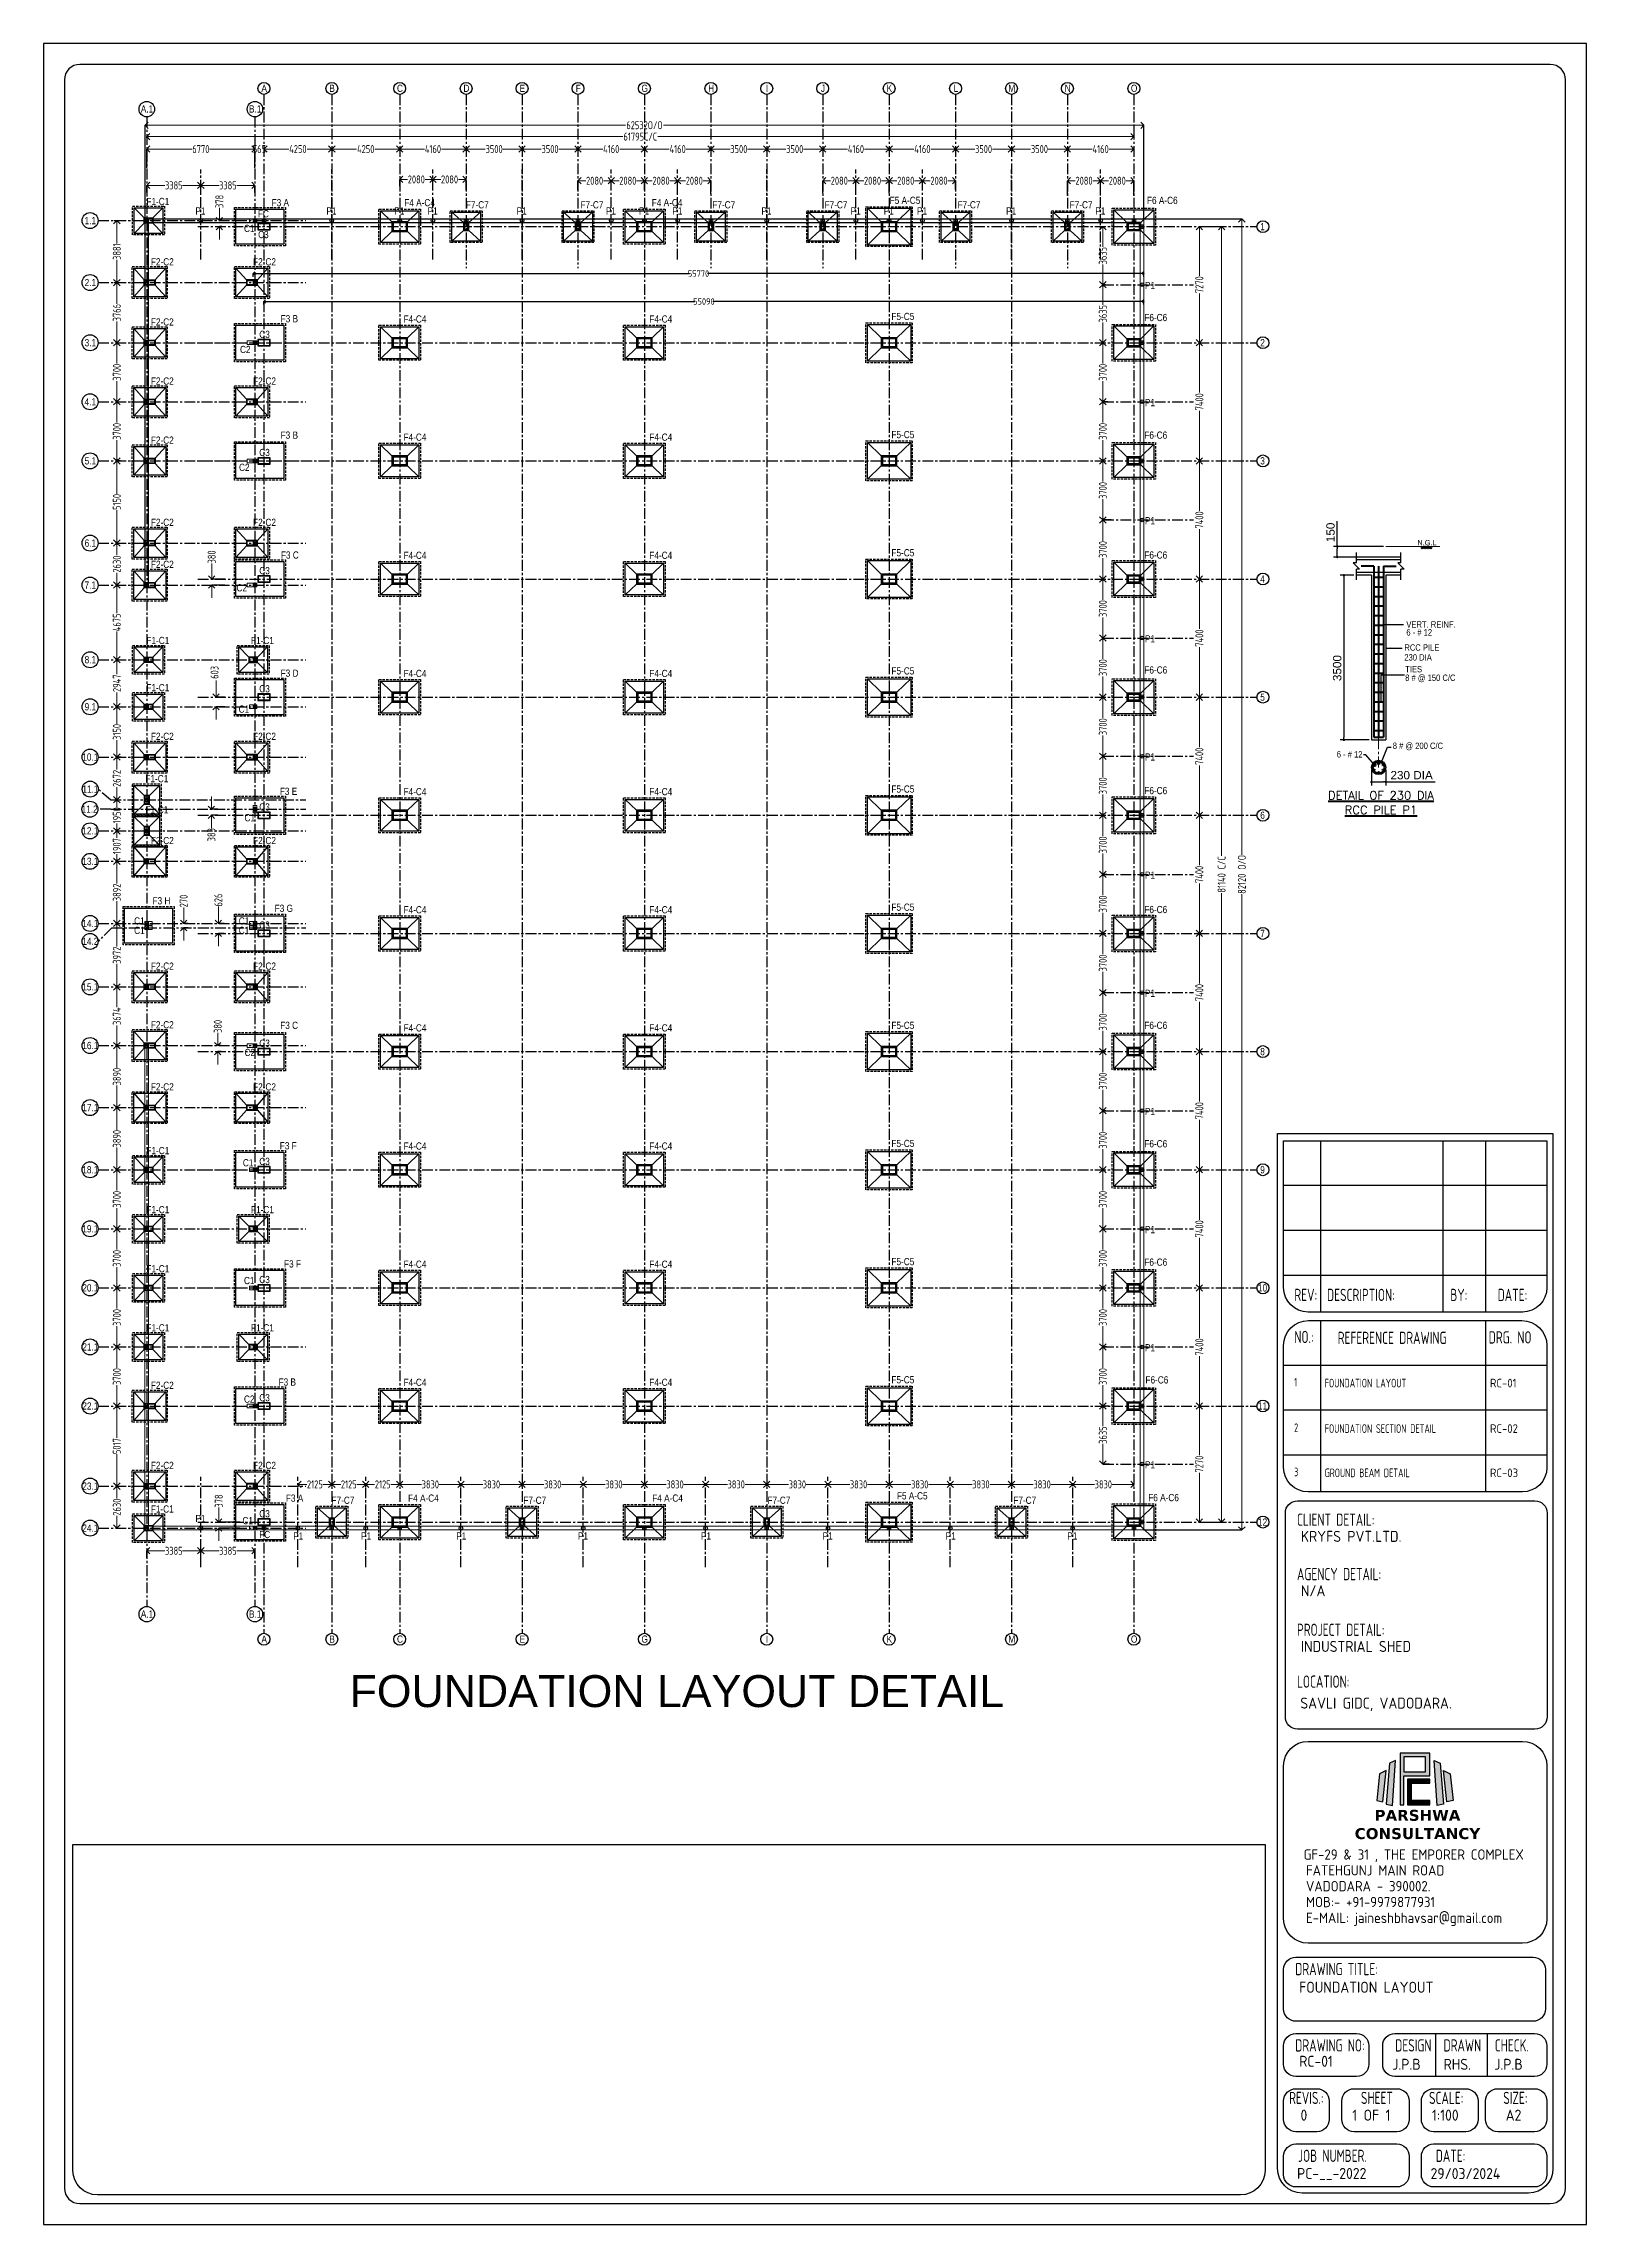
# Model space of a CAD drawing. Header units: inches. Extents: x -605 to 2991212, y -2872845 to 0.
# Drawn here: x 2273093 to 2369672, y -2156403 to -2019813 of the extents above; entities that cross this region are included whole.
import ezdxf
from ezdxf import colors
from ezdxf.entities.mleader import LeaderData, LeaderLine
from ezdxf.enums import TextEntityAlignment as Align
from ezdxf.math import Vec2, Vec3

# ---------------------------------------------------------------- set-up
doc = ezdxf.new("R2010")
doc.units = ezdxf.units.IN
doc.header["$LTSCALE"] = 600
doc.header["$MEASUREMENT"] = 0
doc.linetypes.add('CENTER', pattern=[2, 1.25, -0.25, 0.25, -0.25])
doc.linetypes.add('DASHED2', pattern=[0.375, 0.25, -0.125])
for name, color, linetype, lineweight in [('BRICK  WALL', 253, 'Continuous', 0), ('CENTER', 1, 'CENTER', 0), ('DIM', 251, 'Continuous', 0), ('L2', 2, 'Continuous', 20), ('L3', 3, 'Continuous', 25), ('L4', 4, 'Continuous', 30), ('L5', 10, 'Continuous', 40), ('PV_MASONRY', 10, 'Continuous', 0), ('PV_TEXT_ROMANS', 7, 'Continuous', 0), ('rDIMension', 1, 'Continuous', 18), ('rRCC 1', 3, 'Continuous', 25), ('rRCC 2', 40, 'Continuous', 15), ('rSHEET', 2, 'Continuous', 30), ('TEXT6', 6, 'Continuous', 50), ('TEXT7', 7, 'Continuous', 30)]:
    doc.layers.add(name, color=color, linetype=linetype, lineweight=lineweight)
doc.layers.add('see level', color=2, linetype='Continuous')
doc.layers.add('SnT-CENTER2', color=8, linetype='CENTER')
doc.styles.add('DIM', font='geniso.shx', dxfattribs={"width": 0.85})
doc.styles.add('J.P', font='ARIALN.TTF')
doc.styles.add('ROMAND', font='romand.shx')
doc.styles.add('ROMANS', font='arial.ttf')
doc.styles.get("Standard").update_dxf_attribs({"font": 'arial.ttf'})
doc.styles.add('TEXT3', font='geniso.shx')
doc.styles.add('TEXT3 0.75NA', font='geniso.shx', dxfattribs={"width": 0.75})
doc.dimstyles.new('DST-25$7', dxfattribs={"dimscale": 150, "dimtxt": 2.25, "dimasz": 2, "dimexe": 1.5, "dimexo": 1, "dimgap": 1, "dimtad": 1, "dimdec": 0, "dimlfac": 0.25, "dimzin": 0, "dimdsep": 46, "dimtxsty": 'ROMANS', "dimblk": 'DOT', "dimcen": 0.09, "dimdle": 1, "dimclrd": 1, "dimclre": 1, "dimclrt": 7, "dimadec": 0, "dimazin": 0, "dimtfac": 1, "dimtdec": 0, "dimtmove": 0, "dimatfit": 3, "dimfxl": 1, "dimtolj": 1, "dimtzin": 0, "dimarcsym": 0})
doc.dimstyles.new('DST-50', dxfattribs={"dimscale": 150, "dimtxt": 2.25, "dimasz": 1, "dimexe": 1.5, "dimexo": 1, "dimgap": 1, "dimtad": 1, "dimdec": 0, "dimlfac": 0.333333, "dimzin": 0, "dimdsep": 46, "dimtxsty": 'ROMANS', "dimblk": 'DOT', "dimcen": 0.09, "dimdle": 1, "dimclrd": 1, "dimclre": 1, "dimclrt": 7, "dimadec": 0, "dimazin": 0, "dimtfac": 1, "dimtdec": 0, "dimtmove": 0, "dimatfit": 3, "dimfxl": 1, "dimtolj": 1, "dimtzin": 0, "dimarcsym": 0})
doc.dimstyles.new('DST-50$7', dxfattribs={"dimscale": 150, "dimtxt": 2.25, "dimasz": 2, "dimexe": 1.5, "dimexo": 1, "dimgap": 1, "dimtad": 1, "dimdec": 0, "dimlfac": 0.333333, "dimzin": 0, "dimdsep": 46, "dimtxsty": 'ROMANS', "dimblk": 'DOT', "dimcen": 0.09, "dimdle": 1, "dimclrd": 1, "dimclre": 1, "dimclrt": 7, "dimadec": 0, "dimazin": 0, "dimtfac": 1, "dimtdec": 0, "dimtmove": 0, "dimatfit": 3, "dimfxl": 1, "dimtolj": 1, "dimtzin": 0, "dimarcsym": 0})
doc.dimstyles.new('ST-100', dxfattribs={"dimscale": 100, "dimtxt": 2.5, "dimasz": 2, "dimexe": 0.18, "dimexo": 0.0625, "dimgap": 0.2, "dimtad": 0, "dimdec": 0, "dimzin": 0, "dimdsep": 46, "dimtxsty": 'DIM', "dimblk": 'OPEN90', "dimcen": 0.09, "dimclrd": 256, "dimclrt": 7, "dimadec": 0, "dimazin": 0, "dimtfac": 1, "dimtdec": 0, "dimtofl": 0, "dimtmove": 0, "dimatfit": 3, "dimldrblk": 'OPEN90', "dimfxl": 1, "dimtolj": 1, "dimtzin": 0, "dimlwd": -1, "dimarcsym": 0})

msp = doc.modelspace()

# ---------------------------------------------------------------- texts
at = {"layer": 'PV_TEXT_ROMANS', "char_height": 450, "style": 'J.P'}
for s, insert, width, attachment_point in [('\\pxqc;A', (2286435.7, -2022386.8), 931.892, 1), ('\\pxqc;B', (2290685.7, -2022386.8), 931.892, 1), ('\\pxqc;C', (2294935.7, -2022386.8), 931.892, 1), ('\\pxqc;D', (2299095.7, -2022386.8), 931.892, 1), ('\\pxqc;E', (2302595.7, -2022386.8), 931.892, 1), ('\\pxqc;F', (2306095.7, -2022386.8), 931.892, 1), ('\\pxqc;G', (2310255.7, -2022386.8), 931.892, 1), ('\\pxqc;H', (2314415.7, -2022386.8), 931.892, 1), ('\\pxqc;I', (2317915.7, -2022386.8), 931.892, 1), ('\\pxqc;J', (2321415.7, -2022386.8), 931.892, 1), ('\\pxqc;K', (2325575.7, -2022386.8), 931.892, 1), ('\\pxqc;L', (2329735.7, -2022386.8), 931.892, 1), ('\\pxqc;M', (2333235.7, -2022386.8), 931.892, 1), ('\\pxqc;N', (2336735.7, -2022386.8), 931.892, 1), ('\\pxqc;O', (2340895.7, -2022386.8), 931.892, 1), ('\\pxqc;A.1', (2279100.7, -2023681.6), 931.892, 1), ('\\pxqc;B.1', (2285870.7, -2023681.6), 931.892, 1), ('\\pxqc;F1-C1', (2279777.6, -2029475.8), 931.892, 1), ('\\pxqc;F3 A', (2286661.6, -2029548.7), 2496.79, 1), ('\\pxqc;F4 A-C4', (2295416, -2029548.7), 2424.72, 1), ('\\pxqc;F7-C7', (2299776.2, -2029683.1), 931.892, 1), ('\\pxqc;F7-C7', (2306955.6, -2029683.1), 931.892, 1), ('\\pxqc;F4 A-C4', (2310954.1, -2029548.7), 2339.741, 1), ('\\pxqc;F7-C7', (2315206.1, -2029683.1), 931.892, 1), ('\\pxqc;F7-C7', (2322232.7, -2029683.1), 931.892, 1), ('\\pxqc;F5 A-C5', (2325507, -2029405.7), 3014.181, 1), ('\\pxqc;F7-C7', (2330558.8, -2029683.1), 931.892, 1), ('\\pxqc;F7-C7', (2337574.8, -2029683.1), 931.892, 1), ('\\pxqc;F6 A-C6', (2341618.8, -2029405.7), 3012.269, 1), ('\\pxqc;1.1', (2275551.2, -2030672.9), 931.892, 1), ('\\pxqc;P1', (2283981.6, -2030066.8), 2135.966, 3), ('\\pxqc;FC', (2285783, -2030244.5), 2135.966, 1), ('\\pxqc;P1', (2292181.6, -2030066.8), 2135.966, 3), ('\\pxqc;P1', (2296431.6, -2030066.8), 2135.966, 3), ('\\pxqc;P1', (2298511.6, -2030066.8), 2135.966, 3), ('\\pxqc;P1', (2304091.6, -2030066.8), 2135.966, 3), ('\\pxqc;P1', (2309671.6, -2030066.8), 2135.966, 3), ('\\pxqc;P1', (2311751.6, -2030066.8), 2135.966, 3), ('\\pxqc;P1', (2313831.6, -2030066.8), 2135.966, 3), ('\\pxqc;P1', (2319411.6, -2030066.8), 2135.966, 3), ('\\pxqc;P1', (2324991.6, -2030066.8), 2135.966, 3), ('\\pxqc;P1', (2327071.6, -2030066.8), 2135.966, 3), ('\\pxqc;P1', (2329151.6, -2030066.8), 2135.966, 3), ('\\pxqc;P1', (2334731.6, -2030066.8), 2135.966, 3), ('\\pxqc;P1', (2340311.6, -2030066.8), 2135.966, 3), ('\\pxqc;1', (2348935.1, -2031050.4), 931.892, 1), ('\\pxqc;C1', (2284897.2, -2031161.5), 2135.966, 1), ('\\pxqc;C3', (2285782.7, -2031545.5), 2135.966, 1), ('\\pxqc;F2-C2', (2280057.3, -2033255.6), 931.892, 1), ('\\pxqc;F2-C2', (2286457.3, -2033255.6), 931.892, 1), ('\\pxqc;2.1', (2275551.2, -2034553.9), 931.892, 1), ('\\pxqc;P1', (2343421.8, -2034736), 2135.966, 3), ('\\pxqc;F2-C2', (2280057.3, -2037021.7), 931.892, 1), ('\\pxqc;C3', (2285853.7, -2037797.6), 2135.966, 1), ('\\pxqc;F3 B', (2287353.4, -2036818.2), 2241.592, 1), ('\\pxqc;F4-C4', (2295874.3, -2036836.7), 931.892, 1), ('\\pxqc;F4-C4', (2311262.1, -2036836.7), 931.892, 1), ('\\pxqc;F5-C5', (2326419, -2036675.3), 931.892, 1), ('\\pxqc;F6-C6', (2341822.7, -2036742.5), 1786.252, 1), ('\\pxqc;3.1', (2275551.2, -2038319.9), 931.892, 1), ('\\pxqc;C2', (2284649.4, -2038743.3), 2135.966, 1), ('\\pxqc;2', (2348935.1, -2038319.9), 931.892, 1), ('\\pxqc;4.1', (2275551.2, -2042019.9), 931.892, 1), ('\\pxqc;F2-C2', (2280057.3, -2040721.7), 931.892, 1), ('\\pxqc;F2-C2', (2286457.3, -2040721.7), 931.892, 1), ('\\pxqc;P1', (2343421.8, -2042070.8), 2135.966, 3), ('\\pxqc;F2-C2', (2280057.3, -2044421.7), 931.892, 1), ('\\pxqc;F3 B', (2287353.4, -2044108.8), 2241.592, 1), ('\\pxqc;F4-C4', (2295874.3, -2044236.7), 931.892, 1), ('\\pxqc;F4-C4', (2311262.1, -2044236.7), 931.892, 1), ('\\pxqc;F5-C5', (2326419, -2044075.3), 931.892, 1), ('\\pxqc;F6-C6', (2341822.7, -2044108.9), 1786.252, 1), ('\\pxqc;5.1', (2275551.2, -2045719.9), 931.892, 1), ('\\pxqc;C2', (2284588, -2046127.8), 2135.966, 1), ('\\pxqc;C3', (2285853.7, -2045197.6), 2135.966, 1), ('\\pxqc;3', (2348935.1, -2045719.9), 931.892, 1), ('\\pxqc;F2-C2', (2280057.3, -2049571.7), 931.892, 1), ('\\pxqc;F2-C2', (2286457.3, -2049571.7), 931.892, 1), ('\\pxqc;P1', (2343421.8, -2049470.8), 2135.966, 3), ('\\pxqc;6.1', (2275551.2, -2050869.9), 931.892, 1), ('\\pxqc;F5-C5', (2326419, -2051475.3), 931.892, 1), ('\\pxqc;F2-C2', (2280057.3, -2052201.7), 931.892, 1), ('\\pxqc;C3', (2285853.7, -2052597.6), 2135.966, 1), ('\\pxqc;F3 C', (2287353.4, -2051618.2), 2306.843, 1), ('\\pxqc;F4-C4', (2295874.3, -2051636.7), 931.892, 1), ('\\pxqc;F4-C4', (2311262.1, -2051636.7), 931.892, 1), ('\\pxqc;F6-C6', (2341822.7, -2051619.9), 1786.252, 1), ('\\pxqc;7.1', (2275551.2, -2053499.9), 931.892, 1), ('\\pxqc;C2', (2284430.7, -2053670.2), 2135.966, 1), ('\\pxqc;4', (2348935.1, -2053119.9), 931.892, 1), ('\\pxqc;F1-C1', (2279777.6, -2056971.1), 931.892, 1), ('\\pxqc;F1-C1', (2286327.6, -2056971.1), 931.892, 1), ('\\pxqc;P1', (2343421.8, -2056870.8), 2135.966, 3), ('\\pxqc;8.1', (2275551.2, -2058175.1), 931.892, 1), ('\\pxqc;F3 D', (2287353.4, -2059018.2), 2269.444, 1), ('\\pxqc;F4-C4', (2295874.3, -2059036.7), 931.892, 1), ('\\pxqc;F4-C4', (2311262.1, -2059036.7), 931.892, 1), ('\\pxqc;F5-C5', (2326419, -2058875.3), 931.892, 1), ('\\pxqc;F6-C6', (2341822.7, -2058816.8), 1786.252, 1), ('\\pxqc;9.1', (2275551.2, -2061122.4), 931.892, 1), ('\\pxqc;F1-C1', (2279777.6, -2059925.4), 931.892, 1), ('\\pxqc;C3', (2285853.7, -2059997.6), 2135.966, 1), ('\\pxqc;5', (2348935.1, -2060519.9), 931.892, 1), ('\\pxqc;C1', (2284561.6, -2061268.8), 2135.966, 1), ('\\pxqc;F2-C2', (2280057.3, -2062974.2), 931.892, 1), ('\\pxqc;F2-C2', (2286457.3, -2062974.2), 931.892, 1), ('\\pxqc;10.1', (2275551.2, -2064272.4), 931.892, 1), ('\\pxqc;P1', (2343421.8, -2064270.8), 2135.966, 3), ('\\pxqc;11.1', (2275556.9, -2066278.6), 931.892, 1), ('\\pxqc;F1-C1', (2279716.1, -2065624.4), 931.892, 1), ('\\pxqc;F3 E', (2287353.4, -2066418.2), 2142.609, 1), ('\\pxqc;F4-C4', (2295874.3, -2066436.7), 931.892, 1), ('\\pxqc;F4-C4', (2311262.1, -2066436.7), 931.892, 1), ('\\pxqc;F5-C5', (2326419, -2066275.3), 931.892, 1), ('\\pxqc;F6-C6', (2341822.7, -2066372.7), 1786.252, 1), ('\\pxqc;11.2', (2275507.7, -2067537.4), 931.892, 1), ('\\pxqc;F1-C1', (2279716.1, -2067574.6), 931.892, 1), ('\\pxqc;C3', (2285853.7, -2067397.6), 2135.966, 1), ('\\pxqc;6', (2348935.1, -2067919.9), 931.892, 1), ('\\pxqc;12.1', (2275551.2, -2068895), 931.892, 1), ('\\pxqc;C1', (2284929.7, -2068072.6), 2135.966, 1), ('\\pxqc;F2-C2', (2280057.3, -2069504.2), 931.892, 1), ('\\pxqc;F2-C2', (2286457.3, -2069504.2), 931.892, 1), ('\\pxqc;13.1', (2275551.2, -2070802.4), 931.892, 1), ('\\pxqc;P1', (2343421.8, -2071670.8), 2135.966, 3), ('\\pxqc;F3 H', (2279777.6, -2073275.5), 1379.089, 1), ('\\pxqc;14.1', (2275551.2, -2074694), 931.892, 1), ('\\pxqc;C1', (2278021.4, -2074537.1), 2135.966, 1), ('\\pxqc;C1', (2284571.4, -2074537.1), 2135.966, 1), ('\\pxqc;C3', (2285853.7, -2074797.6), 2135.966, 1), ('\\pxqc;F3 G', (2287018.9, -2073749.4), 2220.923, 1), ('\\pxqc;F4-C4', (2295874.3, -2073836.7), 931.892, 1), ('\\pxqc;F4-C4', (2311262.1, -2073836.7), 931.892, 1), ('\\pxqc;F5-C5', (2326419, -2073675.3), 931.892, 1), ('\\pxqc;F6-C6', (2341822.7, -2073822.2), 1786.252, 1), ('\\pxqc;14.2', (2275551.2, -2075815.5), 931.892, 1), ('\\pxqc;C1', (2278021.4, -2075128.2), 2135.966, 1), ('\\pxqc;C1', (2284571.4, -2075128.2), 2135.966, 1), ('\\pxqc;7', (2348935.1, -2075319.9), 931.892, 1), ('\\pxqc;F2-C2', (2280057.3, -2077367.3), 931.892, 1), ('\\pxqc;F2-C2', (2286457.3, -2077367.3), 931.892, 1), ('\\pxqc;15.1', (2275551.2, -2078665.5), 931.892, 1), ('\\pxqc;P1', (2343421.8, -2079070.8), 2135.966, 3), ('\\pxqc;F2-C2', (2280057.3, -2081041.7), 931.892, 1), ('\\pxqc;F3 C', (2286998.7, -2081076.2), 2923.952, 1), ('\\pxqc;F4-C4', (2295874.3, -2081236.7), 931.892, 1), ('\\pxqc;F4-C4', (2311262.1, -2081236.7), 931.892, 1), ('\\pxqc;F5-C5', (2326419, -2081075.3), 931.892, 1), ('\\pxqc;F6-C6', (2341822.7, -2081077.7), 1786.252, 1), ('\\pxqc;16.1', (2275551.2, -2082339.9), 931.892, 1), ('\\pxqc;C2', (2284933.8, -2082776.4), 2135.966, 1), ('\\pxqc;C3', (2285853.7, -2082197.6), 2135.966, 1), ('\\pxqc;8', (2348935.1, -2082719.9), 931.892, 1), ('\\pxqc;F2-C2', (2280057.3, -2084931.7), 931.892, 1), ('\\pxqc;F2-C2', (2286457.3, -2084931.7), 931.892, 1), ('\\pxqc;17.1', (2275551.2, -2086229.9), 931.892, 1), ('\\pxqc;P1', (2343421.8, -2086470.8), 2135.966, 3), ('\\pxqc;F1-C1', (2279777.6, -2088922.9), 931.892, 1), ('\\pxqc;C1', (2284828.2, -2089684.4), 2135.966, 1), ('\\pxqc;C3', (2285853.7, -2089597.6), 2135.966, 1), ('\\pxqc;F3 F', (2287353.4, -2088618.2), 2106.506, 1), ('\\pxqc;F4-C4', (2295874.3, -2088636.7), 931.892, 1), ('\\pxqc;F4-C4', (2311262.1, -2088636.7), 931.892, 1), ('\\pxqc;F5-C5', (2326419, -2088475.3), 931.892, 1), ('\\pxqc;F6-C6', (2341822.7, -2088492.3), 1786.252, 1), ('\\pxqc;18.1', (2275551.2, -2090119.9), 931.892, 1), ('\\pxqc;9', (2348935.1, -2090119.9), 931.892, 1), ('\\pxqc;19.1', (2275551.2, -2093819.9), 931.892, 1), ('\\pxqc;F1-C1', (2279777.6, -2092622.9), 931.892, 1), ('\\pxqc;F1-C1', (2286327.6, -2092622.9), 931.892, 1), ('\\pxqc;P1', (2343421.8, -2093870.8), 2135.966, 3), ('\\pxqc;F1-C1', (2279777.6, -2096322.9), 931.892, 1), ('\\pxqc;F3 F', (2287353.4, -2096018.2), 2641.462, 1), ('\\pxqc;F4-C4', (2295874.3, -2096036.7), 931.892, 1), ('\\pxqc;F4-C4', (2311262.1, -2096036.7), 931.892, 1), ('\\pxqc;F5-C5', (2326419, -2095875.3), 931.892, 1), ('\\pxqc;F6-C6', (2341822.7, -2095908.1), 1786.252, 1), ('\\pxqc;20.1', (2275551.2, -2097519.9), 931.892, 1), ('\\pxqc;C1', (2284897.6, -2097061.9), 2135.966, 1), ('\\pxqc;C3', (2285853.7, -2096997.6), 2135.966, 1), ('\\pxqc;10', (2348935.1, -2097519.9), 931.892, 1), ('\\pxqc;F1-C1', (2279777.6, -2100022.9), 931.892, 1), ('\\pxqc;F1-C1', (2286327.6, -2100022.9), 931.892, 1), ('\\pxqc;21.1', (2275551.2, -2101219.9), 931.892, 1), ('\\pxqc;P1', (2343421.8, -2101270.8), 2135.966, 3), ('\\pxqc;F3 B', (2287066.4, -2103418.2), 2559.383, 1), ('\\pxqc;F4-C4', (2295874.3, -2103436.7), 931.892, 1), ('\\pxqc;F4-C4', (2311262.1, -2103436.7), 931.892, 1), ('\\pxqc;F5-C5', (2326419, -2103275.3), 931.892, 1), ('\\pxqc;F6-C6', (2342320.5, -2103282), 931.892, 1), ('\\pxqc;F2-C2', (2280057.3, -2103621.7), 931.892, 1), ('\\pxqc;C2', (2284897.6, -2104487.2), 2135.966, 1), ('\\pxqc;C3', (2285853.7, -2104397.6), 2135.966, 1), ('\\pxqc;22.1', (2275551.2, -2104919.9), 931.892, 1), ('\\pxqc;11', (2348935.1, -2104919.9), 931.892, 1), ('\\pxqc;F2-C2', (2280057.3, -2108639.1), 931.892, 1), ('\\pxqc;F2-C2', (2286457.3, -2108639.1), 931.892, 1), ('\\pxqc;P1', (2343421.8, -2108605.8), 2135.966, 3), ('\\pxqc;23.1', (2275551.2, -2109937.3), 931.892, 1), ('\\pxqc;F1-C1', (2280054.9, -2111370.3), 931.892, 1), ('\\pxqc;C3', (2285853.7, -2111667.5), 2135.966, 1), ('\\pxqc;F3 A', (2287353.4, -2110688.2), 2897.558, 1), ('\\pxqc;F7-C7', (2291366.2, -2110822.5), 931.892, 1), ('\\pxqc;F4 A-C4', (2295634.1, -2110688.2), 2473.181, 1), ('\\pxqc;F7-C7', (2303372.9, -2110822.5), 931.892, 1), ('\\pxqc;F4 A-C4', (2310954.1, -2110688.2), 2396.759, 1), ('\\pxqc;F7-C7', (2318660.4, -2110822.5), 931.892, 1), ('\\pxqc;F5 A-C5', (2326107.1, -2110545.2), 2725.181, 1), ('\\pxqc;F7-C7', (2334047.3, -2110822.5), 931.892, 1), ('\\pxqc;F6 A-C6', (2341947.1, -2110655.1), 2514.692, 1), ('\\pxqc;24.1', (2275551.2, -2112567.3), 931.892, 1), ('\\pxqc;P1', (2283981.6, -2111961.3), 2135.966, 3), ('\\pxqc;C1', (2284801.9, -2112099), 2135.966, 1), ('\\pxqc;FC', (2285863.2, -2112970.1), 2135.966, 1), ('\\pxqc;12', (2348935.1, -2112189.8), 931.892, 1), ('\\pxqc;P1', (2287961.7, -2113060), 2135.966, 1), ('\\pxqc;P1', (2292211.7, -2113060), 2135.966, 1), ('\\pxqc;P1', (2298166.7, -2113060), 2135.966, 1), ('\\pxqc;P1', (2307922.9, -2113060), 2135.966, 3), ('\\pxqc;P1', (2313486.7, -2113060), 2135.966, 1), ('\\pxqc;P1', (2323242.9, -2113060), 2135.966, 3), ('\\pxqc;P1', (2328806.7, -2113060), 2135.966, 1), ('\\pxqc;P1', (2338562.9, -2113060), 2135.966, 3), ('\\pxqc;A.1', (2279100.7, -2117950.7), 931.892, 1), ('\\pxqc;B.1', (2285870.7, -2117950.7), 931.892, 1), ('\\pxqc;A', (2286435.7, -2119519.1), 931.892, 1), ('\\pxqc;B', (2290685.7, -2119519.1), 931.892, 1), ('\\pxqc;C', (2294935.7, -2119519.1), 931.892, 1), ('\\pxqc;E', (2302595.7, -2119519.1), 931.892, 1), ('\\pxqc;G', (2310255.7, -2119519.1), 931.892, 1), ('\\pxqc;I', (2317915.7, -2119519.1), 931.892, 1), ('\\pxqc;K', (2325575.7, -2119519.1), 931.892, 1), ('\\pxqc;M', (2333235.7, -2119519.1), 931.892, 1), ('\\pxqc;O', (2340895.7, -2119519.1), 931.892, 1)]:
    msp.add_mtext(s, dxfattribs=dict(at, insert=insert, width=width, attachment_point=attachment_point))
at = {"layer": 'rRCC 2'}
msp.add_text('FOUNDATION LAYOUT DETAIL', height=2000, dxfattribs=at).set_placement((2292245.3, -2124001.7))
at = {"layer": 'rSHEET', "style": 'TEXT3 0.75NA', "width": 0.75}
for s, height, p in [('REV:', 766.47, (2351392.6, -2098569)), ('DESCRIPTION:', 766.474, (2353435.9, -2098569)), ('BY:', 766.47, (2361153.9, -2098569)), ('DATE:', 766.47, (2364119, -2098569)), ('NO.:', 766.47, (2351392.6, -2101202.6)), ('REFERENCE DRAWING', 766.474, (2354106.6, -2101258.4)), ('DRG. NO', 766.47, (2363560, -2101230.3)), ('2', 542, (2351377.5, -2106773.7)), ('FOUNDATION SECTION DETAIL', 541.952, (2353291.8, -2106828.7)), ('3', 542, (2351377.5, -2109547.2)), ('GROUND BEAM DETAIL', 541.952, (2353291.8, -2109602.2)), ('CLIENT DETAIL:', 766.474, (2351555.5, -2112649.2)), ('AGENCY DETAIL:', 766.474, (2351555.5, -2116056.4)), ('PROJECT DETAIL:', 766.474, (2351555.5, -2119543.7)), ('LOCATION:', 766.47, (2351555.5, -2122790.6)), ('DRAWING TITLE:', 766.474, (2351448.3, -2140794.5)), ('DRAWING NO:', 766.474, (2351448.3, -2145575.1)), ('DESIGN', 766.47, (2357703.9, -2145575.1)), ('DRAWN', 766.47, (2360733, -2145575.1)), ('CHECK.', 766.47, (2363937.9, -2145575.1)), ('REVIS.:', 766.47, (2351064.4, -2148864.6)), ('SHEET', 766.47, (2355558, -2148864.6)), ('SCALE:', 766.47, (2359822, -2148864.6)), ('SIZE:', 766.47, (2364468.3, -2148864.6)), ('JOB NUMBER.', 766.474, (2351621.6, -2152491.3)), ('DATE:', 766.47, (2360244.4, -2152491.3))]:
    msp.add_text(s, height=height, dxfattribs=at).set_placement(p)
at = {"layer": 'rSHEET', "color": 1, "style": 'TEXT3 0.75NA', "width": 0.75}
for s, height, p in [('1', 542, (2351377.5, -2103926)), ('FOUNDATION LAYOUT', 541.952, (2353291.8, -2103981))]:
    msp.add_text(s, height=height, dxfattribs=at).set_placement(p)
at = {"layer": 'rSHEET', "color": 1, "style": 'TEXT3 0.75NA'}
msp.add_text('RC-01', height=541.95, dxfattribs=at).set_placement((2363639.2, -2103981))
at = {"layer": 'rSHEET'}
for s, height, style, p in [('RC-02', 541.95, 'TEXT3 0.75NA', (2363639.2, -2106828.7)), ('RC-03', 541.95, 'TEXT3 0.75NA', (2363639.2, -2109602.2)), ('KRYFS PVT.LTD.', 689.827, 'TEXT3', (2351799.6, -2113655)), ('N/A', 689.83, 'TEXT3', (2351799.6, -2117062.2)), ('INDUSTRIAL SHED', 689.827, 'TEXT3', (2351799.6, -2120549.5)), ('SAVLI GIDC, VADODARA.', 689.827, 'TEXT3', (2351766.4, -2124097.5)), ('FOUNDATION LAYOUT', 689.827, 'TEXT3', (2351692.5, -2141894.8)), ('RC-01', 689.83, 'TEXT3', (2351692.5, -2146532)), ('J.P.B', 689.83, 'TEXT3', (2357526.4, -2146721.8)), ('RHS.', 689.83, 'TEXT3', (2360732.4, -2146721.8)), ('J.P.B', 689.83, 'TEXT3', (2363913.7, -2146721.8)), ('0', 689.8, 'TEXT3', (2351776, -2149907.5)), ('1 OF 1', 689.83, 'TEXT3', (2355018.4, -2149907.5)), ('1:100', 689.83, 'TEXT3', (2360005.3, -2149907.5)), ('A2', 689.83, 'TEXT3', (2364623, -2149907.5)), ('PC-__-2022', 689.83, 'TEXT3', (2351563.2, -2153557.8)), ('29/03/2024', 689.83, 'TEXT3', (2359918.5, -2153567.2))]:
    msp.add_text(s, height=height, dxfattribs=dict(at, style=style)).set_placement(p)
at = {"layer": 'rSHEET', "lineweight": 13, "style": 'TEXT3'}
for s, p in [('GF-29 & 31 , THE EMPORER COMPLEX', (2351971.2, -2133560.7)), ('VADODARA - 390002.', (2352119.9, -2135543.2)), ('FATEHGUNJ MAIN ROAD', (2352119.9, -2134552)), ('MOB:- +91-9979877931', (2352119.9, -2136534.5)), ('E-MAIL: jaineshbhavsar@gmail.com', (2352119.9, -2137525.8))]:
    msp.add_text(s, height=645.799, dxfattribs=at).set_placement(p)
at = {"layer": 'TEXT6', "style": 'ROMAND'}
for s, p in [('%%UDETAIL OF 230 DIA', (2356813.8, -2066895.7)), ('%%URCC PILE P1', (2356813.8, -2067806.8))]:
    msp.add_text(s, height=525, dxfattribs=at).set_placement(p, align=Align.MIDDLE)
at = {"layer": 'TEXT7', "style": 'ROMANS', "width": 0.85}
for s, height, p in [('N.G.L', 337.5, (2359095.2, -2051237.2)), ('VERT. REINF.', 400, (2358403.2, -2056391.9)), ('6 - # 12', 400, (2358403.2, -2056887.7)), ('230 DIA', 400, (2358278.5, -2058454.6)), ('RCC PILE', 400, (2358278.5, -2057836.8)), ('TIES', 400, (2358330.3, -2059194)), ('8 # @ 150 C/C', 400, (2358330.3, -2059730.5)), ('8 # @ 200 C/C', 400, (2357552.4, -2063991.6)), ('6 - # 12', 400, (2354047.4, -2064527.3))]:
    msp.add_text(s, height=height, dxfattribs=at).set_placement(p)

# ---------------------------------------------------------------- blocks, each defined once
blk = doc.blocks.new('Q')
at = {"linetype": 'Continuous', "ltscale": 0.5}
h = blk.add_hatch(color=152, dxfattribs=at)
h.dxf.hatch_style = 1
h.paths.add_polyline_path([(6.07, 15.37), (5.53, 10.52), (6.67, 10.29), (7.27, 16.02)])
h.paths.add_polyline_path([(18.9, 15.37), (19.44, 10.52), (18.3, 10.29), (17.7, 16.02)])
h = blk.add_hatch(color=10, dxfattribs=at)
h.dxf.hatch_style = 1
h.paths.add_polyline_path([(7.87, 17.31), (7.27, 9.83), (8.41, 9.62), (8.96, 17.82)])
h.paths.add_polyline_path([(17.1, 17.31), (17.7, 9.83), (16.56, 9.62), (16.01, 17.82)])
h = blk.add_hatch(color=152, dxfattribs=at)
h.dxf.hatch_style = 1
h.paths.add_polyline_path([(9.79, 19.18), (9.79, 9.76), (10.5, 9.76), (10.5, 15.05), (15.19, 15.05), (15.19, 19.18)])
h.paths.add_polyline_path([(10.5, 18.5), (10.5, 15.72), (14.45, 15.72), (14.45, 18.5)], flags=16)
h = blk.add_hatch(color=152, dxfattribs=at)
h.dxf.hatch_style = 1
h.paths.add_polyline_path([(11.15, 14.43), (11.15, 9.76), (15.19, 9.76), (15.19, 10.52), (11.87, 10.52), (11.87, 13.69), (15.19, 13.69), (15.19, 14.43)])
at = {"color": 152, "linetype": 'Continuous'}
for points in [[(6.07, 15.37), (5.53, 10.52), (6.67, 10.29), (7.27, 16.02), (6.07, 15.37)], [(9.79, 19.18), (9.79, 9.76), (10.5, 9.76), (10.5, 15.05), (15.19, 15.05), (15.19, 19.18), (9.79, 19.18)], [(10.5, 18.5), (10.5, 15.72), (14.45, 15.72), (14.45, 18.5), (10.5, 18.5)], [(18.9, 15.37), (19.44, 10.52), (18.3, 10.29), (17.7, 16.02), (18.9, 15.37)], [(11.15, 14.43), (11.15, 9.76), (15.19, 9.76), (15.19, 10.52), (11.87, 10.52), (11.87, 13.69), (15.19, 13.69), (15.19, 14.43), (11.15, 14.43)]]:
    blk.add_lwpolyline(points, dxfattribs=at)
at = {"color": 10, "linetype": 'Continuous'}
for points in [[(7.87, 17.31), (7.27, 9.83), (8.41, 9.62), (8.96, 17.82), (7.87, 17.31)], [(17.1, 17.31), (17.7, 9.83), (16.56, 9.62), (16.01, 17.82), (17.1, 17.31)]]:
    blk.add_lwpolyline(points, dxfattribs=at)
at = {"linetype": 'Continuous', "insert": (1.32, 8.82), "char_height": 2, "attachment_point": 1}
blk.add_mtext_dynamic_manual_height_columns('\\pxqc;{\\fVerdana|b1|i0|c0|p34;\\C152;PARSHWA\\PCONSULTANCY }', width=23.282, gutter_width=1, heights=[6.3], dxfattribs=at)
blk = doc.blocks.new('_Dot')
at = {"color": 0, "linetype": 'ByBlock', "lineweight": -2}
blk.add_line((-0.5, 0), (-1, 0), dxfattribs=at)
at = {"color": 0, "linetype": 'ByBlock', "const_width": 0.5}
blk.add_lwpolyline([(-0.25, 0, 1), (0.25, 0, 1)], format="xyb", close=True, dxfattribs=at)
blk = doc.blocks.new('*D30')
at = {"layer": 'Defpoints', "color": 0, "transparency": 16777216}
for p in [(2355274, -2053109), (2354493, -2063425), (2356219, -2063425)]:
    blk.add_point(p, dxfattribs=at)
at = {"layer": 'L5', "color": 1, "lineweight": -2, "transparency": 16777216}
for p, q in [((2355124, -2053109), (2354268, -2053109)), ((2354493, -2053259), (2354493, -2063275)), ((2356069, -2063425), (2354268, -2063425))]:
    blk.add_line(p, q, dxfattribs=at)
at = {"layer": 'L5', "color": 1, "lineweight": -2, "transparency": 16777216, "xscale": 150, "yscale": 150, "zscale": 150}
for p, rotation in [((2354493, -2053109), 90), ((2354493, -2063425), 270)]:
    blk.add_blockref('_Dot', p, dxfattribs=dict(at, rotation=rotation))
at = {"layer": 'L5', "color": 7, "transparency": 16777216, "insert": (2354074, -2058925), "char_height": 525, "attachment_point": 5, "rotation": 90, "style": 'ROMANS'}
blk.add_mtext('\\A1;3500', dxfattribs=at)
blk = doc.blocks.new('*D31')
at = {"layer": 'Defpoints', "color": 0, "transparency": 16777216}
for p in [(2356219, -2065145), (2357119, -2065145), (2357119, -2066054)]:
    blk.add_point(p, dxfattribs=at)
at = {"layer": 'L5', "color": 1, "lineweight": -2, "transparency": 16777216}
for p, q in [((2356219, -2065295), (2356219, -2066279)), ((2356369, -2066054), (2356969, -2066054)), ((2357119, -2065295), (2357119, -2066279)), ((2357119, -2066054), (2360199, -2066054))]:
    blk.add_line(p, q, dxfattribs=at)
at = {"layer": 'L5', "color": 1, "lineweight": -2, "transparency": 16777216, "xscale": 150, "yscale": 150, "zscale": 150, "rotation": 180}
blk.add_blockref('_Dot', (2356219, -2066054), dxfattribs=at)
at = {"layer": 'L5', "color": 1, "lineweight": -2, "transparency": 16777216, "xscale": 150, "yscale": 150, "zscale": 150}
blk.add_blockref('_Dot', (2357119, -2066054), dxfattribs=at)
at = {"layer": 'L5', "color": 7, "transparency": 16777216, "insert": (2358734, -2065635), "char_height": 525, "attachment_point": 5, "style": 'ROMANS'}
blk.add_mtext('\\A1;230 DIA', dxfattribs=at)
blk = doc.blocks.new('*D32')
at = {"layer": 'Defpoints', "color": 0, "transparency": 16777216}
for p in [(2357119, -2051310), (2354075, -2051969), (2357119, -2051969)]:
    blk.add_point(p, dxfattribs=at)
at = {"layer": 'L5', "color": 1, "lineweight": -2, "transparency": 16777216}
for p, q in [((2354075, -2051310), (2354075, -2049722)), ((2356969, -2051310), (2353850, -2051310)), ((2354075, -2051819), (2354075, -2051460)), ((2356969, -2051969), (2353850, -2051969))]:
    blk.add_line(p, q, dxfattribs=at)
at = {"layer": 'L5', "color": 1, "lineweight": -2, "transparency": 16777216, "xscale": 150, "yscale": 150, "zscale": 150}
for p, rotation in [((2354075, -2051310), 90), ((2354075, -2051969), 270)]:
    blk.add_blockref('_Dot', p, dxfattribs=dict(at, rotation=rotation))
at = {"layer": 'L5', "color": 7, "transparency": 16777216, "insert": (2353657, -2050426), "char_height": 525, "attachment_point": 5, "rotation": 90, "style": 'ROMANS'}
blk.add_mtext('\\A1;150', dxfattribs=at)
blk = doc.blocks.new('_Open90')
at = {"color": 0, "linetype": 'ByBlock', "lineweight": -2}
for p, q in [((0, 0), (-1, 0)), ((-0.5, 0.5), (0, 0)), ((0, 0), (-0.5, -0.5))]:
    blk.add_line(p, q, dxfattribs=at)
blk = doc.blocks.new('*D551')
at = {"layer": 'Defpoints', "color": 0, "linetype": 'ByBlock'}
for p in [(2286320, -2026418), (2279550, -2027589), (2286320, -2027589)]:
    blk.add_point(p, dxfattribs=at)
at = {"layer": 'rDIMension', "color": 0, "linetype": 'ByBlock', "lineweight": -2}
for p, q in [((2279550, -2027589), (2279550, -2026418)), ((2286320, -2027589), (2286320, -2026418))]:
    blk.add_line(p, q, dxfattribs=at)
at = {"layer": 'rDIMension'}
for p, q in [((2279950, -2026418), (2282383, -2026418)), ((2285920, -2026418), (2283486, -2026418))]:
    blk.add_line(p, q, dxfattribs=at)
at = {"layer": 'rDIMension', "linetype": 'ByBlock', "xscale": 400, "yscale": 400, "zscale": 400, "rotation": 180}
blk.add_blockref('_Open90', (2279550, -2026418), dxfattribs=at)
at = {"layer": 'rDIMension', "linetype": 'ByBlock', "xscale": 400, "yscale": 400, "zscale": 400}
blk.add_blockref('_Open90', (2286320, -2026418), dxfattribs=at)
at = {"layer": 'rDIMension', "color": 7, "linetype": 'ByBlock', "insert": (2282935, -2026418), "char_height": 500, "attachment_point": 5, "style": 'DIM'}
blk.add_mtext('\\A1;6770', dxfattribs=at)
blk = doc.blocks.new('*D552')
at = {"layer": 'Defpoints', "color": 0, "linetype": 'ByBlock'}
for p in [(2277514, -2030900), (2277514, -2034781), (2277675, -2034781)]:
    blk.add_point(p, dxfattribs=at)
at = {"layer": 'rDIMension', "color": 0, "linetype": 'ByBlock', "lineweight": -2}
for p, q in [((2277514, -2030900), (2277675, -2030900)), ((2277514, -2034781), (2277675, -2034781))]:
    blk.add_line(p, q, dxfattribs=at)
at = {"layer": 'rDIMension'}
for p, q in [((2277675, -2031300), (2277675, -2032332)), ((2277675, -2034381), (2277675, -2033349))]:
    blk.add_line(p, q, dxfattribs=at)
at = {"layer": 'rDIMension', "linetype": 'ByBlock', "xscale": 400, "yscale": 400, "zscale": 400}
for p, rotation in [((2277675, -2030900), 90), ((2277675, -2034781), 270)]:
    blk.add_blockref('_Open90', p, dxfattribs=dict(at, rotation=rotation))
at = {"layer": 'rDIMension', "color": 7, "linetype": 'ByBlock', "insert": (2277675, -2032840), "char_height": 500, "attachment_point": 5, "rotation": 90, "style": 'DIM'}
blk.add_mtext('\\A1;3881', dxfattribs=at)
blk = doc.blocks.new('*D553')
at = {"layer": 'Defpoints', "color": 0, "linetype": 'ByBlock'}
for p in [(2277514, -2034781), (2277675, -2038547), (2277675, -2038547)]:
    blk.add_point(p, dxfattribs=at)
at = {"layer": 'rDIMension', "color": 0, "linetype": 'ByBlock', "lineweight": -2}
for p, q in [((2277514, -2034781), (2277675, -2034781)), ((2277675, -2038547), (2277675, -2038547))]:
    blk.add_line(p, q, dxfattribs=at)
at = {"layer": 'rDIMension'}
for p, q in [((2277675, -2035181), (2277675, -2036112)), ((2277675, -2038147), (2277675, -2037215))]:
    blk.add_line(p, q, dxfattribs=at)
at = {"layer": 'rDIMension', "linetype": 'ByBlock', "xscale": 400, "yscale": 400, "zscale": 400}
for p, rotation in [((2277675, -2034781), 90), ((2277675, -2038547), 270)]:
    blk.add_blockref('_Open90', p, dxfattribs=dict(at, rotation=rotation))
at = {"layer": 'rDIMension', "color": 7, "linetype": 'ByBlock', "insert": (2277675, -2036664), "char_height": 500, "attachment_point": 5, "rotation": 90, "style": 'DIM'}
blk.add_mtext('\\A1;3766', dxfattribs=at)
blk = doc.blocks.new('*D554')
at = {"layer": 'Defpoints', "color": 0, "linetype": 'ByBlock'}
for p in [(2277675, -2038547), (2277675, -2042247), (2277675, -2042247)]:
    blk.add_point(p, dxfattribs=at)
at = {"layer": 'rDIMension', "color": 0, "linetype": 'ByBlock', "lineweight": -2}
for p, q in [((2277675, -2038547), (2277675, -2038547)), ((2277675, -2042247), (2277675, -2042247))]:
    blk.add_line(p, q, dxfattribs=at)
at = {"layer": 'rDIMension'}
for p, q in [((2277675, -2038947), (2277675, -2039845)), ((2277675, -2041847), (2277675, -2040948))]:
    blk.add_line(p, q, dxfattribs=at)
at = {"layer": 'rDIMension', "linetype": 'ByBlock', "xscale": 400, "yscale": 400, "zscale": 400}
for p, rotation in [((2277675, -2038547), 90), ((2277675, -2042247), 270)]:
    blk.add_blockref('_Open90', p, dxfattribs=dict(at, rotation=rotation))
at = {"layer": 'rDIMension', "color": 7, "linetype": 'ByBlock', "insert": (2277675, -2040397), "char_height": 500, "attachment_point": 5, "rotation": 90, "style": 'DIM'}
blk.add_mtext('\\A1;3700', dxfattribs=at)
blk = doc.blocks.new('*D555')
at = {"layer": 'Defpoints', "color": 0, "linetype": 'ByBlock'}
for p in [(2277675, -2042247), (2277675, -2045947), (2277898, -2045947)]:
    blk.add_point(p, dxfattribs=at)
at = {"layer": 'rDIMension', "color": 0, "linetype": 'ByBlock', "lineweight": -2}
for p, q in [((2277675, -2042247), (2277675, -2042247)), ((2277898, -2045947), (2277675, -2045947))]:
    blk.add_line(p, q, dxfattribs=at)
at = {"layer": 'rDIMension'}
for p, q in [((2277675, -2042647), (2277675, -2043545)), ((2277675, -2045547), (2277675, -2044648))]:
    blk.add_line(p, q, dxfattribs=at)
at = {"layer": 'rDIMension', "linetype": 'ByBlock', "xscale": 400, "yscale": 400, "zscale": 400}
for p, rotation in [((2277675, -2042247), 90), ((2277675, -2045947), 270)]:
    blk.add_blockref('_Open90', p, dxfattribs=dict(at, rotation=rotation))
at = {"layer": 'rDIMension', "color": 7, "linetype": 'ByBlock', "insert": (2277675, -2044097), "char_height": 500, "attachment_point": 5, "rotation": 90, "style": 'DIM'}
blk.add_mtext('\\A1;3700', dxfattribs=at)
blk = doc.blocks.new('*D556')
at = {"layer": 'Defpoints', "color": 0, "linetype": 'ByBlock'}
for p in [(2277898, -2045947), (2277675, -2051097), (2277675, -2051097)]:
    blk.add_point(p, dxfattribs=at)
at = {"layer": 'rDIMension', "color": 0, "linetype": 'ByBlock', "lineweight": -2}
for p, q in [((2277898, -2045947), (2277675, -2045947)), ((2277675, -2051097), (2277675, -2051097))]:
    blk.add_line(p, q, dxfattribs=at)
at = {"layer": 'rDIMension'}
for p, q in [((2277675, -2046347), (2277675, -2048013)), ((2277675, -2050697), (2277675, -2049031))]:
    blk.add_line(p, q, dxfattribs=at)
at = {"layer": 'rDIMension', "linetype": 'ByBlock', "xscale": 400, "yscale": 400, "zscale": 400}
for p, rotation in [((2277675, -2045947), 90), ((2277675, -2051097), 270)]:
    blk.add_blockref('_Open90', p, dxfattribs=dict(at, rotation=rotation))
at = {"layer": 'rDIMension', "color": 7, "linetype": 'ByBlock', "insert": (2277675, -2048522), "char_height": 500, "attachment_point": 5, "rotation": 90, "style": 'DIM'}
blk.add_mtext('\\A1;5150', dxfattribs=at)
blk = doc.blocks.new('*D557')
at = {"layer": 'Defpoints', "color": 0, "linetype": 'ByBlock'}
for p in [(2277675, -2051097), (2277675, -2053727), (2277675, -2053727)]:
    blk.add_point(p, dxfattribs=at)
at = {"layer": 'rDIMension', "color": 0, "linetype": 'ByBlock', "lineweight": -2}
for p, q in [((2277675, -2051097), (2277675, -2051097)), ((2277675, -2053727), (2277675, -2053727))]:
    blk.add_line(p, q, dxfattribs=at)
at = {"layer": 'rDIMension'}
for p, q in [((2277675, -2051497), (2277675, -2051860)), ((2277675, -2053327), (2277675, -2052963))]:
    blk.add_line(p, q, dxfattribs=at)
at = {"layer": 'rDIMension', "linetype": 'ByBlock', "xscale": 400, "yscale": 400, "zscale": 400}
for p, rotation in [((2277675, -2051097), 90), ((2277675, -2053727), 270)]:
    blk.add_blockref('_Open90', p, dxfattribs=dict(at, rotation=rotation))
at = {"layer": 'rDIMension', "color": 7, "linetype": 'ByBlock', "insert": (2277675, -2052412), "char_height": 500, "attachment_point": 5, "rotation": 90, "style": 'DIM'}
blk.add_mtext('\\A1;2630', dxfattribs=at)
blk = doc.blocks.new('*D558')
at = {"layer": 'Defpoints', "color": 0, "linetype": 'ByBlock'}
for p in [(2277675, -2053727), (2277675, -2058402), (2277675, -2058402)]:
    blk.add_point(p, dxfattribs=at)
at = {"layer": 'rDIMension', "color": 0, "linetype": 'ByBlock', "lineweight": -2}
for p, q in [((2277675, -2053727), (2277675, -2053727)), ((2277675, -2058402), (2277675, -2058402))]:
    blk.add_line(p, q, dxfattribs=at)
at = {"layer": 'rDIMension'}
for p, q in [((2277675, -2054127), (2277675, -2055492)), ((2277675, -2058002), (2277675, -2056637))]:
    blk.add_line(p, q, dxfattribs=at)
at = {"layer": 'rDIMension', "linetype": 'ByBlock', "xscale": 400, "yscale": 400, "zscale": 400}
for p, rotation in [((2277675, -2053727), 90), ((2277675, -2058402), 270)]:
    blk.add_blockref('_Open90', p, dxfattribs=dict(at, rotation=rotation))
at = {"layer": 'rDIMension', "color": 7, "linetype": 'ByBlock', "insert": (2277675, -2056064), "char_height": 500, "attachment_point": 5, "rotation": 90, "style": 'DIM'}
blk.add_mtext('\\A1;4675', dxfattribs=at)
blk = doc.blocks.new('*D559')
at = {"layer": 'Defpoints', "color": 0, "linetype": 'ByBlock'}
for p in [(2277675, -2058402), (2277675, -2061349), (2277675, -2061349)]:
    blk.add_point(p, dxfattribs=at)
at = {"layer": 'rDIMension', "color": 0, "linetype": 'ByBlock', "lineweight": -2}
for p, q in [((2277675, -2058402), (2277675, -2058402)), ((2277675, -2061349), (2277675, -2061349))]:
    blk.add_line(p, q, dxfattribs=at)
at = {"layer": 'rDIMension'}
for p, q in [((2277675, -2058802), (2277675, -2059302)), ((2277675, -2060949), (2277675, -2060449))]:
    blk.add_line(p, q, dxfattribs=at)
at = {"layer": 'rDIMension', "linetype": 'ByBlock', "xscale": 400, "yscale": 400, "zscale": 400}
for p, rotation in [((2277675, -2058402), 90), ((2277675, -2061349), 270)]:
    blk.add_blockref('_Open90', p, dxfattribs=dict(at, rotation=rotation))
at = {"layer": 'rDIMension', "color": 7, "linetype": 'ByBlock', "insert": (2277675, -2059876), "char_height": 500, "attachment_point": 5, "rotation": 90, "style": 'DIM'}
blk.add_mtext('\\A1;2947', dxfattribs=at)
blk = doc.blocks.new('*D560')
at = {"layer": 'Defpoints', "color": 0, "linetype": 'ByBlock'}
for p in [(2277675, -2061349), (2277675, -2064499), (2277921, -2064499)]:
    blk.add_point(p, dxfattribs=at)
at = {"layer": 'rDIMension', "color": 0, "linetype": 'ByBlock', "lineweight": -2}
for p, q in [((2277675, -2061349), (2277675, -2061349)), ((2277921, -2064499), (2277675, -2064499))]:
    blk.add_line(p, q, dxfattribs=at)
at = {"layer": 'rDIMension'}
for p, q in [((2277675, -2061749), (2277675, -2062415)), ((2277675, -2064099), (2277675, -2063433))]:
    blk.add_line(p, q, dxfattribs=at)
at = {"layer": 'rDIMension', "linetype": 'ByBlock', "xscale": 400, "yscale": 400, "zscale": 400}
for p, rotation in [((2277675, -2061349), 90), ((2277675, -2064499), 270)]:
    blk.add_blockref('_Open90', p, dxfattribs=dict(at, rotation=rotation))
at = {"layer": 'rDIMension', "color": 7, "linetype": 'ByBlock', "insert": (2277675, -2062924), "char_height": 500, "attachment_point": 5, "rotation": 90, "style": 'DIM'}
blk.add_mtext('\\A1;3150', dxfattribs=at)
blk = doc.blocks.new('*D561')
at = {"layer": 'Defpoints', "color": 0, "linetype": 'ByBlock'}
for p in [(2277921, -2064499), (2277675, -2067172), (2277675, -2067172)]:
    blk.add_point(p, dxfattribs=at)
at = {"layer": 'rDIMension', "color": 0, "linetype": 'ByBlock', "lineweight": -2}
for p, q in [((2277921, -2064499), (2277675, -2064499)), ((2277675, -2067172), (2277675, -2067172))]:
    blk.add_line(p, q, dxfattribs=at)
at = {"layer": 'rDIMension'}
for p, q in [((2277675, -2064899), (2277675, -2065284)), ((2277675, -2066772), (2277675, -2066387))]:
    blk.add_line(p, q, dxfattribs=at)
at = {"layer": 'rDIMension', "linetype": 'ByBlock', "xscale": 400, "yscale": 400, "zscale": 400}
for p, rotation in [((2277675, -2064499), 90), ((2277675, -2067172), 270)]:
    blk.add_blockref('_Open90', p, dxfattribs=dict(at, rotation=rotation))
at = {"layer": 'rDIMension', "color": 7, "linetype": 'ByBlock', "insert": (2277675, -2065836), "char_height": 500, "attachment_point": 5, "rotation": 90, "style": 'DIM'}
blk.add_mtext('\\A1;2672', dxfattribs=at)
blk = doc.blocks.new('*D562')
at = {"layer": 'Defpoints', "color": 0, "linetype": 'ByBlock'}
for p in [(2277675, -2067172), (2277675, -2069122), (2277675, -2069122)]:
    blk.add_point(p, dxfattribs=at)
at = {"layer": 'rDIMension', "color": 0, "linetype": 'ByBlock', "lineweight": -2}
for p, q in [((2277675, -2067172), (2277675, -2067172)), ((2277675, -2069122), (2277675, -2069122))]:
    blk.add_line(p, q, dxfattribs=at)
at = {"layer": 'rDIMension'}
for p, q in [((2277675, -2067572), (2277675, -2067637)), ((2277675, -2068722), (2277675, -2068657))]:
    blk.add_line(p, q, dxfattribs=at)
at = {"layer": 'rDIMension', "linetype": 'ByBlock', "xscale": 400, "yscale": 400, "zscale": 400}
for p, rotation in [((2277675, -2067172), 90), ((2277675, -2069122), 270)]:
    blk.add_blockref('_Open90', p, dxfattribs=dict(at, rotation=rotation))
at = {"layer": 'rDIMension', "color": 7, "linetype": 'ByBlock', "insert": (2277675, -2068147), "char_height": 500, "attachment_point": 5, "rotation": 90, "style": 'DIM'}
blk.add_mtext('\\A1;1950', dxfattribs=at)
blk = doc.blocks.new('*D563')
at = {"layer": 'Defpoints', "color": 0, "linetype": 'ByBlock'}
for p in [(2277675, -2069122), (2277675, -2071029), (2277675, -2071029)]:
    blk.add_point(p, dxfattribs=at)
at = {"layer": 'rDIMension', "color": 0, "linetype": 'ByBlock', "lineweight": -2}
for p, q in [((2277675, -2069122), (2277675, -2069122)), ((2277675, -2071029), (2277675, -2071029))]:
    blk.add_line(p, q, dxfattribs=at)
at = {"layer": 'rDIMension'}
for p, q in [((2277675, -2069522), (2277675, -2069566)), ((2277675, -2070629), (2277675, -2070585))]:
    blk.add_line(p, q, dxfattribs=at)
at = {"layer": 'rDIMension', "linetype": 'ByBlock', "xscale": 400, "yscale": 400, "zscale": 400}
for p, rotation in [((2277675, -2069122), 90), ((2277675, -2071029), 270)]:
    blk.add_blockref('_Open90', p, dxfattribs=dict(at, rotation=rotation))
at = {"layer": 'rDIMension', "color": 7, "linetype": 'ByBlock', "insert": (2277675, -2070076), "char_height": 500, "attachment_point": 5, "rotation": 90, "style": 'DIM'}
blk.add_mtext('\\A1;1907', dxfattribs=at)
blk = doc.blocks.new('*D564')
at = {"layer": 'Defpoints', "color": 0, "linetype": 'ByBlock'}
for p in [(2277675, -2071029), (2277675, -2074921), (2277675, -2074921)]:
    blk.add_point(p, dxfattribs=at)
at = {"layer": 'rDIMension', "color": 0, "linetype": 'ByBlock', "lineweight": -2}
for p, q in [((2277675, -2071029), (2277675, -2071029)), ((2277675, -2074921), (2277675, -2074921))]:
    blk.add_line(p, q, dxfattribs=at)
at = {"layer": 'rDIMension'}
for p, q in [((2277675, -2071429), (2277675, -2072423)), ((2277675, -2074521), (2277675, -2073527))]:
    blk.add_line(p, q, dxfattribs=at)
at = {"layer": 'rDIMension', "linetype": 'ByBlock', "xscale": 400, "yscale": 400, "zscale": 400}
for p, rotation in [((2277675, -2071029), 90), ((2277675, -2074921), 270)]:
    blk.add_blockref('_Open90', p, dxfattribs=dict(at, rotation=rotation))
at = {"layer": 'rDIMension', "color": 7, "linetype": 'ByBlock', "insert": (2277675, -2072975), "char_height": 500, "attachment_point": 5, "rotation": 90, "style": 'DIM'}
blk.add_mtext('\\A1;3892', dxfattribs=at)
blk = doc.blocks.new('*D565')
at = {"layer": 'Defpoints', "color": 0, "linetype": 'ByBlock'}
for p in [(2277675, -2074921), (2277675, -2078892), (2277675, -2078892)]:
    blk.add_point(p, dxfattribs=at)
at = {"layer": 'rDIMension', "color": 0, "linetype": 'ByBlock', "lineweight": -2}
for p, q in [((2277675, -2074921), (2277675, -2074921)), ((2277675, -2078892), (2277675, -2078892))]:
    blk.add_line(p, q, dxfattribs=at)
at = {"layer": 'rDIMension'}
for p, q in [((2277675, -2075321), (2277675, -2076355)), ((2277675, -2078492), (2277675, -2077459))]:
    blk.add_line(p, q, dxfattribs=at)
at = {"layer": 'rDIMension', "linetype": 'ByBlock', "xscale": 400, "yscale": 400, "zscale": 400}
for p, rotation in [((2277675, -2074921), 90), ((2277675, -2078892), 270)]:
    blk.add_blockref('_Open90', p, dxfattribs=dict(at, rotation=rotation))
at = {"layer": 'rDIMension', "color": 7, "linetype": 'ByBlock', "insert": (2277675, -2076907), "char_height": 500, "attachment_point": 5, "rotation": 90, "style": 'DIM'}
blk.add_mtext('\\A1;3972', dxfattribs=at)
blk = doc.blocks.new('*D566')
at = {"layer": 'Defpoints', "color": 0, "linetype": 'ByBlock'}
for p in [(2277675, -2078892), (2277675, -2082567), (2277675, -2082567)]:
    blk.add_point(p, dxfattribs=at)
at = {"layer": 'rDIMension', "color": 0, "linetype": 'ByBlock', "lineweight": -2}
for p, q in [((2277675, -2078892), (2277675, -2078892)), ((2277675, -2082567), (2277675, -2082567))]:
    blk.add_line(p, q, dxfattribs=at)
at = {"layer": 'rDIMension'}
for p, q in [((2277675, -2079292), (2277675, -2080157)), ((2277675, -2082167), (2277675, -2081302))]:
    blk.add_line(p, q, dxfattribs=at)
at = {"layer": 'rDIMension', "linetype": 'ByBlock', "xscale": 400, "yscale": 400, "zscale": 400}
for p, rotation in [((2277675, -2078892), 90), ((2277675, -2082567), 270)]:
    blk.add_blockref('_Open90', p, dxfattribs=dict(at, rotation=rotation))
at = {"layer": 'rDIMension', "color": 7, "linetype": 'ByBlock', "insert": (2277675, -2080730), "char_height": 500, "attachment_point": 5, "rotation": 90, "style": 'DIM'}
blk.add_mtext('\\A1;3674', dxfattribs=at)
blk = doc.blocks.new('*D567')
at = {"layer": 'Defpoints', "color": 0, "linetype": 'ByBlock'}
for p in [(2277675, -2082567), (2277675, -2086457), (2277675, -2086457)]:
    blk.add_point(p, dxfattribs=at)
at = {"layer": 'rDIMension', "color": 0, "linetype": 'ByBlock', "lineweight": -2}
for p, q in [((2277675, -2082567), (2277675, -2082567)), ((2277675, -2086457), (2277675, -2086457))]:
    blk.add_line(p, q, dxfattribs=at)
at = {"layer": 'rDIMension'}
for p, q in [((2277675, -2082967), (2277675, -2083960)), ((2277675, -2086057), (2277675, -2085064))]:
    blk.add_line(p, q, dxfattribs=at)
at = {"layer": 'rDIMension', "linetype": 'ByBlock', "xscale": 400, "yscale": 400, "zscale": 400}
for p, rotation in [((2277675, -2082567), 90), ((2277675, -2086457), 270)]:
    blk.add_blockref('_Open90', p, dxfattribs=dict(at, rotation=rotation))
at = {"layer": 'rDIMension', "color": 7, "linetype": 'ByBlock', "insert": (2277675, -2084512), "char_height": 500, "attachment_point": 5, "rotation": 90, "style": 'DIM'}
blk.add_mtext('\\A1;3890', dxfattribs=at)
blk = doc.blocks.new('*D568')
at = {"layer": 'Defpoints', "color": 0, "linetype": 'ByBlock'}
for p in [(2277675, -2086457), (2277675, -2090347), (2277675, -2090347)]:
    blk.add_point(p, dxfattribs=at)
at = {"layer": 'rDIMension', "color": 0, "linetype": 'ByBlock', "lineweight": -2}
for p, q in [((2277675, -2086457), (2277675, -2086457)), ((2277675, -2090347), (2277675, -2090347))]:
    blk.add_line(p, q, dxfattribs=at)
at = {"layer": 'rDIMension'}
for p, q in [((2277675, -2086857), (2277675, -2087850)), ((2277675, -2089947), (2277675, -2088954))]:
    blk.add_line(p, q, dxfattribs=at)
at = {"layer": 'rDIMension', "linetype": 'ByBlock', "xscale": 400, "yscale": 400, "zscale": 400}
for p, rotation in [((2277675, -2086457), 90), ((2277675, -2090347), 270)]:
    blk.add_blockref('_Open90', p, dxfattribs=dict(at, rotation=rotation))
at = {"layer": 'rDIMension', "color": 7, "linetype": 'ByBlock', "insert": (2277675, -2088402), "char_height": 500, "attachment_point": 5, "rotation": 90, "style": 'DIM'}
blk.add_mtext('\\A1;3890', dxfattribs=at)
blk = doc.blocks.new('*D569')
at = {"layer": 'Defpoints', "color": 0, "linetype": 'ByBlock'}
for p in [(2277675, -2090347), (2277675, -2094047), (2277675, -2094047)]:
    blk.add_point(p, dxfattribs=at)
at = {"layer": 'rDIMension', "color": 0, "linetype": 'ByBlock', "lineweight": -2}
for p, q in [((2277675, -2090347), (2277675, -2090347)), ((2277675, -2094047), (2277675, -2094047))]:
    blk.add_line(p, q, dxfattribs=at)
at = {"layer": 'rDIMension'}
for p, q in [((2277675, -2090747), (2277675, -2091645)), ((2277675, -2093647), (2277675, -2092748))]:
    blk.add_line(p, q, dxfattribs=at)
at = {"layer": 'rDIMension', "linetype": 'ByBlock', "xscale": 400, "yscale": 400, "zscale": 400}
for p, rotation in [((2277675, -2090347), 90), ((2277675, -2094047), 270)]:
    blk.add_blockref('_Open90', p, dxfattribs=dict(at, rotation=rotation))
at = {"layer": 'rDIMension', "color": 7, "linetype": 'ByBlock', "insert": (2277675, -2092197), "char_height": 500, "attachment_point": 5, "rotation": 90, "style": 'DIM'}
blk.add_mtext('\\A1;3700', dxfattribs=at)
blk = doc.blocks.new('*D570')
at = {"layer": 'Defpoints', "color": 0, "linetype": 'ByBlock'}
for p in [(2277675, -2094047), (2277675, -2097747), (2277675, -2097747)]:
    blk.add_point(p, dxfattribs=at)
at = {"layer": 'rDIMension', "color": 0, "linetype": 'ByBlock', "lineweight": -2}
for p, q in [((2277675, -2094047), (2277675, -2094047)), ((2277675, -2097747), (2277675, -2097747))]:
    blk.add_line(p, q, dxfattribs=at)
at = {"layer": 'rDIMension'}
for p, q in [((2277675, -2094447), (2277675, -2095345)), ((2277675, -2097347), (2277675, -2096448))]:
    blk.add_line(p, q, dxfattribs=at)
at = {"layer": 'rDIMension', "linetype": 'ByBlock', "xscale": 400, "yscale": 400, "zscale": 400}
for p, rotation in [((2277675, -2094047), 90), ((2277675, -2097747), 270)]:
    blk.add_blockref('_Open90', p, dxfattribs=dict(at, rotation=rotation))
at = {"layer": 'rDIMension', "color": 7, "linetype": 'ByBlock', "insert": (2277675, -2095897), "char_height": 500, "attachment_point": 5, "rotation": 90, "style": 'DIM'}
blk.add_mtext('\\A1;3700', dxfattribs=at)
blk = doc.blocks.new('*D571')
at = {"layer": 'Defpoints', "color": 0, "linetype": 'ByBlock'}
for p in [(2277675, -2097747), (2277675, -2101447), (2277675, -2101447)]:
    blk.add_point(p, dxfattribs=at)
at = {"layer": 'rDIMension', "color": 0, "linetype": 'ByBlock', "lineweight": -2}
for p, q in [((2277675, -2097747), (2277675, -2097747)), ((2277675, -2101447), (2277675, -2101447))]:
    blk.add_line(p, q, dxfattribs=at)
at = {"layer": 'rDIMension'}
for p, q in [((2277675, -2098147), (2277675, -2099045)), ((2277675, -2101047), (2277675, -2100148))]:
    blk.add_line(p, q, dxfattribs=at)
at = {"layer": 'rDIMension', "linetype": 'ByBlock', "xscale": 400, "yscale": 400, "zscale": 400}
for p, rotation in [((2277675, -2097747), 90), ((2277675, -2101447), 270)]:
    blk.add_blockref('_Open90', p, dxfattribs=dict(at, rotation=rotation))
at = {"layer": 'rDIMension', "color": 7, "linetype": 'ByBlock', "insert": (2277675, -2099597), "char_height": 500, "attachment_point": 5, "rotation": 90, "style": 'DIM'}
blk.add_mtext('\\A1;3700', dxfattribs=at)
blk = doc.blocks.new('*D572')
at = {"layer": 'Defpoints', "color": 0, "linetype": 'ByBlock'}
for p in [(2277675, -2101447), (2277675, -2105147), (2277675, -2105147)]:
    blk.add_point(p, dxfattribs=at)
at = {"layer": 'rDIMension', "color": 0, "linetype": 'ByBlock', "lineweight": -2}
for p, q in [((2277675, -2101447), (2277675, -2101447)), ((2277675, -2105147), (2277675, -2105147))]:
    blk.add_line(p, q, dxfattribs=at)
at = {"layer": 'rDIMension'}
for p, q in [((2277675, -2101847), (2277675, -2102745)), ((2277675, -2104747), (2277675, -2103848))]:
    blk.add_line(p, q, dxfattribs=at)
at = {"layer": 'rDIMension', "linetype": 'ByBlock', "xscale": 400, "yscale": 400, "zscale": 400}
for p, rotation in [((2277675, -2101447), 90), ((2277675, -2105147), 270)]:
    blk.add_blockref('_Open90', p, dxfattribs=dict(at, rotation=rotation))
at = {"layer": 'rDIMension', "color": 7, "linetype": 'ByBlock', "insert": (2277675, -2103297), "char_height": 500, "attachment_point": 5, "rotation": 90, "style": 'DIM'}
blk.add_mtext('\\A1;3700', dxfattribs=at)
blk = doc.blocks.new('*D573')
at = {"layer": 'Defpoints', "color": 0, "linetype": 'ByBlock'}
for p in [(2277675, -2105147), (2277675, -2110164), (2277675, -2110164)]:
    blk.add_point(p, dxfattribs=at)
at = {"layer": 'rDIMension', "color": 0, "linetype": 'ByBlock', "lineweight": -2}
for p, q in [((2277675, -2105147), (2277675, -2105147)), ((2277675, -2110164), (2277675, -2110164))]:
    blk.add_line(p, q, dxfattribs=at)
at = {"layer": 'rDIMension'}
for p, q in [((2277675, -2105547), (2277675, -2107147)), ((2277675, -2109764), (2277675, -2108164))]:
    blk.add_line(p, q, dxfattribs=at)
at = {"layer": 'rDIMension', "linetype": 'ByBlock', "xscale": 400, "yscale": 400, "zscale": 400}
for p, rotation in [((2277675, -2105147), 90), ((2277675, -2110164), 270)]:
    blk.add_blockref('_Open90', p, dxfattribs=dict(at, rotation=rotation))
at = {"layer": 'rDIMension', "color": 7, "linetype": 'ByBlock', "insert": (2277675, -2107656), "char_height": 500, "attachment_point": 5, "rotation": 90, "style": 'DIM'}
blk.add_mtext('\\A1;5017', dxfattribs=at)
blk = doc.blocks.new('*D574')
at = {"layer": 'Defpoints', "color": 0, "linetype": 'ByBlock'}
for p in [(2277675, -2110164), (2277675, -2112794), (2277675, -2112794)]:
    blk.add_point(p, dxfattribs=at)
at = {"layer": 'rDIMension', "color": 0, "linetype": 'ByBlock', "lineweight": -2}
for p, q in [((2277675, -2110164), (2277675, -2110164)), ((2277675, -2112794), (2277675, -2112794))]:
    blk.add_line(p, q, dxfattribs=at)
at = {"layer": 'rDIMension'}
for p, q in [((2277675, -2110564), (2277675, -2110928)), ((2277675, -2112394), (2277675, -2112031))]:
    blk.add_line(p, q, dxfattribs=at)
at = {"layer": 'rDIMension', "linetype": 'ByBlock', "xscale": 400, "yscale": 400, "zscale": 400}
for p, rotation in [((2277675, -2110164), 90), ((2277675, -2112794), 270)]:
    blk.add_blockref('_Open90', p, dxfattribs=dict(at, rotation=rotation))
at = {"layer": 'rDIMension', "color": 7, "linetype": 'ByBlock', "insert": (2277675, -2111479), "char_height": 500, "attachment_point": 5, "rotation": 90, "style": 'DIM'}
blk.add_mtext('\\A1;2630', dxfattribs=at)
blk = doc.blocks.new('*D575')
at = {"layer": 'Defpoints', "color": 0, "linetype": 'ByBlock'}
for p in [(2286320, -2025696), (2286885, -2026175), (2286885, -2026418)]:
    blk.add_point(p, dxfattribs=at)
at = {"layer": 'rDIMension'}
for p, q in [((2285920, -2026418), (2285520, -2026418)), ((2287285, -2026418), (2287685, -2026418))]:
    blk.add_line(p, q, dxfattribs=at)
at = {"layer": 'rDIMension', "color": 0, "linetype": 'ByBlock', "lineweight": -2}
for p, q in [((2286320, -2025696), (2286320, -2026418)), ((2286885, -2026175), (2286885, -2026418))]:
    blk.add_line(p, q, dxfattribs=at)
at = {"layer": 'rDIMension', "linetype": 'ByBlock', "xscale": 400, "yscale": 400, "zscale": 400}
blk.add_blockref('_Open90', (2286320, -2026418), dxfattribs=at)
at = {"layer": 'rDIMension', "linetype": 'ByBlock', "xscale": 400, "yscale": 400, "zscale": 400, "rotation": 180}
blk.add_blockref('_Open90', (2286885, -2026418), dxfattribs=at)
at = {"layer": 'rDIMension', "color": 7, "linetype": 'ByBlock', "insert": (2286602, -2026418), "char_height": 500, "attachment_point": 5, "style": 'DIM'}
blk.add_mtext('\\A1;565', dxfattribs=at)
blk = doc.blocks.new('*D576')
at = {"layer": 'Defpoints', "color": 0, "linetype": 'ByBlock'}
for p in [(2286885, -2026175), (2291135, -2026418), (2291135, -2026418)]:
    blk.add_point(p, dxfattribs=at)
at = {"layer": 'rDIMension', "color": 0, "linetype": 'ByBlock', "lineweight": -2}
for p, q in [((2286885, -2026175), (2286885, -2026418)), ((2291135, -2026418), (2291135, -2026418))]:
    blk.add_line(p, q, dxfattribs=at)
at = {"layer": 'rDIMension'}
for p, q in [((2287285, -2026418), (2288437, -2026418)), ((2290735, -2026418), (2289582, -2026418))]:
    blk.add_line(p, q, dxfattribs=at)
at = {"layer": 'rDIMension', "linetype": 'ByBlock', "xscale": 400, "yscale": 400, "zscale": 400, "rotation": 180}
blk.add_blockref('_Open90', (2286885, -2026418), dxfattribs=at)
at = {"layer": 'rDIMension', "linetype": 'ByBlock', "xscale": 400, "yscale": 400, "zscale": 400}
blk.add_blockref('_Open90', (2291135, -2026418), dxfattribs=at)
at = {"layer": 'rDIMension', "color": 7, "linetype": 'ByBlock', "insert": (2289010, -2026418), "char_height": 500, "attachment_point": 5, "style": 'DIM'}
blk.add_mtext('\\A1;4250', dxfattribs=at)
blk = doc.blocks.new('*D577')
at = {"layer": 'Defpoints', "color": 0, "linetype": 'ByBlock'}
for p in [(2291135, -2026418), (2295385, -2026418), (2295385, -2026418)]:
    blk.add_point(p, dxfattribs=at)
at = {"layer": 'rDIMension', "color": 0, "linetype": 'ByBlock', "lineweight": -2}
for p, q in [((2291135, -2026418), (2291135, -2026418)), ((2295385, -2026418), (2295385, -2026418))]:
    blk.add_line(p, q, dxfattribs=at)
at = {"layer": 'rDIMension'}
for p, q in [((2291535, -2026418), (2292687, -2026418)), ((2294985, -2026418), (2293832, -2026418))]:
    blk.add_line(p, q, dxfattribs=at)
at = {"layer": 'rDIMension', "linetype": 'ByBlock', "xscale": 400, "yscale": 400, "zscale": 400, "rotation": 180}
blk.add_blockref('_Open90', (2291135, -2026418), dxfattribs=at)
at = {"layer": 'rDIMension', "linetype": 'ByBlock', "xscale": 400, "yscale": 400, "zscale": 400}
blk.add_blockref('_Open90', (2295385, -2026418), dxfattribs=at)
at = {"layer": 'rDIMension', "color": 7, "linetype": 'ByBlock', "insert": (2293260, -2026418), "char_height": 500, "attachment_point": 5, "style": 'DIM'}
blk.add_mtext('\\A1;4250', dxfattribs=at)
blk = doc.blocks.new('*D578')
at = {"layer": 'Defpoints', "color": 0, "linetype": 'ByBlock'}
for p in [(2295385, -2026418), (2299545, -2026418), (2299545, -2026418)]:
    blk.add_point(p, dxfattribs=at)
at = {"layer": 'rDIMension', "color": 0, "linetype": 'ByBlock', "lineweight": -2}
for p, q in [((2295385, -2026418), (2295385, -2026418)), ((2299545, -2026418), (2299545, -2026418))]:
    blk.add_line(p, q, dxfattribs=at)
at = {"layer": 'rDIMension'}
for p, q in [((2295785, -2026418), (2296935, -2026418)), ((2299145, -2026418), (2297995, -2026418))]:
    blk.add_line(p, q, dxfattribs=at)
at = {"layer": 'rDIMension', "linetype": 'ByBlock', "xscale": 400, "yscale": 400, "zscale": 400, "rotation": 180}
blk.add_blockref('_Open90', (2295385, -2026418), dxfattribs=at)
at = {"layer": 'rDIMension', "linetype": 'ByBlock', "xscale": 400, "yscale": 400, "zscale": 400}
blk.add_blockref('_Open90', (2299545, -2026418), dxfattribs=at)
at = {"layer": 'rDIMension', "color": 7, "linetype": 'ByBlock', "insert": (2297465, -2026418), "char_height": 500, "attachment_point": 5, "style": 'DIM'}
blk.add_mtext('\\A1;4160', dxfattribs=at)
blk = doc.blocks.new('*D579')
at = {"layer": 'Defpoints', "color": 0, "linetype": 'ByBlock'}
for p in [(2299545, -2026418), (2303045, -2026418), (2303045, -2026418)]:
    blk.add_point(p, dxfattribs=at)
at = {"layer": 'rDIMension', "color": 0, "linetype": 'ByBlock', "lineweight": -2}
for p, q in [((2299545, -2026418), (2299545, -2026418)), ((2303045, -2026418), (2303045, -2026418))]:
    blk.add_line(p, q, dxfattribs=at)
at = {"layer": 'rDIMension'}
for p, q in [((2299945, -2026418), (2300743, -2026418)), ((2302645, -2026418), (2301846, -2026418))]:
    blk.add_line(p, q, dxfattribs=at)
at = {"layer": 'rDIMension', "linetype": 'ByBlock', "xscale": 400, "yscale": 400, "zscale": 400, "rotation": 180}
blk.add_blockref('_Open90', (2299545, -2026418), dxfattribs=at)
at = {"layer": 'rDIMension', "linetype": 'ByBlock', "xscale": 400, "yscale": 400, "zscale": 400}
blk.add_blockref('_Open90', (2303045, -2026418), dxfattribs=at)
at = {"layer": 'rDIMension', "color": 7, "linetype": 'ByBlock', "insert": (2301295, -2026418), "char_height": 500, "attachment_point": 5, "style": 'DIM'}
blk.add_mtext('\\A1;3500', dxfattribs=at)
blk = doc.blocks.new('*D580')
at = {"layer": 'Defpoints', "color": 0, "linetype": 'ByBlock'}
for p in [(2303045, -2026418), (2306545, -2026418), (2306545, -2026418)]:
    blk.add_point(p, dxfattribs=at)
at = {"layer": 'rDIMension', "color": 0, "linetype": 'ByBlock', "lineweight": -2}
for p, q in [((2303045, -2026418), (2303045, -2026418)), ((2306545, -2026418), (2306545, -2026418))]:
    blk.add_line(p, q, dxfattribs=at)
at = {"layer": 'rDIMension'}
for p, q in [((2303445, -2026418), (2304243, -2026418)), ((2306145, -2026418), (2305346, -2026418))]:
    blk.add_line(p, q, dxfattribs=at)
at = {"layer": 'rDIMension', "linetype": 'ByBlock', "xscale": 400, "yscale": 400, "zscale": 400, "rotation": 180}
blk.add_blockref('_Open90', (2303045, -2026418), dxfattribs=at)
at = {"layer": 'rDIMension', "linetype": 'ByBlock', "xscale": 400, "yscale": 400, "zscale": 400}
blk.add_blockref('_Open90', (2306545, -2026418), dxfattribs=at)
at = {"layer": 'rDIMension', "color": 7, "linetype": 'ByBlock', "insert": (2304795, -2026418), "char_height": 500, "attachment_point": 5, "style": 'DIM'}
blk.add_mtext('\\A1;3500', dxfattribs=at)
blk = doc.blocks.new('*D581')
at = {"layer": 'Defpoints', "color": 0, "linetype": 'ByBlock'}
for p in [(2306545, -2026418), (2310705, -2026418), (2310705, -2026418)]:
    blk.add_point(p, dxfattribs=at)
at = {"layer": 'rDIMension', "color": 0, "linetype": 'ByBlock', "lineweight": -2}
for p, q in [((2306545, -2026418), (2306545, -2026418)), ((2310705, -2026418), (2310705, -2026418))]:
    blk.add_line(p, q, dxfattribs=at)
at = {"layer": 'rDIMension'}
for p, q in [((2306945, -2026418), (2308095, -2026418)), ((2310305, -2026418), (2309155, -2026418))]:
    blk.add_line(p, q, dxfattribs=at)
at = {"layer": 'rDIMension', "linetype": 'ByBlock', "xscale": 400, "yscale": 400, "zscale": 400, "rotation": 180}
blk.add_blockref('_Open90', (2306545, -2026418), dxfattribs=at)
at = {"layer": 'rDIMension', "linetype": 'ByBlock', "xscale": 400, "yscale": 400, "zscale": 400}
blk.add_blockref('_Open90', (2310705, -2026418), dxfattribs=at)
at = {"layer": 'rDIMension', "color": 7, "linetype": 'ByBlock', "insert": (2308625, -2026418), "char_height": 500, "attachment_point": 5, "style": 'DIM'}
blk.add_mtext('\\A1;4160', dxfattribs=at)
blk = doc.blocks.new('*D582')
at = {"layer": 'Defpoints', "color": 0, "linetype": 'ByBlock'}
for p in [(2310705, -2026418), (2314865, -2026418), (2314865, -2026418)]:
    blk.add_point(p, dxfattribs=at)
at = {"layer": 'rDIMension', "color": 0, "linetype": 'ByBlock', "lineweight": -2}
for p, q in [((2310705, -2026418), (2310705, -2026418)), ((2314865, -2026418), (2314865, -2026418))]:
    blk.add_line(p, q, dxfattribs=at)
at = {"layer": 'rDIMension'}
for p, q in [((2311105, -2026418), (2312255, -2026418)), ((2314465, -2026418), (2313315, -2026418))]:
    blk.add_line(p, q, dxfattribs=at)
at = {"layer": 'rDIMension', "linetype": 'ByBlock', "xscale": 400, "yscale": 400, "zscale": 400, "rotation": 180}
blk.add_blockref('_Open90', (2310705, -2026418), dxfattribs=at)
at = {"layer": 'rDIMension', "linetype": 'ByBlock', "xscale": 400, "yscale": 400, "zscale": 400}
blk.add_blockref('_Open90', (2314865, -2026418), dxfattribs=at)
at = {"layer": 'rDIMension', "color": 7, "linetype": 'ByBlock', "insert": (2312785, -2026418), "char_height": 500, "attachment_point": 5, "style": 'DIM'}
blk.add_mtext('\\A1;4160', dxfattribs=at)
blk = doc.blocks.new('*D583')
at = {"layer": 'Defpoints', "color": 0, "linetype": 'ByBlock'}
for p in [(2314865, -2026418), (2318365, -2026418), (2318365, -2026558)]:
    blk.add_point(p, dxfattribs=at)
at = {"layer": 'rDIMension', "color": 0, "linetype": 'ByBlock', "lineweight": -2}
for p, q in [((2314865, -2026418), (2314865, -2026418)), ((2318365, -2026558), (2318365, -2026418))]:
    blk.add_line(p, q, dxfattribs=at)
at = {"layer": 'rDIMension'}
for p, q in [((2315265, -2026418), (2316063, -2026418)), ((2317965, -2026418), (2317166, -2026418))]:
    blk.add_line(p, q, dxfattribs=at)
at = {"layer": 'rDIMension', "linetype": 'ByBlock', "xscale": 400, "yscale": 400, "zscale": 400, "rotation": 180}
blk.add_blockref('_Open90', (2314865, -2026418), dxfattribs=at)
at = {"layer": 'rDIMension', "linetype": 'ByBlock', "xscale": 400, "yscale": 400, "zscale": 400}
blk.add_blockref('_Open90', (2318365, -2026418), dxfattribs=at)
at = {"layer": 'rDIMension', "color": 7, "linetype": 'ByBlock', "insert": (2316615, -2026418), "char_height": 500, "attachment_point": 5, "style": 'DIM'}
blk.add_mtext('\\A1;3500', dxfattribs=at)
blk = doc.blocks.new('*D584')
at = {"layer": 'Defpoints', "color": 0, "linetype": 'ByBlock'}
for p in [(2318365, -2026558), (2321865, -2026418), (2321865, -2026418)]:
    blk.add_point(p, dxfattribs=at)
at = {"layer": 'rDIMension', "color": 0, "linetype": 'ByBlock', "lineweight": -2}
for p, q in [((2318365, -2026558), (2318365, -2026418)), ((2321865, -2026418), (2321865, -2026418))]:
    blk.add_line(p, q, dxfattribs=at)
at = {"layer": 'rDIMension'}
for p, q in [((2318765, -2026418), (2319563, -2026418)), ((2321465, -2026418), (2320666, -2026418))]:
    blk.add_line(p, q, dxfattribs=at)
at = {"layer": 'rDIMension', "linetype": 'ByBlock', "xscale": 400, "yscale": 400, "zscale": 400, "rotation": 180}
blk.add_blockref('_Open90', (2318365, -2026418), dxfattribs=at)
at = {"layer": 'rDIMension', "linetype": 'ByBlock', "xscale": 400, "yscale": 400, "zscale": 400}
blk.add_blockref('_Open90', (2321865, -2026418), dxfattribs=at)
at = {"layer": 'rDIMension', "color": 7, "linetype": 'ByBlock', "insert": (2320115, -2026418), "char_height": 500, "attachment_point": 5, "style": 'DIM'}
blk.add_mtext('\\A1;3500', dxfattribs=at)
blk = doc.blocks.new('*D585')
at = {"layer": 'Defpoints', "color": 0, "linetype": 'ByBlock'}
for p in [(2321865, -2026418), (2326025, -2026418), (2326025, -2026418)]:
    blk.add_point(p, dxfattribs=at)
at = {"layer": 'rDIMension', "color": 0, "linetype": 'ByBlock', "lineweight": -2}
for p, q in [((2321865, -2026418), (2321865, -2026418)), ((2326025, -2026418), (2326025, -2026418))]:
    blk.add_line(p, q, dxfattribs=at)
at = {"layer": 'rDIMension'}
for p, q in [((2322265, -2026418), (2323415, -2026418)), ((2325625, -2026418), (2324475, -2026418))]:
    blk.add_line(p, q, dxfattribs=at)
at = {"layer": 'rDIMension', "linetype": 'ByBlock', "xscale": 400, "yscale": 400, "zscale": 400, "rotation": 180}
blk.add_blockref('_Open90', (2321865, -2026418), dxfattribs=at)
at = {"layer": 'rDIMension', "linetype": 'ByBlock', "xscale": 400, "yscale": 400, "zscale": 400}
blk.add_blockref('_Open90', (2326025, -2026418), dxfattribs=at)
at = {"layer": 'rDIMension', "color": 7, "linetype": 'ByBlock', "insert": (2323945, -2026418), "char_height": 500, "attachment_point": 5, "style": 'DIM'}
blk.add_mtext('\\A1;4160', dxfattribs=at)
blk = doc.blocks.new('*D586')
at = {"layer": 'Defpoints', "color": 0, "linetype": 'ByBlock'}
for p in [(2326025, -2026418), (2330185, -2026418), (2330185, -2026418)]:
    blk.add_point(p, dxfattribs=at)
at = {"layer": 'rDIMension', "color": 0, "linetype": 'ByBlock', "lineweight": -2}
for p, q in [((2326025, -2026418), (2326025, -2026418)), ((2330185, -2026418), (2330185, -2026418))]:
    blk.add_line(p, q, dxfattribs=at)
at = {"layer": 'rDIMension'}
for p, q in [((2326425, -2026418), (2327575, -2026418)), ((2329785, -2026418), (2328635, -2026418))]:
    blk.add_line(p, q, dxfattribs=at)
at = {"layer": 'rDIMension', "linetype": 'ByBlock', "xscale": 400, "yscale": 400, "zscale": 400, "rotation": 180}
blk.add_blockref('_Open90', (2326025, -2026418), dxfattribs=at)
at = {"layer": 'rDIMension', "linetype": 'ByBlock', "xscale": 400, "yscale": 400, "zscale": 400}
blk.add_blockref('_Open90', (2330185, -2026418), dxfattribs=at)
at = {"layer": 'rDIMension', "color": 7, "linetype": 'ByBlock', "insert": (2328105, -2026418), "char_height": 500, "attachment_point": 5, "style": 'DIM'}
blk.add_mtext('\\A1;4160', dxfattribs=at)
blk = doc.blocks.new('*D587')
at = {"layer": 'Defpoints', "color": 0, "linetype": 'ByBlock'}
for p in [(2330185, -2026418), (2333685, -2026418), (2333685, -2026418)]:
    blk.add_point(p, dxfattribs=at)
at = {"layer": 'rDIMension', "color": 0, "linetype": 'ByBlock', "lineweight": -2}
for p, q in [((2330185, -2026418), (2330185, -2026418)), ((2333685, -2026418), (2333685, -2026418))]:
    blk.add_line(p, q, dxfattribs=at)
at = {"layer": 'rDIMension'}
for p, q in [((2330585, -2026418), (2331383, -2026418)), ((2333285, -2026418), (2332486, -2026418))]:
    blk.add_line(p, q, dxfattribs=at)
at = {"layer": 'rDIMension', "linetype": 'ByBlock', "xscale": 400, "yscale": 400, "zscale": 400, "rotation": 180}
blk.add_blockref('_Open90', (2330185, -2026418), dxfattribs=at)
at = {"layer": 'rDIMension', "linetype": 'ByBlock', "xscale": 400, "yscale": 400, "zscale": 400}
blk.add_blockref('_Open90', (2333685, -2026418), dxfattribs=at)
at = {"layer": 'rDIMension', "color": 7, "linetype": 'ByBlock', "insert": (2331935, -2026418), "char_height": 500, "attachment_point": 5, "style": 'DIM'}
blk.add_mtext('\\A1;3500', dxfattribs=at)
blk = doc.blocks.new('*D588')
at = {"layer": 'Defpoints', "color": 0, "linetype": 'ByBlock'}
for p in [(2333685, -2026418), (2337185, -2026418), (2337185, -2026418)]:
    blk.add_point(p, dxfattribs=at)
at = {"layer": 'rDIMension', "color": 0, "linetype": 'ByBlock', "lineweight": -2}
for p, q in [((2333685, -2026418), (2333685, -2026418)), ((2337185, -2026418), (2337185, -2026418))]:
    blk.add_line(p, q, dxfattribs=at)
at = {"layer": 'rDIMension'}
for p, q in [((2334085, -2026418), (2334883, -2026418)), ((2336785, -2026418), (2335986, -2026418))]:
    blk.add_line(p, q, dxfattribs=at)
at = {"layer": 'rDIMension', "linetype": 'ByBlock', "xscale": 400, "yscale": 400, "zscale": 400, "rotation": 180}
blk.add_blockref('_Open90', (2333685, -2026418), dxfattribs=at)
at = {"layer": 'rDIMension', "linetype": 'ByBlock', "xscale": 400, "yscale": 400, "zscale": 400}
blk.add_blockref('_Open90', (2337185, -2026418), dxfattribs=at)
at = {"layer": 'rDIMension', "color": 7, "linetype": 'ByBlock', "insert": (2335435, -2026418), "char_height": 500, "attachment_point": 5, "style": 'DIM'}
blk.add_mtext('\\A1;3500', dxfattribs=at)
blk = doc.blocks.new('*D589')
at = {"layer": 'Defpoints', "color": 0, "linetype": 'ByBlock'}
for p in [(2337185, -2026418), (2341345, -2026418), (2341345, -2026418)]:
    blk.add_point(p, dxfattribs=at)
at = {"layer": 'rDIMension', "color": 0, "linetype": 'ByBlock', "lineweight": -2}
for p, q in [((2337185, -2026418), (2337185, -2026418)), ((2341345, -2026418), (2341345, -2026418))]:
    blk.add_line(p, q, dxfattribs=at)
at = {"layer": 'rDIMension'}
for p, q in [((2337585, -2026418), (2338735, -2026418)), ((2340945, -2026418), (2339795, -2026418))]:
    blk.add_line(p, q, dxfattribs=at)
at = {"layer": 'rDIMension', "linetype": 'ByBlock', "xscale": 400, "yscale": 400, "zscale": 400, "rotation": 180}
blk.add_blockref('_Open90', (2337185, -2026418), dxfattribs=at)
at = {"layer": 'rDIMension', "linetype": 'ByBlock', "xscale": 400, "yscale": 400, "zscale": 400}
blk.add_blockref('_Open90', (2341345, -2026418), dxfattribs=at)
at = {"layer": 'rDIMension', "color": 7, "linetype": 'ByBlock', "insert": (2339265, -2026418), "char_height": 500, "attachment_point": 5, "style": 'DIM'}
blk.add_mtext('\\A1;4160', dxfattribs=at)
blk = doc.blocks.new('*D590')
at = {"layer": 'Defpoints', "color": 0, "linetype": 'ByBlock'}
for p in [(2345444, -2031277), (2345444, -2038547), (2345444, -2038547)]:
    blk.add_point(p, dxfattribs=at)
at = {"layer": 'rDIMension', "color": 0, "linetype": 'ByBlock', "lineweight": -2}
for p, q in [((2345444, -2031277), (2345444, -2031277)), ((2345444, -2038547), (2345444, -2038547))]:
    blk.add_line(p, q, dxfattribs=at)
at = {"layer": 'rDIMension'}
for p, q in [((2345444, -2031677), (2345444, -2034361)), ((2345444, -2038147), (2345444, -2035463))]:
    blk.add_line(p, q, dxfattribs=at)
at = {"layer": 'rDIMension', "linetype": 'ByBlock', "xscale": 400, "yscale": 400, "zscale": 400}
for p, rotation in [((2345444, -2031277), 90), ((2345444, -2038547), 270)]:
    blk.add_blockref('_Open90', p, dxfattribs=dict(at, rotation=rotation))
at = {"layer": 'rDIMension', "color": 7, "linetype": 'ByBlock', "insert": (2345444, -2034912), "char_height": 500, "attachment_point": 5, "rotation": 90, "style": 'DIM'}
blk.add_mtext('\\A1;7270', dxfattribs=at)
blk = doc.blocks.new('*D591')
at = {"layer": 'Defpoints', "color": 0, "linetype": 'ByBlock'}
for p in [(2345444, -2038547), (2345444, -2045947), (2345444, -2045947)]:
    blk.add_point(p, dxfattribs=at)
at = {"layer": 'rDIMension', "color": 0, "linetype": 'ByBlock', "lineweight": -2}
for p, q in [((2345444, -2038547), (2345444, -2038547)), ((2345444, -2045947), (2345444, -2045947))]:
    blk.add_line(p, q, dxfattribs=at)
at = {"layer": 'rDIMension'}
for p, q in [((2345444, -2038947), (2345444, -2041674)), ((2345444, -2045547), (2345444, -2042820))]:
    blk.add_line(p, q, dxfattribs=at)
at = {"layer": 'rDIMension', "linetype": 'ByBlock', "xscale": 400, "yscale": 400, "zscale": 400}
for p, rotation in [((2345444, -2038547), 90), ((2345444, -2045947), 270)]:
    blk.add_blockref('_Open90', p, dxfattribs=dict(at, rotation=rotation))
at = {"layer": 'rDIMension', "color": 7, "linetype": 'ByBlock', "insert": (2345444, -2042247), "char_height": 500, "attachment_point": 5, "rotation": 90, "style": 'DIM'}
blk.add_mtext('\\A1;7400', dxfattribs=at)
blk = doc.blocks.new('*D592')
at = {"layer": 'Defpoints', "color": 0, "linetype": 'ByBlock'}
for p in [(2345444, -2045947), (2345444, -2053347), (2345444, -2053347)]:
    blk.add_point(p, dxfattribs=at)
at = {"layer": 'rDIMension', "color": 0, "linetype": 'ByBlock', "lineweight": -2}
for p, q in [((2345444, -2045947), (2345444, -2045947)), ((2345444, -2053347), (2345444, -2053347))]:
    blk.add_line(p, q, dxfattribs=at)
at = {"layer": 'rDIMension'}
for p, q in [((2345444, -2046347), (2345444, -2049074)), ((2345444, -2052947), (2345444, -2050220))]:
    blk.add_line(p, q, dxfattribs=at)
at = {"layer": 'rDIMension', "linetype": 'ByBlock', "xscale": 400, "yscale": 400, "zscale": 400}
for p, rotation in [((2345444, -2045947), 90), ((2345444, -2053347), 270)]:
    blk.add_blockref('_Open90', p, dxfattribs=dict(at, rotation=rotation))
at = {"layer": 'rDIMension', "color": 7, "linetype": 'ByBlock', "insert": (2345444, -2049647), "char_height": 500, "attachment_point": 5, "rotation": 90, "style": 'DIM'}
blk.add_mtext('\\A1;7400', dxfattribs=at)
blk = doc.blocks.new('*D593')
at = {"layer": 'Defpoints', "color": 0, "linetype": 'ByBlock'}
for p in [(2345444, -2053347), (2345444, -2060747), (2345444, -2060747)]:
    blk.add_point(p, dxfattribs=at)
at = {"layer": 'rDIMension', "color": 0, "linetype": 'ByBlock', "lineweight": -2}
for p, q in [((2345444, -2053347), (2345444, -2053347)), ((2345444, -2060747), (2345444, -2060747))]:
    blk.add_line(p, q, dxfattribs=at)
at = {"layer": 'rDIMension'}
for p, q in [((2345444, -2053747), (2345444, -2056474)), ((2345444, -2060347), (2345444, -2057620))]:
    blk.add_line(p, q, dxfattribs=at)
at = {"layer": 'rDIMension', "linetype": 'ByBlock', "xscale": 400, "yscale": 400, "zscale": 400}
for p, rotation in [((2345444, -2053347), 90), ((2345444, -2060747), 270)]:
    blk.add_blockref('_Open90', p, dxfattribs=dict(at, rotation=rotation))
at = {"layer": 'rDIMension', "color": 7, "linetype": 'ByBlock', "insert": (2345444, -2057047), "char_height": 500, "attachment_point": 5, "rotation": 90, "style": 'DIM'}
blk.add_mtext('\\A1;7400', dxfattribs=at)
blk = doc.blocks.new('*D594')
at = {"layer": 'Defpoints', "color": 0, "linetype": 'ByBlock'}
for p in [(2345444, -2060747), (2345444, -2068147), (2345444, -2068147)]:
    blk.add_point(p, dxfattribs=at)
at = {"layer": 'rDIMension', "color": 0, "linetype": 'ByBlock', "lineweight": -2}
for p, q in [((2345444, -2060747), (2345444, -2060747)), ((2345444, -2068147), (2345444, -2068147))]:
    blk.add_line(p, q, dxfattribs=at)
at = {"layer": 'rDIMension'}
for p, q in [((2345444, -2061147), (2345444, -2063874)), ((2345444, -2067747), (2345444, -2065020))]:
    blk.add_line(p, q, dxfattribs=at)
at = {"layer": 'rDIMension', "linetype": 'ByBlock', "xscale": 400, "yscale": 400, "zscale": 400}
for p, rotation in [((2345444, -2060747), 90), ((2345444, -2068147), 270)]:
    blk.add_blockref('_Open90', p, dxfattribs=dict(at, rotation=rotation))
at = {"layer": 'rDIMension', "color": 7, "linetype": 'ByBlock', "insert": (2345444, -2064447), "char_height": 500, "attachment_point": 5, "rotation": 90, "style": 'DIM'}
blk.add_mtext('\\A1;7400', dxfattribs=at)
blk = doc.blocks.new('*D595')
at = {"layer": 'Defpoints', "color": 0, "linetype": 'ByBlock'}
for p in [(2345444, -2068147), (2345113, -2075547), (2345444, -2075547)]:
    blk.add_point(p, dxfattribs=at)
at = {"layer": 'rDIMension', "color": 0, "linetype": 'ByBlock', "lineweight": -2}
for p, q in [((2345444, -2068147), (2345444, -2068147)), ((2345113, -2075547), (2345444, -2075547))]:
    blk.add_line(p, q, dxfattribs=at)
at = {"layer": 'rDIMension'}
for p, q in [((2345444, -2068547), (2345444, -2071274)), ((2345444, -2075147), (2345444, -2072420))]:
    blk.add_line(p, q, dxfattribs=at)
at = {"layer": 'rDIMension', "linetype": 'ByBlock', "xscale": 400, "yscale": 400, "zscale": 400}
for p, rotation in [((2345444, -2068147), 90), ((2345444, -2075547), 270)]:
    blk.add_blockref('_Open90', p, dxfattribs=dict(at, rotation=rotation))
at = {"layer": 'rDIMension', "color": 7, "linetype": 'ByBlock', "insert": (2345444, -2071847), "char_height": 500, "attachment_point": 5, "rotation": 90, "style": 'DIM'}
blk.add_mtext('\\A1;7400', dxfattribs=at)
blk = doc.blocks.new('*D596')
at = {"layer": 'Defpoints', "color": 0, "linetype": 'ByBlock'}
for p in [(2345113, -2075547), (2345444, -2082947), (2345444, -2082947)]:
    blk.add_point(p, dxfattribs=at)
at = {"layer": 'rDIMension', "color": 0, "linetype": 'ByBlock', "lineweight": -2}
for p, q in [((2345113, -2075547), (2345444, -2075547)), ((2345444, -2082947), (2345444, -2082947))]:
    blk.add_line(p, q, dxfattribs=at)
at = {"layer": 'rDIMension'}
for p, q in [((2345444, -2075947), (2345444, -2078674)), ((2345444, -2082547), (2345444, -2079820))]:
    blk.add_line(p, q, dxfattribs=at)
at = {"layer": 'rDIMension', "linetype": 'ByBlock', "xscale": 400, "yscale": 400, "zscale": 400}
for p, rotation in [((2345444, -2075547), 90), ((2345444, -2082947), 270)]:
    blk.add_blockref('_Open90', p, dxfattribs=dict(at, rotation=rotation))
at = {"layer": 'rDIMension', "color": 7, "linetype": 'ByBlock', "insert": (2345444, -2079247), "char_height": 500, "attachment_point": 5, "rotation": 90, "style": 'DIM'}
blk.add_mtext('\\A1;7400', dxfattribs=at)
blk = doc.blocks.new('*D597')
at = {"layer": 'Defpoints', "color": 0, "linetype": 'ByBlock'}
for p in [(2345444, -2082947), (2345444, -2090347), (2345444, -2090347)]:
    blk.add_point(p, dxfattribs=at)
at = {"layer": 'rDIMension', "color": 0, "linetype": 'ByBlock', "lineweight": -2}
for p, q in [((2345444, -2082947), (2345444, -2082947)), ((2345444, -2090347), (2345444, -2090347))]:
    blk.add_line(p, q, dxfattribs=at)
at = {"layer": 'rDIMension'}
for p, q in [((2345444, -2083347), (2345444, -2086074)), ((2345444, -2089947), (2345444, -2087220))]:
    blk.add_line(p, q, dxfattribs=at)
at = {"layer": 'rDIMension', "linetype": 'ByBlock', "xscale": 400, "yscale": 400, "zscale": 400}
for p, rotation in [((2345444, -2082947), 90), ((2345444, -2090347), 270)]:
    blk.add_blockref('_Open90', p, dxfattribs=dict(at, rotation=rotation))
at = {"layer": 'rDIMension', "color": 7, "linetype": 'ByBlock', "insert": (2345444, -2086647), "char_height": 500, "attachment_point": 5, "rotation": 90, "style": 'DIM'}
blk.add_mtext('\\A1;7400', dxfattribs=at)
blk = doc.blocks.new('*D598')
at = {"layer": 'Defpoints', "color": 0, "linetype": 'ByBlock'}
for p in [(2345444, -2090347), (2345444, -2097747), (2345444, -2097747)]:
    blk.add_point(p, dxfattribs=at)
at = {"layer": 'rDIMension', "color": 0, "linetype": 'ByBlock', "lineweight": -2}
for p, q in [((2345444, -2090347), (2345444, -2090347)), ((2345444, -2097747), (2345444, -2097747))]:
    blk.add_line(p, q, dxfattribs=at)
at = {"layer": 'rDIMension'}
for p, q in [((2345444, -2090747), (2345444, -2093474)), ((2345444, -2097347), (2345444, -2094620))]:
    blk.add_line(p, q, dxfattribs=at)
at = {"layer": 'rDIMension', "linetype": 'ByBlock', "xscale": 400, "yscale": 400, "zscale": 400}
for p, rotation in [((2345444, -2090347), 90), ((2345444, -2097747), 270)]:
    blk.add_blockref('_Open90', p, dxfattribs=dict(at, rotation=rotation))
at = {"layer": 'rDIMension', "color": 7, "linetype": 'ByBlock', "insert": (2345444, -2094047), "char_height": 500, "attachment_point": 5, "rotation": 90, "style": 'DIM'}
blk.add_mtext('\\A1;7400', dxfattribs=at)
blk = doc.blocks.new('*D599')
at = {"layer": 'Defpoints', "color": 0, "linetype": 'ByBlock'}
for p in [(2345444, -2097747), (2345444, -2105147), (2345444, -2105147)]:
    blk.add_point(p, dxfattribs=at)
at = {"layer": 'rDIMension', "color": 0, "linetype": 'ByBlock', "lineweight": -2}
for p, q in [((2345444, -2097747), (2345444, -2097747)), ((2345444, -2105147), (2345444, -2105147))]:
    blk.add_line(p, q, dxfattribs=at)
at = {"layer": 'rDIMension'}
for p, q in [((2345444, -2098147), (2345444, -2100874)), ((2345444, -2104747), (2345444, -2102020))]:
    blk.add_line(p, q, dxfattribs=at)
at = {"layer": 'rDIMension', "linetype": 'ByBlock', "xscale": 400, "yscale": 400, "zscale": 400}
for p, rotation in [((2345444, -2097747), 90), ((2345444, -2105147), 270)]:
    blk.add_blockref('_Open90', p, dxfattribs=dict(at, rotation=rotation))
at = {"layer": 'rDIMension', "color": 7, "linetype": 'ByBlock', "insert": (2345444, -2101447), "char_height": 500, "attachment_point": 5, "rotation": 90, "style": 'DIM'}
blk.add_mtext('\\A1;7400', dxfattribs=at)
blk = doc.blocks.new('*D600')
at = {"layer": 'Defpoints', "color": 0, "linetype": 'ByBlock'}
for p in [(2345444, -2105147), (2345444, -2112417), (2345444, -2112417)]:
    blk.add_point(p, dxfattribs=at)
at = {"layer": 'rDIMension', "color": 0, "linetype": 'ByBlock', "lineweight": -2}
for p, q in [((2345444, -2105147), (2345444, -2105147)), ((2345444, -2112417), (2345444, -2112417))]:
    blk.add_line(p, q, dxfattribs=at)
at = {"layer": 'rDIMension'}
for p, q in [((2345444, -2105547), (2345444, -2108230)), ((2345444, -2112017), (2345444, -2109333))]:
    blk.add_line(p, q, dxfattribs=at)
at = {"layer": 'rDIMension', "linetype": 'ByBlock', "xscale": 400, "yscale": 400, "zscale": 400}
for p, rotation in [((2345444, -2105147), 90), ((2345444, -2112417), 270)]:
    blk.add_blockref('_Open90', p, dxfattribs=dict(at, rotation=rotation))
at = {"layer": 'rDIMension', "color": 7, "linetype": 'ByBlock', "insert": (2345444, -2108782), "char_height": 500, "attachment_point": 5, "rotation": 90, "style": 'DIM'}
blk.add_mtext('\\A1;7270', dxfattribs=at)
blk = doc.blocks.new('*D601')
at = {"layer": 'Defpoints', "color": 0, "linetype": 'ByBlock'}
for p in [(2299215, -2110179), (2303045, -2110054), (2303045, -2110179)]:
    blk.add_point(p, dxfattribs=at)
at = {"layer": 'rDIMension', "color": 0, "linetype": 'ByBlock', "lineweight": -2}
for p, q in [((2299215, -2110179), (2299215, -2110054)), ((2303045, -2110179), (2303045, -2110054))]:
    blk.add_line(p, q, dxfattribs=at)
at = {"layer": 'rDIMension'}
for p, q in [((2299615, -2110054), (2300578, -2110054)), ((2302645, -2110054), (2301681, -2110054))]:
    blk.add_line(p, q, dxfattribs=at)
at = {"layer": 'rDIMension', "linetype": 'ByBlock', "xscale": 400, "yscale": 400, "zscale": 400, "rotation": 180}
blk.add_blockref('_Open90', (2299215, -2110054), dxfattribs=at)
at = {"layer": 'rDIMension', "linetype": 'ByBlock', "xscale": 400, "yscale": 400, "zscale": 400}
blk.add_blockref('_Open90', (2303045, -2110054), dxfattribs=at)
at = {"layer": 'rDIMension', "color": 7, "linetype": 'ByBlock', "insert": (2301130, -2110054), "char_height": 500, "attachment_point": 5, "style": 'DIM'}
blk.add_mtext('\\A1;3830', dxfattribs=at)
blk = doc.blocks.new('*D602')
at = {"layer": 'Defpoints', "color": 0, "linetype": 'ByBlock'}
for p in [(2303045, -2110054), (2306875, -2110054), (2306875, -2110054)]:
    blk.add_point(p, dxfattribs=at)
at = {"layer": 'rDIMension', "color": 0, "linetype": 'ByBlock', "lineweight": -2}
for p, q in [((2303045, -2110054), (2303045, -2110054)), ((2306875, -2110054), (2306875, -2110054))]:
    blk.add_line(p, q, dxfattribs=at)
at = {"layer": 'rDIMension'}
for p, q in [((2303445, -2110054), (2304408, -2110054)), ((2306475, -2110054), (2305511, -2110054))]:
    blk.add_line(p, q, dxfattribs=at)
at = {"layer": 'rDIMension', "linetype": 'ByBlock', "xscale": 400, "yscale": 400, "zscale": 400, "rotation": 180}
blk.add_blockref('_Open90', (2303045, -2110054), dxfattribs=at)
at = {"layer": 'rDIMension', "linetype": 'ByBlock', "xscale": 400, "yscale": 400, "zscale": 400}
blk.add_blockref('_Open90', (2306875, -2110054), dxfattribs=at)
at = {"layer": 'rDIMension', "color": 7, "linetype": 'ByBlock', "insert": (2304960, -2110054), "char_height": 500, "attachment_point": 5, "style": 'DIM'}
blk.add_mtext('\\A1;3830', dxfattribs=at)
blk = doc.blocks.new('*D603')
at = {"layer": 'Defpoints', "color": 0, "linetype": 'ByBlock'}
for p in [(2306875, -2110054), (2310705, -2110054), (2310705, -2110086)]:
    blk.add_point(p, dxfattribs=at)
at = {"layer": 'rDIMension', "color": 0, "linetype": 'ByBlock', "lineweight": -2}
for p, q in [((2306875, -2110054), (2306875, -2110054)), ((2310705, -2110086), (2310705, -2110054))]:
    blk.add_line(p, q, dxfattribs=at)
at = {"layer": 'rDIMension'}
for p, q in [((2307275, -2110054), (2308238, -2110054)), ((2310305, -2110054), (2309341, -2110054))]:
    blk.add_line(p, q, dxfattribs=at)
at = {"layer": 'rDIMension', "linetype": 'ByBlock', "xscale": 400, "yscale": 400, "zscale": 400, "rotation": 180}
blk.add_blockref('_Open90', (2306875, -2110054), dxfattribs=at)
at = {"layer": 'rDIMension', "linetype": 'ByBlock', "xscale": 400, "yscale": 400, "zscale": 400}
blk.add_blockref('_Open90', (2310705, -2110054), dxfattribs=at)
at = {"layer": 'rDIMension', "color": 7, "linetype": 'ByBlock', "insert": (2308790, -2110054), "char_height": 500, "attachment_point": 5, "style": 'DIM'}
blk.add_mtext('\\A1;3830', dxfattribs=at)
blk = doc.blocks.new('*D604')
at = {"layer": 'Defpoints', "color": 0, "linetype": 'ByBlock'}
for p in [(2310705, -2110086), (2314535, -2110054), (2314535, -2110151)]:
    blk.add_point(p, dxfattribs=at)
at = {"layer": 'rDIMension', "color": 0, "linetype": 'ByBlock', "lineweight": -2}
for p, q in [((2310705, -2110086), (2310705, -2110054)), ((2314535, -2110151), (2314535, -2110054))]:
    blk.add_line(p, q, dxfattribs=at)
at = {"layer": 'rDIMension'}
for p, q in [((2311105, -2110054), (2312068, -2110054)), ((2314135, -2110054), (2313171, -2110054))]:
    blk.add_line(p, q, dxfattribs=at)
at = {"layer": 'rDIMension', "linetype": 'ByBlock', "xscale": 400, "yscale": 400, "zscale": 400, "rotation": 180}
blk.add_blockref('_Open90', (2310705, -2110054), dxfattribs=at)
at = {"layer": 'rDIMension', "linetype": 'ByBlock', "xscale": 400, "yscale": 400, "zscale": 400}
blk.add_blockref('_Open90', (2314535, -2110054), dxfattribs=at)
at = {"layer": 'rDIMension', "color": 7, "linetype": 'ByBlock', "insert": (2312620, -2110054), "char_height": 500, "attachment_point": 5, "style": 'DIM'}
blk.add_mtext('\\A1;3830', dxfattribs=at)
blk = doc.blocks.new('*D605')
at = {"layer": 'Defpoints', "color": 0, "linetype": 'ByBlock'}
for p in [(2314535, -2110151), (2318365, -2110054), (2318365, -2110159)]:
    blk.add_point(p, dxfattribs=at)
at = {"layer": 'rDIMension', "color": 0, "linetype": 'ByBlock', "lineweight": -2}
for p, q in [((2314535, -2110151), (2314535, -2110054)), ((2318365, -2110159), (2318365, -2110054))]:
    blk.add_line(p, q, dxfattribs=at)
at = {"layer": 'rDIMension'}
for p, q in [((2314935, -2110054), (2315898, -2110054)), ((2317965, -2110054), (2317001, -2110054))]:
    blk.add_line(p, q, dxfattribs=at)
at = {"layer": 'rDIMension', "linetype": 'ByBlock', "xscale": 400, "yscale": 400, "zscale": 400, "rotation": 180}
blk.add_blockref('_Open90', (2314535, -2110054), dxfattribs=at)
at = {"layer": 'rDIMension', "linetype": 'ByBlock', "xscale": 400, "yscale": 400, "zscale": 400}
blk.add_blockref('_Open90', (2318365, -2110054), dxfattribs=at)
at = {"layer": 'rDIMension', "color": 7, "linetype": 'ByBlock', "insert": (2316450, -2110054), "char_height": 500, "attachment_point": 5, "style": 'DIM'}
blk.add_mtext('\\A1;3830', dxfattribs=at)
blk = doc.blocks.new('*D606')
at = {"layer": 'Defpoints', "color": 0, "linetype": 'ByBlock'}
for p in [(2318365, -2110159), (2322195, -2110054), (2322195, -2110067)]:
    blk.add_point(p, dxfattribs=at)
at = {"layer": 'rDIMension', "color": 0, "linetype": 'ByBlock', "lineweight": -2}
for p, q in [((2318365, -2110159), (2318365, -2110054)), ((2322195, -2110067), (2322195, -2110054))]:
    blk.add_line(p, q, dxfattribs=at)
at = {"layer": 'rDIMension'}
for p, q in [((2318765, -2110054), (2319728, -2110054)), ((2321795, -2110054), (2320831, -2110054))]:
    blk.add_line(p, q, dxfattribs=at)
at = {"layer": 'rDIMension', "linetype": 'ByBlock', "xscale": 400, "yscale": 400, "zscale": 400, "rotation": 180}
blk.add_blockref('_Open90', (2318365, -2110054), dxfattribs=at)
at = {"layer": 'rDIMension', "linetype": 'ByBlock', "xscale": 400, "yscale": 400, "zscale": 400}
blk.add_blockref('_Open90', (2322195, -2110054), dxfattribs=at)
at = {"layer": 'rDIMension', "color": 7, "linetype": 'ByBlock', "insert": (2320280, -2110054), "char_height": 500, "attachment_point": 5, "style": 'DIM'}
blk.add_mtext('\\A1;3830', dxfattribs=at)
blk = doc.blocks.new('*D607')
at = {"layer": 'Defpoints', "color": 0, "linetype": 'ByBlock'}
for p in [(2322195, -2110067), (2326025, -2110028), (2326025, -2110054)]:
    blk.add_point(p, dxfattribs=at)
at = {"layer": 'rDIMension', "color": 0, "linetype": 'ByBlock', "lineweight": -2}
for p, q in [((2322195, -2110067), (2322195, -2110054)), ((2326025, -2110028), (2326025, -2110054))]:
    blk.add_line(p, q, dxfattribs=at)
at = {"layer": 'rDIMension'}
for p, q in [((2322595, -2110054), (2323558, -2110054)), ((2325625, -2110054), (2324661, -2110054))]:
    blk.add_line(p, q, dxfattribs=at)
at = {"layer": 'rDIMension', "linetype": 'ByBlock', "xscale": 400, "yscale": 400, "zscale": 400, "rotation": 180}
blk.add_blockref('_Open90', (2322195, -2110054), dxfattribs=at)
at = {"layer": 'rDIMension', "linetype": 'ByBlock', "xscale": 400, "yscale": 400, "zscale": 400}
blk.add_blockref('_Open90', (2326025, -2110054), dxfattribs=at)
at = {"layer": 'rDIMension', "color": 7, "linetype": 'ByBlock', "insert": (2324110, -2110054), "char_height": 500, "attachment_point": 5, "style": 'DIM'}
blk.add_mtext('\\A1;3830', dxfattribs=at)
blk = doc.blocks.new('*D608')
at = {"layer": 'Defpoints', "color": 0, "linetype": 'ByBlock'}
for p in [(2326025, -2110028), (2329855, -2110040), (2329855, -2110054)]:
    blk.add_point(p, dxfattribs=at)
at = {"layer": 'rDIMension', "color": 0, "linetype": 'ByBlock', "lineweight": -2}
for p, q in [((2326025, -2110028), (2326025, -2110054)), ((2329855, -2110040), (2329855, -2110054))]:
    blk.add_line(p, q, dxfattribs=at)
at = {"layer": 'rDIMension'}
for p, q in [((2326425, -2110054), (2327388, -2110054)), ((2329455, -2110054), (2328491, -2110054))]:
    blk.add_line(p, q, dxfattribs=at)
at = {"layer": 'rDIMension', "linetype": 'ByBlock', "xscale": 400, "yscale": 400, "zscale": 400, "rotation": 180}
blk.add_blockref('_Open90', (2326025, -2110054), dxfattribs=at)
at = {"layer": 'rDIMension', "linetype": 'ByBlock', "xscale": 400, "yscale": 400, "zscale": 400}
blk.add_blockref('_Open90', (2329855, -2110054), dxfattribs=at)
at = {"layer": 'rDIMension', "color": 7, "linetype": 'ByBlock', "insert": (2327940, -2110054), "char_height": 500, "attachment_point": 5, "style": 'DIM'}
blk.add_mtext('\\A1;3830', dxfattribs=at)
blk = doc.blocks.new('*D609')
at = {"layer": 'Defpoints', "color": 0, "linetype": 'ByBlock'}
for p in [(2329855, -2110040), (2333685, -2110054), (2333685, -2110159)]:
    blk.add_point(p, dxfattribs=at)
at = {"layer": 'rDIMension', "color": 0, "linetype": 'ByBlock', "lineweight": -2}
for p, q in [((2329855, -2110040), (2329855, -2110054)), ((2333685, -2110159), (2333685, -2110054))]:
    blk.add_line(p, q, dxfattribs=at)
at = {"layer": 'rDIMension'}
for p, q in [((2330255, -2110054), (2331218, -2110054)), ((2333285, -2110054), (2332321, -2110054))]:
    blk.add_line(p, q, dxfattribs=at)
at = {"layer": 'rDIMension', "linetype": 'ByBlock', "xscale": 400, "yscale": 400, "zscale": 400, "rotation": 180}
blk.add_blockref('_Open90', (2329855, -2110054), dxfattribs=at)
at = {"layer": 'rDIMension', "linetype": 'ByBlock', "xscale": 400, "yscale": 400, "zscale": 400}
blk.add_blockref('_Open90', (2333685, -2110054), dxfattribs=at)
at = {"layer": 'rDIMension', "color": 7, "linetype": 'ByBlock', "insert": (2331770, -2110054), "char_height": 500, "attachment_point": 5, "style": 'DIM'}
blk.add_mtext('\\A1;3830', dxfattribs=at)
blk = doc.blocks.new('*D610')
at = {"layer": 'Defpoints', "color": 0, "linetype": 'ByBlock'}
for p in [(2333685, -2110159), (2337515, -2110054), (2337515, -2110158)]:
    blk.add_point(p, dxfattribs=at)
at = {"layer": 'rDIMension', "color": 0, "linetype": 'ByBlock', "lineweight": -2}
for p, q in [((2333685, -2110159), (2333685, -2110054)), ((2337515, -2110158), (2337515, -2110054))]:
    blk.add_line(p, q, dxfattribs=at)
at = {"layer": 'rDIMension'}
for p, q in [((2334085, -2110054), (2335048, -2110054)), ((2337115, -2110054), (2336151, -2110054))]:
    blk.add_line(p, q, dxfattribs=at)
at = {"layer": 'rDIMension', "linetype": 'ByBlock', "xscale": 400, "yscale": 400, "zscale": 400, "rotation": 180}
blk.add_blockref('_Open90', (2333685, -2110054), dxfattribs=at)
at = {"layer": 'rDIMension', "linetype": 'ByBlock', "xscale": 400, "yscale": 400, "zscale": 400}
blk.add_blockref('_Open90', (2337515, -2110054), dxfattribs=at)
at = {"layer": 'rDIMension', "color": 7, "linetype": 'ByBlock', "insert": (2335600, -2110054), "char_height": 500, "attachment_point": 5, "style": 'DIM'}
blk.add_mtext('\\A1;3830', dxfattribs=at)
blk = doc.blocks.new('*D611')
at = {"layer": 'Defpoints', "color": 0, "linetype": 'ByBlock'}
for p in [(2337515, -2110158), (2341345, -2110054), (2341345, -2110158)]:
    blk.add_point(p, dxfattribs=at)
at = {"layer": 'rDIMension', "color": 0, "linetype": 'ByBlock', "lineweight": -2}
for p, q in [((2337515, -2110158), (2337515, -2110054)), ((2341345, -2110158), (2341345, -2110054))]:
    blk.add_line(p, q, dxfattribs=at)
at = {"layer": 'rDIMension'}
for p, q in [((2337915, -2110054), (2338878, -2110054)), ((2340945, -2110054), (2339981, -2110054))]:
    blk.add_line(p, q, dxfattribs=at)
at = {"layer": 'rDIMension', "linetype": 'ByBlock', "xscale": 400, "yscale": 400, "zscale": 400, "rotation": 180}
blk.add_blockref('_Open90', (2337515, -2110054), dxfattribs=at)
at = {"layer": 'rDIMension', "linetype": 'ByBlock', "xscale": 400, "yscale": 400, "zscale": 400}
blk.add_blockref('_Open90', (2341345, -2110054), dxfattribs=at)
at = {"layer": 'rDIMension', "color": 7, "linetype": 'ByBlock', "insert": (2339430, -2110054), "char_height": 500, "attachment_point": 5, "style": 'DIM'}
blk.add_mtext('\\A1;3830', dxfattribs=at)
blk = doc.blocks.new('*D612')
at = {"layer": 'Defpoints', "color": 0, "linetype": 'ByBlock'}
for p in [(2339402, -2105147), (2339805, -2105147), (2339805, -2108782)]:
    blk.add_point(p, dxfattribs=at)
at = {"layer": 'rDIMension', "color": 0, "linetype": 'ByBlock', "lineweight": -2}
for p, q in [((2339805, -2105147), (2339402, -2105147)), ((2339805, -2108782), (2339402, -2108782))]:
    blk.add_line(p, q, dxfattribs=at)
at = {"layer": 'rDIMension'}
for p, q in [((2339402, -2105547), (2339402, -2106413)), ((2339402, -2108382), (2339402, -2107516))]:
    blk.add_line(p, q, dxfattribs=at)
at = {"layer": 'rDIMension', "linetype": 'ByBlock', "xscale": 400, "yscale": 400, "zscale": 400}
for p, rotation in [((2339402, -2105147), 90), ((2339402, -2108782), 270)]:
    blk.add_blockref('_Open90', p, dxfattribs=dict(at, rotation=rotation))
at = {"layer": 'rDIMension', "color": 7, "linetype": 'ByBlock', "insert": (2339402, -2106964), "char_height": 500, "attachment_point": 5, "rotation": 90, "style": 'DIM'}
blk.add_mtext('\\A1;3635', dxfattribs=at)
blk = doc.blocks.new('*D613')
at = {"layer": 'Defpoints', "color": 0, "linetype": 'ByBlock'}
for p in [(2339402, -2101447), (2339661, -2101447), (2339805, -2105147)]:
    blk.add_point(p, dxfattribs=at)
at = {"layer": 'rDIMension', "color": 0, "linetype": 'ByBlock', "lineweight": -2}
for p, q in [((2339661, -2101447), (2339402, -2101447)), ((2339805, -2105147), (2339402, -2105147))]:
    blk.add_line(p, q, dxfattribs=at)
at = {"layer": 'rDIMension'}
for p, q in [((2339402, -2101847), (2339402, -2102745)), ((2339402, -2104747), (2339402, -2103848))]:
    blk.add_line(p, q, dxfattribs=at)
at = {"layer": 'rDIMension', "linetype": 'ByBlock', "xscale": 400, "yscale": 400, "zscale": 400}
for p, rotation in [((2339402, -2101447), 90), ((2339402, -2105147), 270)]:
    blk.add_blockref('_Open90', p, dxfattribs=dict(at, rotation=rotation))
at = {"layer": 'rDIMension', "color": 7, "linetype": 'ByBlock', "insert": (2339402, -2103297), "char_height": 500, "attachment_point": 5, "rotation": 90, "style": 'DIM'}
blk.add_mtext('\\A1;3700', dxfattribs=at)
blk = doc.blocks.new('*D614')
at = {"layer": 'Defpoints', "color": 0, "linetype": 'ByBlock'}
for p in [(2339402, -2097747), (2339402, -2097747), (2339661, -2101447)]:
    blk.add_point(p, dxfattribs=at)
at = {"layer": 'rDIMension', "color": 0, "linetype": 'ByBlock', "lineweight": -2}
for p, q in [((2339402, -2097747), (2339402, -2097747)), ((2339661, -2101447), (2339402, -2101447))]:
    blk.add_line(p, q, dxfattribs=at)
at = {"layer": 'rDIMension'}
for p, q in [((2339402, -2098147), (2339402, -2099045)), ((2339402, -2101047), (2339402, -2100148))]:
    blk.add_line(p, q, dxfattribs=at)
at = {"layer": 'rDIMension', "linetype": 'ByBlock', "xscale": 400, "yscale": 400, "zscale": 400}
for p, rotation in [((2339402, -2097747), 90), ((2339402, -2101447), 270)]:
    blk.add_blockref('_Open90', p, dxfattribs=dict(at, rotation=rotation))
at = {"layer": 'rDIMension', "color": 7, "linetype": 'ByBlock', "insert": (2339402, -2099597), "char_height": 500, "attachment_point": 5, "rotation": 90, "style": 'DIM'}
blk.add_mtext('\\A1;3700', dxfattribs=at)
blk = doc.blocks.new('*D615')
at = {"layer": 'Defpoints', "color": 0, "linetype": 'ByBlock'}
for p in [(2339402, -2094047), (2339402, -2094047), (2339402, -2097747)]:
    blk.add_point(p, dxfattribs=at)
at = {"layer": 'rDIMension', "color": 0, "linetype": 'ByBlock', "lineweight": -2}
for p, q in [((2339402, -2094047), (2339402, -2094047)), ((2339402, -2097747), (2339402, -2097747))]:
    blk.add_line(p, q, dxfattribs=at)
at = {"layer": 'rDIMension'}
for p, q in [((2339402, -2094447), (2339402, -2095345)), ((2339402, -2097347), (2339402, -2096448))]:
    blk.add_line(p, q, dxfattribs=at)
at = {"layer": 'rDIMension', "linetype": 'ByBlock', "xscale": 400, "yscale": 400, "zscale": 400}
for p, rotation in [((2339402, -2094047), 90), ((2339402, -2097747), 270)]:
    blk.add_blockref('_Open90', p, dxfattribs=dict(at, rotation=rotation))
at = {"layer": 'rDIMension', "color": 7, "linetype": 'ByBlock', "insert": (2339402, -2095897), "char_height": 500, "attachment_point": 5, "rotation": 90, "style": 'DIM'}
blk.add_mtext('\\A1;3700', dxfattribs=at)
blk = doc.blocks.new('*D616')
at = {"layer": 'Defpoints', "color": 0, "linetype": 'ByBlock'}
for p in [(2339402, -2090347), (2339402, -2090347), (2339402, -2094047)]:
    blk.add_point(p, dxfattribs=at)
at = {"layer": 'rDIMension', "color": 0, "linetype": 'ByBlock', "lineweight": -2}
for p, q in [((2339402, -2090347), (2339402, -2090347)), ((2339402, -2094047), (2339402, -2094047))]:
    blk.add_line(p, q, dxfattribs=at)
at = {"layer": 'rDIMension'}
for p, q in [((2339402, -2090747), (2339402, -2091645)), ((2339402, -2093647), (2339402, -2092748))]:
    blk.add_line(p, q, dxfattribs=at)
at = {"layer": 'rDIMension', "linetype": 'ByBlock', "xscale": 400, "yscale": 400, "zscale": 400}
for p, rotation in [((2339402, -2090347), 90), ((2339402, -2094047), 270)]:
    blk.add_blockref('_Open90', p, dxfattribs=dict(at, rotation=rotation))
at = {"layer": 'rDIMension', "color": 7, "linetype": 'ByBlock', "insert": (2339402, -2092197), "char_height": 500, "attachment_point": 5, "rotation": 90, "style": 'DIM'}
blk.add_mtext('\\A1;3700', dxfattribs=at)
blk = doc.blocks.new('*D617')
at = {"layer": 'Defpoints', "color": 0, "linetype": 'ByBlock'}
for p in [(2339402, -2086647), (2339589, -2086647), (2339402, -2090347)]:
    blk.add_point(p, dxfattribs=at)
at = {"layer": 'rDIMension', "color": 0, "linetype": 'ByBlock', "lineweight": -2}
for p, q in [((2339589, -2086647), (2339402, -2086647)), ((2339402, -2090347), (2339402, -2090347))]:
    blk.add_line(p, q, dxfattribs=at)
at = {"layer": 'rDIMension'}
for p, q in [((2339402, -2087047), (2339402, -2087945)), ((2339402, -2089947), (2339402, -2089048))]:
    blk.add_line(p, q, dxfattribs=at)
at = {"layer": 'rDIMension', "linetype": 'ByBlock', "xscale": 400, "yscale": 400, "zscale": 400}
for p, rotation in [((2339402, -2086647), 90), ((2339402, -2090347), 270)]:
    blk.add_blockref('_Open90', p, dxfattribs=dict(at, rotation=rotation))
at = {"layer": 'rDIMension', "color": 7, "linetype": 'ByBlock', "insert": (2339402, -2088497), "char_height": 500, "attachment_point": 5, "rotation": 90, "style": 'DIM'}
blk.add_mtext('\\A1;3700', dxfattribs=at)
blk = doc.blocks.new('*D618')
at = {"layer": 'Defpoints', "color": 0, "linetype": 'ByBlock'}
for p in [(2339402, -2082947), (2339575, -2082947), (2339589, -2086647)]:
    blk.add_point(p, dxfattribs=at)
at = {"layer": 'rDIMension', "color": 0, "linetype": 'ByBlock', "lineweight": -2}
for p, q in [((2339575, -2082947), (2339402, -2082947)), ((2339589, -2086647), (2339402, -2086647))]:
    blk.add_line(p, q, dxfattribs=at)
at = {"layer": 'rDIMension'}
for p, q in [((2339402, -2083347), (2339402, -2084245)), ((2339402, -2086247), (2339402, -2085348))]:
    blk.add_line(p, q, dxfattribs=at)
at = {"layer": 'rDIMension', "linetype": 'ByBlock', "xscale": 400, "yscale": 400, "zscale": 400}
for p, rotation in [((2339402, -2082947), 90), ((2339402, -2086647), 270)]:
    blk.add_blockref('_Open90', p, dxfattribs=dict(at, rotation=rotation))
at = {"layer": 'rDIMension', "color": 7, "linetype": 'ByBlock', "insert": (2339402, -2084797), "char_height": 500, "attachment_point": 5, "rotation": 90, "style": 'DIM'}
blk.add_mtext('\\A1;3700', dxfattribs=at)
blk = doc.blocks.new('*D619')
at = {"layer": 'Defpoints', "color": 0, "linetype": 'ByBlock'}
for p in [(2339402, -2079247), (2339575, -2079247), (2339575, -2082947)]:
    blk.add_point(p, dxfattribs=at)
at = {"layer": 'rDIMension', "color": 0, "linetype": 'ByBlock', "lineweight": -2}
for p, q in [((2339575, -2079247), (2339402, -2079247)), ((2339575, -2082947), (2339402, -2082947))]:
    blk.add_line(p, q, dxfattribs=at)
at = {"layer": 'rDIMension'}
for p, q in [((2339402, -2079647), (2339402, -2080545)), ((2339402, -2082547), (2339402, -2081648))]:
    blk.add_line(p, q, dxfattribs=at)
at = {"layer": 'rDIMension', "linetype": 'ByBlock', "xscale": 400, "yscale": 400, "zscale": 400}
for p, rotation in [((2339402, -2079247), 90), ((2339402, -2082947), 270)]:
    blk.add_blockref('_Open90', p, dxfattribs=dict(at, rotation=rotation))
at = {"layer": 'rDIMension', "color": 7, "linetype": 'ByBlock', "insert": (2339402, -2081097), "char_height": 500, "attachment_point": 5, "rotation": 90, "style": 'DIM'}
blk.add_mtext('\\A1;3700', dxfattribs=at)
blk = doc.blocks.new('*D620')
at = {"layer": 'Defpoints', "color": 0, "linetype": 'ByBlock'}
for p in [(2339402, -2075547), (2339402, -2075547), (2339575, -2079247)]:
    blk.add_point(p, dxfattribs=at)
at = {"layer": 'rDIMension', "color": 0, "linetype": 'ByBlock', "lineweight": -2}
for p, q in [((2339402, -2075547), (2339402, -2075547)), ((2339575, -2079247), (2339402, -2079247))]:
    blk.add_line(p, q, dxfattribs=at)
at = {"layer": 'rDIMension'}
for p, q in [((2339402, -2075947), (2339402, -2076845)), ((2339402, -2078847), (2339402, -2077948))]:
    blk.add_line(p, q, dxfattribs=at)
at = {"layer": 'rDIMension', "linetype": 'ByBlock', "xscale": 400, "yscale": 400, "zscale": 400}
for p, rotation in [((2339402, -2075547), 90), ((2339402, -2079247), 270)]:
    blk.add_blockref('_Open90', p, dxfattribs=dict(at, rotation=rotation))
at = {"layer": 'rDIMension', "color": 7, "linetype": 'ByBlock', "insert": (2339402, -2077397), "char_height": 500, "attachment_point": 5, "rotation": 90, "style": 'DIM'}
blk.add_mtext('\\A1;3700', dxfattribs=at)
blk = doc.blocks.new('*D621')
at = {"layer": 'Defpoints', "color": 0, "linetype": 'ByBlock'}
for p in [(2339402, -2071847), (2339647, -2071847), (2339402, -2075547)]:
    blk.add_point(p, dxfattribs=at)
at = {"layer": 'rDIMension', "color": 0, "linetype": 'ByBlock', "lineweight": -2}
for p, q in [((2339647, -2071847), (2339402, -2071847)), ((2339402, -2075547), (2339402, -2075547))]:
    blk.add_line(p, q, dxfattribs=at)
at = {"layer": 'rDIMension'}
for p, q in [((2339402, -2072247), (2339402, -2073145)), ((2339402, -2075147), (2339402, -2074248))]:
    blk.add_line(p, q, dxfattribs=at)
at = {"layer": 'rDIMension', "linetype": 'ByBlock', "xscale": 400, "yscale": 400, "zscale": 400}
for p, rotation in [((2339402, -2071847), 90), ((2339402, -2075547), 270)]:
    blk.add_blockref('_Open90', p, dxfattribs=dict(at, rotation=rotation))
at = {"layer": 'rDIMension', "color": 7, "linetype": 'ByBlock', "insert": (2339402, -2073697), "char_height": 500, "attachment_point": 5, "rotation": 90, "style": 'DIM'}
blk.add_mtext('\\A1;3700', dxfattribs=at)
blk = doc.blocks.new('*D622')
at = {"layer": 'Defpoints', "color": 0, "linetype": 'ByBlock'}
for p in [(2339287, -2068147), (2339402, -2068147), (2339647, -2071847)]:
    blk.add_point(p, dxfattribs=at)
at = {"layer": 'rDIMension', "color": 0, "linetype": 'ByBlock', "lineweight": -2}
for p, q in [((2339287, -2068147), (2339402, -2068147)), ((2339647, -2071847), (2339402, -2071847))]:
    blk.add_line(p, q, dxfattribs=at)
at = {"layer": 'rDIMension'}
for p, q in [((2339402, -2068547), (2339402, -2069445)), ((2339402, -2071447), (2339402, -2070548))]:
    blk.add_line(p, q, dxfattribs=at)
at = {"layer": 'rDIMension', "linetype": 'ByBlock', "xscale": 400, "yscale": 400, "zscale": 400}
for p, rotation in [((2339402, -2068147), 90), ((2339402, -2071847), 270)]:
    blk.add_blockref('_Open90', p, dxfattribs=dict(at, rotation=rotation))
at = {"layer": 'rDIMension', "color": 7, "linetype": 'ByBlock', "insert": (2339402, -2069997), "char_height": 500, "attachment_point": 5, "rotation": 90, "style": 'DIM'}
blk.add_mtext('\\A1;3700', dxfattribs=at)
blk = doc.blocks.new('*D623')
at = {"layer": 'Defpoints', "color": 0, "linetype": 'ByBlock'}
for p in [(2339402, -2064447), (2339420, -2064447), (2339287, -2068147)]:
    blk.add_point(p, dxfattribs=at)
at = {"layer": 'rDIMension', "color": 0, "linetype": 'ByBlock', "lineweight": -2}
for p, q in [((2339420, -2064447), (2339402, -2064447)), ((2339287, -2068147), (2339402, -2068147))]:
    blk.add_line(p, q, dxfattribs=at)
at = {"layer": 'rDIMension'}
for p, q in [((2339402, -2064847), (2339402, -2065745)), ((2339402, -2067747), (2339402, -2066848))]:
    blk.add_line(p, q, dxfattribs=at)
at = {"layer": 'rDIMension', "linetype": 'ByBlock', "xscale": 400, "yscale": 400, "zscale": 400}
for p, rotation in [((2339402, -2064447), 90), ((2339402, -2068147), 270)]:
    blk.add_blockref('_Open90', p, dxfattribs=dict(at, rotation=rotation))
at = {"layer": 'rDIMension', "color": 7, "linetype": 'ByBlock', "insert": (2339402, -2066297), "char_height": 500, "attachment_point": 5, "rotation": 90, "style": 'DIM'}
blk.add_mtext('\\A1;3700', dxfattribs=at)
blk = doc.blocks.new('*D624')
at = {"layer": 'Defpoints', "color": 0, "linetype": 'ByBlock'}
for p in [(2339402, -2060747), (2339402, -2060747), (2339420, -2064447)]:
    blk.add_point(p, dxfattribs=at)
at = {"layer": 'rDIMension', "color": 0, "linetype": 'ByBlock', "lineweight": -2}
for p, q in [((2339402, -2060747), (2339402, -2060747)), ((2339420, -2064447), (2339402, -2064447))]:
    blk.add_line(p, q, dxfattribs=at)
at = {"layer": 'rDIMension'}
for p, q in [((2339402, -2061147), (2339402, -2062045)), ((2339402, -2064047), (2339402, -2063148))]:
    blk.add_line(p, q, dxfattribs=at)
at = {"layer": 'rDIMension', "linetype": 'ByBlock', "xscale": 400, "yscale": 400, "zscale": 400}
for p, rotation in [((2339402, -2060747), 90), ((2339402, -2064447), 270)]:
    blk.add_blockref('_Open90', p, dxfattribs=dict(at, rotation=rotation))
at = {"layer": 'rDIMension', "color": 7, "linetype": 'ByBlock', "insert": (2339402, -2062597), "char_height": 500, "attachment_point": 5, "rotation": 90, "style": 'DIM'}
blk.add_mtext('\\A1;3700', dxfattribs=at)
blk = doc.blocks.new('*D625')
at = {"layer": 'Defpoints', "color": 0, "linetype": 'ByBlock'}
for p in [(2339402, -2057047), (2339402, -2057047), (2339402, -2060747)]:
    blk.add_point(p, dxfattribs=at)
at = {"layer": 'rDIMension', "color": 0, "linetype": 'ByBlock', "lineweight": -2}
for p, q in [((2339402, -2057047), (2339402, -2057047)), ((2339402, -2060747), (2339402, -2060747))]:
    blk.add_line(p, q, dxfattribs=at)
at = {"layer": 'rDIMension'}
for p, q in [((2339402, -2057447), (2339402, -2058345)), ((2339402, -2060347), (2339402, -2059448))]:
    blk.add_line(p, q, dxfattribs=at)
at = {"layer": 'rDIMension', "linetype": 'ByBlock', "xscale": 400, "yscale": 400, "zscale": 400}
for p, rotation in [((2339402, -2057047), 90), ((2339402, -2060747), 270)]:
    blk.add_blockref('_Open90', p, dxfattribs=dict(at, rotation=rotation))
at = {"layer": 'rDIMension', "color": 7, "linetype": 'ByBlock', "insert": (2339402, -2058897), "char_height": 500, "attachment_point": 5, "rotation": 90, "style": 'DIM'}
blk.add_mtext('\\A1;3700', dxfattribs=at)
blk = doc.blocks.new('*D626')
at = {"layer": 'Defpoints', "color": 0, "linetype": 'ByBlock'}
for p in [(2339402, -2053347), (2339402, -2053347), (2339402, -2057047)]:
    blk.add_point(p, dxfattribs=at)
at = {"layer": 'rDIMension', "color": 0, "linetype": 'ByBlock', "lineweight": -2}
for p, q in [((2339402, -2053347), (2339402, -2053347)), ((2339402, -2057047), (2339402, -2057047))]:
    blk.add_line(p, q, dxfattribs=at)
at = {"layer": 'rDIMension'}
for p, q in [((2339402, -2053747), (2339402, -2054645)), ((2339402, -2056647), (2339402, -2055748))]:
    blk.add_line(p, q, dxfattribs=at)
at = {"layer": 'rDIMension', "linetype": 'ByBlock', "xscale": 400, "yscale": 400, "zscale": 400}
for p, rotation in [((2339402, -2053347), 90), ((2339402, -2057047), 270)]:
    blk.add_blockref('_Open90', p, dxfattribs=dict(at, rotation=rotation))
at = {"layer": 'rDIMension', "color": 7, "linetype": 'ByBlock', "insert": (2339402, -2055197), "char_height": 500, "attachment_point": 5, "rotation": 90, "style": 'DIM'}
blk.add_mtext('\\A1;3700', dxfattribs=at)
blk = doc.blocks.new('*D627')
at = {"layer": 'Defpoints', "color": 0, "linetype": 'ByBlock'}
for p in [(2339402, -2049647), (2339922, -2049647), (2339402, -2053347)]:
    blk.add_point(p, dxfattribs=at)
at = {"layer": 'rDIMension', "color": 0, "linetype": 'ByBlock', "lineweight": -2}
for p, q in [((2339922, -2049647), (2339402, -2049647)), ((2339402, -2053347), (2339402, -2053347))]:
    blk.add_line(p, q, dxfattribs=at)
at = {"layer": 'rDIMension'}
for p, q in [((2339402, -2050047), (2339402, -2050945)), ((2339402, -2052947), (2339402, -2052048))]:
    blk.add_line(p, q, dxfattribs=at)
at = {"layer": 'rDIMension', "linetype": 'ByBlock', "xscale": 400, "yscale": 400, "zscale": 400}
for p, rotation in [((2339402, -2049647), 90), ((2339402, -2053347), 270)]:
    blk.add_blockref('_Open90', p, dxfattribs=dict(at, rotation=rotation))
at = {"layer": 'rDIMension', "color": 7, "linetype": 'ByBlock', "insert": (2339402, -2051497), "char_height": 500, "attachment_point": 5, "rotation": 90, "style": 'DIM'}
blk.add_mtext('\\A1;3700', dxfattribs=at)
blk = doc.blocks.new('*D628')
at = {"layer": 'Defpoints', "color": 0, "linetype": 'ByBlock'}
for p in [(2339402, -2045947), (2339402, -2045947), (2339922, -2049647)]:
    blk.add_point(p, dxfattribs=at)
at = {"layer": 'rDIMension', "color": 0, "linetype": 'ByBlock', "lineweight": -2}
for p, q in [((2339402, -2045947), (2339402, -2045947)), ((2339922, -2049647), (2339402, -2049647))]:
    blk.add_line(p, q, dxfattribs=at)
at = {"layer": 'rDIMension'}
for p, q in [((2339402, -2046347), (2339402, -2047245)), ((2339402, -2049247), (2339402, -2048348))]:
    blk.add_line(p, q, dxfattribs=at)
at = {"layer": 'rDIMension', "linetype": 'ByBlock', "xscale": 400, "yscale": 400, "zscale": 400}
for p, rotation in [((2339402, -2045947), 90), ((2339402, -2049647), 270)]:
    blk.add_blockref('_Open90', p, dxfattribs=dict(at, rotation=rotation))
at = {"layer": 'rDIMension', "color": 7, "linetype": 'ByBlock', "insert": (2339402, -2047797), "char_height": 500, "attachment_point": 5, "rotation": 90, "style": 'DIM'}
blk.add_mtext('\\A1;3700', dxfattribs=at)
blk = doc.blocks.new('*D629')
at = {"layer": 'Defpoints', "color": 0, "linetype": 'ByBlock'}
for p in [(2339402, -2042247), (2339721, -2042247), (2339402, -2045947)]:
    blk.add_point(p, dxfattribs=at)
at = {"layer": 'rDIMension', "color": 0, "linetype": 'ByBlock', "lineweight": -2}
for p, q in [((2339721, -2042247), (2339402, -2042247)), ((2339402, -2045947), (2339402, -2045947))]:
    blk.add_line(p, q, dxfattribs=at)
at = {"layer": 'rDIMension'}
for p, q in [((2339402, -2042647), (2339402, -2043545)), ((2339402, -2045547), (2339402, -2044648))]:
    blk.add_line(p, q, dxfattribs=at)
at = {"layer": 'rDIMension', "linetype": 'ByBlock', "xscale": 400, "yscale": 400, "zscale": 400}
for p, rotation in [((2339402, -2042247), 90), ((2339402, -2045947), 270)]:
    blk.add_blockref('_Open90', p, dxfattribs=dict(at, rotation=rotation))
at = {"layer": 'rDIMension', "color": 7, "linetype": 'ByBlock', "insert": (2339402, -2044097), "char_height": 500, "attachment_point": 5, "rotation": 90, "style": 'DIM'}
blk.add_mtext('\\A1;3700', dxfattribs=at)
blk = doc.blocks.new('*D630')
at = {"layer": 'Defpoints', "color": 0, "linetype": 'ByBlock'}
for p in [(2339402, -2038547), (2339402, -2038547), (2339721, -2042247)]:
    blk.add_point(p, dxfattribs=at)
at = {"layer": 'rDIMension', "color": 0, "linetype": 'ByBlock', "lineweight": -2}
for p, q in [((2339402, -2038547), (2339402, -2038547)), ((2339721, -2042247), (2339402, -2042247))]:
    blk.add_line(p, q, dxfattribs=at)
at = {"layer": 'rDIMension'}
for p, q in [((2339402, -2038947), (2339402, -2039845)), ((2339402, -2041847), (2339402, -2040948))]:
    blk.add_line(p, q, dxfattribs=at)
at = {"layer": 'rDIMension', "linetype": 'ByBlock', "xscale": 400, "yscale": 400, "zscale": 400}
for p, rotation in [((2339402, -2038547), 90), ((2339402, -2042247), 270)]:
    blk.add_blockref('_Open90', p, dxfattribs=dict(at, rotation=rotation))
at = {"layer": 'rDIMension', "color": 7, "linetype": 'ByBlock', "insert": (2339402, -2040397), "char_height": 500, "attachment_point": 5, "rotation": 90, "style": 'DIM'}
blk.add_mtext('\\A1;3700', dxfattribs=at)
blk = doc.blocks.new('*D631')
at = {"layer": 'Defpoints', "color": 0, "linetype": 'ByBlock'}
for p in [(2339402, -2034912), (2339577, -2034912), (2339402, -2038547)]:
    blk.add_point(p, dxfattribs=at)
at = {"layer": 'rDIMension', "color": 0, "linetype": 'ByBlock', "lineweight": -2}
for p, q in [((2339577, -2034912), (2339402, -2034912)), ((2339402, -2038547), (2339402, -2038547))]:
    blk.add_line(p, q, dxfattribs=at)
at = {"layer": 'rDIMension'}
for p, q in [((2339402, -2035312), (2339402, -2036178)), ((2339402, -2038147), (2339402, -2037281))]:
    blk.add_line(p, q, dxfattribs=at)
at = {"layer": 'rDIMension', "linetype": 'ByBlock', "xscale": 400, "yscale": 400, "zscale": 400}
for p, rotation in [((2339402, -2034912), 90), ((2339402, -2038547), 270)]:
    blk.add_blockref('_Open90', p, dxfattribs=dict(at, rotation=rotation))
at = {"layer": 'rDIMension', "color": 7, "linetype": 'ByBlock', "insert": (2339402, -2036729), "char_height": 500, "attachment_point": 5, "rotation": 90, "style": 'DIM'}
blk.add_mtext('\\A1;3635', dxfattribs=at)
blk = doc.blocks.new('*D632')
at = {"layer": 'Defpoints', "color": 0, "linetype": 'ByBlock'}
for p in [(2339402, -2031277), (2339402, -2031277), (2339577, -2034912)]:
    blk.add_point(p, dxfattribs=at)
at = {"layer": 'rDIMension', "color": 0, "linetype": 'ByBlock', "lineweight": -2}
for p, q in [((2339402, -2031277), (2339402, -2031277)), ((2339577, -2034912), (2339402, -2034912))]:
    blk.add_line(p, q, dxfattribs=at)
at = {"layer": 'rDIMension'}
for p, q in [((2339402, -2031677), (2339402, -2032543)), ((2339402, -2034512), (2339402, -2033646))]:
    blk.add_line(p, q, dxfattribs=at)
at = {"layer": 'rDIMension', "linetype": 'ByBlock', "xscale": 400, "yscale": 400, "zscale": 400}
for p, rotation in [((2339402, -2031277), 90), ((2339402, -2034912), 270)]:
    blk.add_blockref('_Open90', p, dxfattribs=dict(at, rotation=rotation))
at = {"layer": 'rDIMension', "color": 7, "linetype": 'ByBlock', "insert": (2339402, -2033095), "char_height": 500, "attachment_point": 5, "rotation": 90, "style": 'DIM'}
blk.add_mtext('\\A1;3635', dxfattribs=at)
blk = doc.blocks.new('*D633')
at = {"layer": 'Defpoints', "color": 0, "linetype": 'ByBlock'}
for p in [(2341345, -2024929), (2279550, -2025722), (2341345, -2025637)]:
    blk.add_point(p, dxfattribs=at)
at = {"layer": 'rDIMension', "color": 0, "linetype": 'ByBlock', "lineweight": -2}
for p, q in [((2341345, -2024929), (2341345, -2025637)), ((2279550, -2025722), (2279550, -2025637))]:
    blk.add_line(p, q, dxfattribs=at)
at = {"layer": 'rDIMension'}
for p, q in [((2279950, -2025637), (2309343, -2025637)), ((2340945, -2025637), (2311552, -2025637))]:
    blk.add_line(p, q, dxfattribs=at)
at = {"layer": 'rDIMension', "linetype": 'ByBlock', "xscale": 400, "yscale": 400, "zscale": 400, "rotation": 180}
blk.add_blockref('_Open90', (2279550, -2025637), dxfattribs=at)
at = {"layer": 'rDIMension', "linetype": 'ByBlock', "xscale": 400, "yscale": 400, "zscale": 400}
blk.add_blockref('_Open90', (2341345, -2025637), dxfattribs=at)
at = {"layer": 'rDIMension', "color": 7, "linetype": 'ByBlock', "insert": (2310447, -2025637), "char_height": 500, "attachment_point": 5, "style": 'DIM'}
blk.add_mtext('\\A1;61795C/C', dxfattribs=at)
blk = doc.blocks.new('*D634')
at = {"layer": 'Defpoints', "color": 0, "linetype": 'ByBlock'}
for p in [(2341975, -2024923), (2279443, -2030785), (2341975, -2030785)]:
    blk.add_point(p, dxfattribs=at)
at = {"layer": 'rDIMension', "color": 0, "linetype": 'ByBlock', "lineweight": -2}
for p, q in [((2279443, -2030785), (2279443, -2024923)), ((2341975, -2030785), (2341975, -2024923))]:
    blk.add_line(p, q, dxfattribs=at)
at = {"layer": 'rDIMension'}
for p, q in [((2279843, -2024923), (2309520, -2024923)), ((2341575, -2024923), (2311898, -2024923))]:
    blk.add_line(p, q, dxfattribs=at)
at = {"layer": 'rDIMension', "linetype": 'ByBlock', "xscale": 400, "yscale": 400, "zscale": 400, "rotation": 180}
blk.add_blockref('_Open90', (2279443, -2024923), dxfattribs=at)
at = {"layer": 'rDIMension', "linetype": 'ByBlock', "xscale": 400, "yscale": 400, "zscale": 400}
blk.add_blockref('_Open90', (2341975, -2024923), dxfattribs=at)
at = {"layer": 'rDIMension', "color": 7, "linetype": 'ByBlock', "insert": (2310709, -2024923), "char_height": 500, "attachment_point": 5, "style": 'DIM'}
blk.add_mtext('\\A1;62532O/O', dxfattribs=at)
blk = doc.blocks.new('*D635')
at = {"layer": 'Defpoints', "color": 0, "linetype": 'ByBlock'}
for p in [(2295385, -2110054), (2295385, -2110102), (2299215, -2110179)]:
    blk.add_point(p, dxfattribs=at)
at = {"layer": 'rDIMension', "color": 0, "linetype": 'ByBlock', "lineweight": -2}
for p, q in [((2295385, -2110102), (2295385, -2110054)), ((2299215, -2110179), (2299215, -2110054))]:
    blk.add_line(p, q, dxfattribs=at)
at = {"layer": 'rDIMension'}
for p, q in [((2295785, -2110054), (2296748, -2110054)), ((2298815, -2110054), (2297851, -2110054))]:
    blk.add_line(p, q, dxfattribs=at)
at = {"layer": 'rDIMension', "linetype": 'ByBlock', "xscale": 400, "yscale": 400, "zscale": 400, "rotation": 180}
blk.add_blockref('_Open90', (2295385, -2110054), dxfattribs=at)
at = {"layer": 'rDIMension', "linetype": 'ByBlock', "xscale": 400, "yscale": 400, "zscale": 400}
blk.add_blockref('_Open90', (2299215, -2110054), dxfattribs=at)
at = {"layer": 'rDIMension', "color": 7, "linetype": 'ByBlock', "insert": (2297300, -2110054), "char_height": 500, "attachment_point": 5, "style": 'DIM'}
blk.add_mtext('\\A1;3830', dxfattribs=at)
blk = doc.blocks.new('*D636')
at = {"layer": 'Defpoints', "color": 0, "linetype": 'ByBlock'}
for p in [(2293260, -2110054), (2293260, -2110211), (2295385, -2110102)]:
    blk.add_point(p, dxfattribs=at)
at = {"layer": 'rDIMension', "color": 0, "linetype": 'ByBlock', "lineweight": -2}
for p, q in [((2293260, -2110211), (2293260, -2110054)), ((2295385, -2110102), (2295385, -2110054))]:
    blk.add_line(p, q, dxfattribs=at)
at = {"layer": 'rDIMension'}
for p, q in [((2293660, -2110054), (2293814, -2110054)), ((2294985, -2110054), (2294831, -2110054))]:
    blk.add_line(p, q, dxfattribs=at)
at = {"layer": 'rDIMension', "linetype": 'ByBlock', "xscale": 400, "yscale": 400, "zscale": 400, "rotation": 180}
blk.add_blockref('_Open90', (2293260, -2110054), dxfattribs=at)
at = {"layer": 'rDIMension', "linetype": 'ByBlock', "xscale": 400, "yscale": 400, "zscale": 400}
blk.add_blockref('_Open90', (2295385, -2110054), dxfattribs=at)
at = {"layer": 'rDIMension', "color": 7, "linetype": 'ByBlock', "insert": (2294322, -2110054), "char_height": 500, "attachment_point": 5, "style": 'DIM'}
blk.add_mtext('\\A1;2125', dxfattribs=at)
blk = doc.blocks.new('*D637')
at = {"layer": 'Defpoints', "color": 0, "linetype": 'ByBlock'}
for p in [(2291135, -2110054), (2291135, -2110164), (2293260, -2110211)]:
    blk.add_point(p, dxfattribs=at)
at = {"layer": 'rDIMension', "color": 0, "linetype": 'ByBlock', "lineweight": -2}
for p, q in [((2291135, -2110164), (2291135, -2110054)), ((2293260, -2110211), (2293260, -2110054))]:
    blk.add_line(p, q, dxfattribs=at)
at = {"layer": 'rDIMension'}
for p, q in [((2291535, -2110054), (2291689, -2110054)), ((2292860, -2110054), (2292706, -2110054))]:
    blk.add_line(p, q, dxfattribs=at)
at = {"layer": 'rDIMension', "linetype": 'ByBlock', "xscale": 400, "yscale": 400, "zscale": 400, "rotation": 180}
blk.add_blockref('_Open90', (2291135, -2110054), dxfattribs=at)
at = {"layer": 'rDIMension', "linetype": 'ByBlock', "xscale": 400, "yscale": 400, "zscale": 400}
blk.add_blockref('_Open90', (2293260, -2110054), dxfattribs=at)
at = {"layer": 'rDIMension', "color": 7, "linetype": 'ByBlock', "insert": (2292197, -2110054), "char_height": 500, "attachment_point": 5, "style": 'DIM'}
blk.add_mtext('\\A1;2125', dxfattribs=at)
blk = doc.blocks.new('*D638')
at = {"layer": 'Defpoints', "color": 0, "linetype": 'ByBlock'}
for p in [(2289010, -2110016), (2289010, -2110054), (2291135, -2110164)]:
    blk.add_point(p, dxfattribs=at)
at = {"layer": 'rDIMension', "color": 0, "linetype": 'ByBlock', "lineweight": -2}
for p, q in [((2289010, -2110016), (2289010, -2110054)), ((2291135, -2110164), (2291135, -2110054))]:
    blk.add_line(p, q, dxfattribs=at)
at = {"layer": 'rDIMension'}
for p, q in [((2289410, -2110054), (2289564, -2110054)), ((2290735, -2110054), (2290581, -2110054))]:
    blk.add_line(p, q, dxfattribs=at)
at = {"layer": 'rDIMension', "linetype": 'ByBlock', "xscale": 400, "yscale": 400, "zscale": 400, "rotation": 180}
blk.add_blockref('_Open90', (2289010, -2110054), dxfattribs=at)
at = {"layer": 'rDIMension', "linetype": 'ByBlock', "xscale": 400, "yscale": 400, "zscale": 400}
blk.add_blockref('_Open90', (2291135, -2110054), dxfattribs=at)
at = {"layer": 'rDIMension', "color": 7, "linetype": 'ByBlock', "insert": (2290072, -2110054), "char_height": 500, "attachment_point": 5, "style": 'DIM'}
blk.add_mtext('\\A1;2125', dxfattribs=at)
blk = doc.blocks.new('*D639')
at = {"layer": 'Defpoints', "color": 0, "linetype": 'ByBlock'}
for p in [(2284057, -2112417), (2285380, -2112417), (2285380, -2112794)]:
    blk.add_point(p, dxfattribs=at)
at = {"layer": 'rDIMension'}
for p, q in [((2284057, -2112417), (2284057, -2111495)), ((2284057, -2112017), (2284057, -2111617)), ((2284057, -2113194), (2284057, -2113594))]:
    blk.add_line(p, q, dxfattribs=at)
at = {"layer": 'rDIMension', "color": 0, "linetype": 'ByBlock', "lineweight": -2}
for p, q in [((2285380, -2112417), (2284057, -2112417)), ((2285380, -2112794), (2284057, -2112794))]:
    blk.add_line(p, q, dxfattribs=at)
at = {"layer": 'rDIMension', "linetype": 'ByBlock', "xscale": 400, "yscale": 400, "zscale": 400}
for p, rotation in [((2284057, -2112417), 270), ((2284057, -2112794), 90)]:
    blk.add_blockref('_Open90', p, dxfattribs=dict(at, rotation=rotation))
at = {"layer": 'rDIMension', "color": 7, "linetype": 'ByBlock', "insert": (2284057, -2111093), "char_height": 500, "attachment_point": 5, "rotation": 90, "style": 'DIM'}
blk.add_mtext('\\A1;378', dxfattribs=at)
blk = doc.blocks.new('*D640')
at = {"layer": 'Defpoints', "color": 0, "linetype": 'ByBlock'}
for p in [(2283996, -2082567), (2284208, -2082567), (2284208, -2082947)]:
    blk.add_point(p, dxfattribs=at)
at = {"layer": 'rDIMension'}
for p, q in [((2283996, -2082167), (2283996, -2081767)), ((2283996, -2082567), (2283996, -2081770)), ((2283996, -2083347), (2283996, -2083747))]:
    blk.add_line(p, q, dxfattribs=at)
at = {"layer": 'rDIMension', "color": 0, "linetype": 'ByBlock', "lineweight": -2}
for p, q in [((2284208, -2082567), (2283996, -2082567)), ((2284208, -2082947), (2283996, -2082947))]:
    blk.add_line(p, q, dxfattribs=at)
at = {"layer": 'rDIMension', "linetype": 'ByBlock', "xscale": 400, "yscale": 400, "zscale": 400}
for p, rotation in [((2283996, -2082567), 270), ((2283996, -2082947), 90)]:
    blk.add_blockref('_Open90', p, dxfattribs=dict(at, rotation=rotation))
at = {"layer": 'rDIMension', "color": 7, "linetype": 'ByBlock', "insert": (2283996, -2081368), "char_height": 500, "attachment_point": 5, "rotation": 90, "style": 'DIM'}
blk.add_mtext('\\A1;380', dxfattribs=at)
blk = doc.blocks.new('*D641')
at = {"layer": 'Defpoints', "color": 0, "linetype": 'ByBlock'}
for p in [(2284030, -2074921), (2284400, -2074921), (2284400, -2075547)]:
    blk.add_point(p, dxfattribs=at)
at = {"layer": 'rDIMension'}
for p, q in [((2284030, -2074921), (2284030, -2073862)), ((2284030, -2074521), (2284030, -2074121)), ((2284030, -2075947), (2284030, -2076347))]:
    blk.add_line(p, q, dxfattribs=at)
at = {"layer": 'rDIMension', "color": 0, "linetype": 'ByBlock', "lineweight": -2}
for p, q in [((2284400, -2074921), (2284030, -2074921)), ((2284400, -2075547), (2284030, -2075547))]:
    blk.add_line(p, q, dxfattribs=at)
at = {"layer": 'rDIMension', "linetype": 'ByBlock', "xscale": 400, "yscale": 400, "zscale": 400}
for p, rotation in [((2284030, -2074921), 270), ((2284030, -2075547), 90)]:
    blk.add_blockref('_Open90', p, dxfattribs=dict(at, rotation=rotation))
at = {"layer": 'rDIMension', "color": 7, "linetype": 'ByBlock', "insert": (2284030, -2073459), "char_height": 500, "attachment_point": 5, "rotation": 90, "style": 'DIM'}
blk.add_mtext('\\A1;626', dxfattribs=at)
blk = doc.blocks.new('*D642')
at = {"layer": 'Defpoints', "color": 0, "linetype": 'ByBlock'}
for p in [(2283996, -2067764), (2283597, -2068147), (2283996, -2068147)]:
    blk.add_point(p, dxfattribs=at)
at = {"layer": 'rDIMension'}
for p, q in [((2283597, -2067364), (2283597, -2066964)), ((2283597, -2068147), (2283597, -2068963)), ((2283597, -2068547), (2283597, -2068947))]:
    blk.add_line(p, q, dxfattribs=at)
at = {"layer": 'rDIMension', "color": 0, "linetype": 'ByBlock', "lineweight": -2}
for p, q in [((2283996, -2067764), (2283597, -2067764)), ((2283996, -2068147), (2283597, -2068147))]:
    blk.add_line(p, q, dxfattribs=at)
at = {"layer": 'rDIMension', "linetype": 'ByBlock', "xscale": 400, "yscale": 400, "zscale": 400}
for p, rotation in [((2283597, -2067764), 270), ((2283597, -2068147), 90)]:
    blk.add_blockref('_Open90', p, dxfattribs=dict(at, rotation=rotation))
at = {"layer": 'rDIMension', "color": 7, "linetype": 'ByBlock', "insert": (2283597, -2069365), "char_height": 500, "attachment_point": 5, "rotation": 90, "style": 'DIM'}
blk.add_mtext('\\A1;383', dxfattribs=at)
blk = doc.blocks.new('*D643')
at = {"layer": 'Defpoints', "color": 0, "linetype": 'ByBlock'}
for p in [(2284436, -2060747), (2283892, -2061349), (2284436, -2061349)]:
    blk.add_point(p, dxfattribs=at)
at = {"layer": 'rDIMension'}
for p, q in [((2283892, -2060747), (2283892, -2059697)), ((2283892, -2060347), (2283892, -2059947)), ((2283892, -2061749), (2283892, -2062149))]:
    blk.add_line(p, q, dxfattribs=at)
at = {"layer": 'rDIMension', "color": 0, "linetype": 'ByBlock', "lineweight": -2}
for p, q in [((2284436, -2060747), (2283892, -2060747)), ((2284436, -2061349), (2283892, -2061349))]:
    blk.add_line(p, q, dxfattribs=at)
at = {"layer": 'rDIMension', "linetype": 'ByBlock', "xscale": 400, "yscale": 400, "zscale": 400}
for p, rotation in [((2283892, -2060747), 270), ((2283892, -2061349), 90)]:
    blk.add_blockref('_Open90', p, dxfattribs=dict(at, rotation=rotation))
at = {"layer": 'rDIMension', "color": 7, "linetype": 'ByBlock', "insert": (2283792, -2059194), "char_height": 500, "attachment_point": 5, "rotation": 90, "style": 'DIM'}
blk.add_mtext('\\A1;603', dxfattribs=at)
blk = doc.blocks.new('*D644')
at = {"layer": 'Defpoints', "color": 0, "linetype": 'ByBlock'}
for p in [(2283614, -2053347), (2284438, -2053347), (2284438, -2053727)]:
    blk.add_point(p, dxfattribs=at)
at = {"layer": 'rDIMension'}
for p, q in [((2283614, -2053347), (2283614, -2052367)), ((2283614, -2052947), (2283614, -2052547)), ((2283614, -2054127), (2283614, -2054527))]:
    blk.add_line(p, q, dxfattribs=at)
at = {"layer": 'rDIMension', "color": 0, "linetype": 'ByBlock', "lineweight": -2}
for p, q in [((2284438, -2053347), (2283614, -2053347)), ((2284438, -2053727), (2283614, -2053727))]:
    blk.add_line(p, q, dxfattribs=at)
at = {"layer": 'rDIMension', "linetype": 'ByBlock', "xscale": 400, "yscale": 400, "zscale": 400}
for p, rotation in [((2283614, -2053347), 270), ((2283614, -2053727), 90)]:
    blk.add_blockref('_Open90', p, dxfattribs=dict(at, rotation=rotation))
at = {"layer": 'rDIMension', "color": 7, "linetype": 'ByBlock', "insert": (2283614, -2051964), "char_height": 500, "attachment_point": 5, "rotation": 90, "style": 'DIM'}
blk.add_mtext('\\A1;380', dxfattribs=at)
blk = doc.blocks.new('*D645')
at = {"layer": 'Defpoints', "color": 0, "linetype": 'ByBlock'}
for p in [(2284096, -2030900), (2284256, -2030900), (2284256, -2031277)]:
    blk.add_point(p, dxfattribs=at)
at = {"layer": 'rDIMension'}
for p, q in [((2284096, -2030500), (2284096, -2030100)), ((2284096, -2031677), (2284096, -2032077))]:
    blk.add_line(p, q, dxfattribs=at)
at = {"layer": 'rDIMension', "color": 0, "linetype": 'ByBlock', "lineweight": -2}
for p, q in [((2284256, -2030900), (2284096, -2030900)), ((2284256, -2031277), (2284096, -2031277))]:
    blk.add_line(p, q, dxfattribs=at)
at = {"layer": 'rDIMension', "linetype": 'ByBlock', "xscale": 400, "yscale": 400, "zscale": 400}
for p, rotation in [((2284096, -2030900), 270), ((2284096, -2031277), 90)]:
    blk.add_blockref('_Open90', p, dxfattribs=dict(at, rotation=rotation))
at = {"layer": 'rDIMension', "color": 7, "linetype": 'ByBlock', "insert": (2284096, -2029697), "char_height": 500, "attachment_point": 5, "rotation": 90, "style": 'DIM'}
blk.add_mtext('\\A1;378', dxfattribs=at)
blk = doc.blocks.new('*D646')
at = {"layer": 'Defpoints', "color": 0, "linetype": 'ByBlock'}
for p in [(2297465, -2028319), (2295385, -2028736), (2297465, -2028736)]:
    blk.add_point(p, dxfattribs=at)
at = {"layer": 'rDIMension', "color": 0, "linetype": 'ByBlock', "lineweight": -2}
for p, q in [((2295385, -2028736), (2295385, -2028319)), ((2297465, -2028736), (2297465, -2028319))]:
    blk.add_line(p, q, dxfattribs=at)
at = {"layer": 'rDIMension'}
for p, q in [((2295785, -2028319), (2295873, -2028319)), ((2297065, -2028319), (2296976, -2028319))]:
    blk.add_line(p, q, dxfattribs=at)
at = {"layer": 'rDIMension', "linetype": 'ByBlock', "xscale": 400, "yscale": 400, "zscale": 400, "rotation": 180}
blk.add_blockref('_Open90', (2295385, -2028319), dxfattribs=at)
at = {"layer": 'rDIMension', "linetype": 'ByBlock', "xscale": 400, "yscale": 400, "zscale": 400}
blk.add_blockref('_Open90', (2297465, -2028319), dxfattribs=at)
at = {"layer": 'rDIMension', "color": 7, "linetype": 'ByBlock', "insert": (2296425, -2028319), "char_height": 500, "attachment_point": 5, "style": 'DIM'}
blk.add_mtext('\\A1;2080', dxfattribs=at)
blk = doc.blocks.new('*D647')
at = {"layer": 'Defpoints', "color": 0, "linetype": 'ByBlock'}
for p in [(2299545, -2028319), (2297465, -2028982), (2299545, -2028982)]:
    blk.add_point(p, dxfattribs=at)
at = {"layer": 'rDIMension', "color": 0, "linetype": 'ByBlock', "lineweight": -2}
for p, q in [((2297465, -2028982), (2297465, -2028319)), ((2299545, -2028982), (2299545, -2028319))]:
    blk.add_line(p, q, dxfattribs=at)
at = {"layer": 'rDIMension'}
for p, q in [((2297865, -2028319), (2297953, -2028319)), ((2299145, -2028319), (2299056, -2028319))]:
    blk.add_line(p, q, dxfattribs=at)
at = {"layer": 'rDIMension', "linetype": 'ByBlock', "xscale": 400, "yscale": 400, "zscale": 400, "rotation": 180}
blk.add_blockref('_Open90', (2297465, -2028319), dxfattribs=at)
at = {"layer": 'rDIMension', "linetype": 'ByBlock', "xscale": 400, "yscale": 400, "zscale": 400}
blk.add_blockref('_Open90', (2299545, -2028319), dxfattribs=at)
at = {"layer": 'rDIMension', "color": 7, "linetype": 'ByBlock', "insert": (2298505, -2028319), "char_height": 500, "attachment_point": 5, "style": 'DIM'}
blk.add_mtext('\\A1;2080', dxfattribs=at)
blk = doc.blocks.new('*D648')
at = {"layer": 'Defpoints', "color": 0, "linetype": 'ByBlock'}
for p in [(2306545, -2029001), (2308625, -2028400), (2308625, -2029001)]:
    blk.add_point(p, dxfattribs=at)
at = {"layer": 'rDIMension', "color": 0, "linetype": 'ByBlock', "lineweight": -2}
for p, q in [((2306545, -2029001), (2306545, -2028400)), ((2308625, -2029001), (2308625, -2028400))]:
    blk.add_line(p, q, dxfattribs=at)
at = {"layer": 'rDIMension'}
for p, q in [((2306945, -2028400), (2307033, -2028400)), ((2308225, -2028400), (2308136, -2028400))]:
    blk.add_line(p, q, dxfattribs=at)
at = {"layer": 'rDIMension', "linetype": 'ByBlock', "xscale": 400, "yscale": 400, "zscale": 400, "rotation": 180}
blk.add_blockref('_Open90', (2306545, -2028400), dxfattribs=at)
at = {"layer": 'rDIMension', "linetype": 'ByBlock', "xscale": 400, "yscale": 400, "zscale": 400}
blk.add_blockref('_Open90', (2308625, -2028400), dxfattribs=at)
at = {"layer": 'rDIMension', "color": 7, "linetype": 'ByBlock', "insert": (2307585, -2028400), "char_height": 500, "attachment_point": 5, "style": 'DIM'}
blk.add_mtext('\\A1;2080', dxfattribs=at)
blk = doc.blocks.new('*D649')
at = {"layer": 'Defpoints', "color": 0, "linetype": 'ByBlock'}
for p in [(2308625, -2029001), (2310705, -2028400), (2310705, -2029001)]:
    blk.add_point(p, dxfattribs=at)
at = {"layer": 'rDIMension', "color": 0, "linetype": 'ByBlock', "lineweight": -2}
for p, q in [((2308625, -2029001), (2308625, -2028400)), ((2310705, -2029001), (2310705, -2028400))]:
    blk.add_line(p, q, dxfattribs=at)
at = {"layer": 'rDIMension'}
for p, q in [((2309025, -2028400), (2309113, -2028400)), ((2310305, -2028400), (2310216, -2028400))]:
    blk.add_line(p, q, dxfattribs=at)
at = {"layer": 'rDIMension', "linetype": 'ByBlock', "xscale": 400, "yscale": 400, "zscale": 400, "rotation": 180}
blk.add_blockref('_Open90', (2308625, -2028400), dxfattribs=at)
at = {"layer": 'rDIMension', "linetype": 'ByBlock', "xscale": 400, "yscale": 400, "zscale": 400}
blk.add_blockref('_Open90', (2310705, -2028400), dxfattribs=at)
at = {"layer": 'rDIMension', "color": 7, "linetype": 'ByBlock', "insert": (2309665, -2028400), "char_height": 500, "attachment_point": 5, "style": 'DIM'}
blk.add_mtext('\\A1;2080', dxfattribs=at)
blk = doc.blocks.new('*D650')
at = {"layer": 'Defpoints', "color": 0, "linetype": 'ByBlock'}
for p in [(2310705, -2029001), (2312785, -2028400), (2312785, -2029001)]:
    blk.add_point(p, dxfattribs=at)
at = {"layer": 'rDIMension', "color": 0, "linetype": 'ByBlock', "lineweight": -2}
for p, q in [((2310705, -2029001), (2310705, -2028400)), ((2312785, -2029001), (2312785, -2028400))]:
    blk.add_line(p, q, dxfattribs=at)
at = {"layer": 'rDIMension'}
for p, q in [((2311105, -2028400), (2311193, -2028400)), ((2312385, -2028400), (2312296, -2028400))]:
    blk.add_line(p, q, dxfattribs=at)
at = {"layer": 'rDIMension', "linetype": 'ByBlock', "xscale": 400, "yscale": 400, "zscale": 400, "rotation": 180}
blk.add_blockref('_Open90', (2310705, -2028400), dxfattribs=at)
at = {"layer": 'rDIMension', "linetype": 'ByBlock', "xscale": 400, "yscale": 400, "zscale": 400}
blk.add_blockref('_Open90', (2312785, -2028400), dxfattribs=at)
at = {"layer": 'rDIMension', "color": 7, "linetype": 'ByBlock', "insert": (2311745, -2028400), "char_height": 500, "attachment_point": 5, "style": 'DIM'}
blk.add_mtext('\\A1;2080', dxfattribs=at)
blk = doc.blocks.new('*D651')
at = {"layer": 'Defpoints', "color": 0, "linetype": 'ByBlock'}
for p in [(2312785, -2029217), (2314865, -2028400), (2314865, -2029217)]:
    blk.add_point(p, dxfattribs=at)
at = {"layer": 'rDIMension', "color": 0, "linetype": 'ByBlock', "lineweight": -2}
for p, q in [((2312785, -2029217), (2312785, -2028400)), ((2314865, -2029217), (2314865, -2028400))]:
    blk.add_line(p, q, dxfattribs=at)
at = {"layer": 'rDIMension'}
for p, q in [((2313185, -2028400), (2313273, -2028400)), ((2314465, -2028400), (2314376, -2028400))]:
    blk.add_line(p, q, dxfattribs=at)
at = {"layer": 'rDIMension', "linetype": 'ByBlock', "xscale": 400, "yscale": 400, "zscale": 400, "rotation": 180}
blk.add_blockref('_Open90', (2312785, -2028400), dxfattribs=at)
at = {"layer": 'rDIMension', "linetype": 'ByBlock', "xscale": 400, "yscale": 400, "zscale": 400}
blk.add_blockref('_Open90', (2314865, -2028400), dxfattribs=at)
at = {"layer": 'rDIMension', "color": 7, "linetype": 'ByBlock', "insert": (2313825, -2028400), "char_height": 500, "attachment_point": 5, "style": 'DIM'}
blk.add_mtext('\\A1;2080', dxfattribs=at)
blk = doc.blocks.new('*D652')
at = {"layer": 'Defpoints', "color": 0, "linetype": 'ByBlock'}
for p in [(2321865, -2029171), (2323945, -2028400), (2323945, -2029171)]:
    blk.add_point(p, dxfattribs=at)
at = {"layer": 'rDIMension', "color": 0, "linetype": 'ByBlock', "lineweight": -2}
for p, q in [((2321865, -2029171), (2321865, -2028400)), ((2323945, -2029171), (2323945, -2028400))]:
    blk.add_line(p, q, dxfattribs=at)
at = {"layer": 'rDIMension'}
for p, q in [((2322265, -2028400), (2322353, -2028400)), ((2323545, -2028400), (2323456, -2028400))]:
    blk.add_line(p, q, dxfattribs=at)
at = {"layer": 'rDIMension', "linetype": 'ByBlock', "xscale": 400, "yscale": 400, "zscale": 400, "rotation": 180}
blk.add_blockref('_Open90', (2321865, -2028400), dxfattribs=at)
at = {"layer": 'rDIMension', "linetype": 'ByBlock', "xscale": 400, "yscale": 400, "zscale": 400}
blk.add_blockref('_Open90', (2323945, -2028400), dxfattribs=at)
at = {"layer": 'rDIMension', "color": 7, "linetype": 'ByBlock', "insert": (2322905, -2028400), "char_height": 500, "attachment_point": 5, "style": 'DIM'}
blk.add_mtext('\\A1;2080', dxfattribs=at)
blk = doc.blocks.new('*D653')
at = {"layer": 'Defpoints', "color": 0, "linetype": 'ByBlock'}
for p in [(2323945, -2029171), (2326025, -2028400), (2326025, -2029171)]:
    blk.add_point(p, dxfattribs=at)
at = {"layer": 'rDIMension', "color": 0, "linetype": 'ByBlock', "lineweight": -2}
for p, q in [((2323945, -2029171), (2323945, -2028400)), ((2326025, -2029171), (2326025, -2028400))]:
    blk.add_line(p, q, dxfattribs=at)
at = {"layer": 'rDIMension'}
for p, q in [((2324345, -2028400), (2324433, -2028400)), ((2325625, -2028400), (2325536, -2028400))]:
    blk.add_line(p, q, dxfattribs=at)
at = {"layer": 'rDIMension', "linetype": 'ByBlock', "xscale": 400, "yscale": 400, "zscale": 400, "rotation": 180}
blk.add_blockref('_Open90', (2323945, -2028400), dxfattribs=at)
at = {"layer": 'rDIMension', "linetype": 'ByBlock', "xscale": 400, "yscale": 400, "zscale": 400}
blk.add_blockref('_Open90', (2326025, -2028400), dxfattribs=at)
at = {"layer": 'rDIMension', "color": 7, "linetype": 'ByBlock', "insert": (2324985, -2028400), "char_height": 500, "attachment_point": 5, "style": 'DIM'}
blk.add_mtext('\\A1;2080', dxfattribs=at)
blk = doc.blocks.new('*D654')
at = {"layer": 'Defpoints', "color": 0, "linetype": 'ByBlock'}
for p in [(2326025, -2028949), (2328105, -2028400), (2328105, -2028949)]:
    blk.add_point(p, dxfattribs=at)
at = {"layer": 'rDIMension', "color": 0, "linetype": 'ByBlock', "lineweight": -2}
for p, q in [((2326025, -2028949), (2326025, -2028400)), ((2328105, -2028949), (2328105, -2028400))]:
    blk.add_line(p, q, dxfattribs=at)
at = {"layer": 'rDIMension'}
for p, q in [((2326425, -2028400), (2326513, -2028400)), ((2327705, -2028400), (2327616, -2028400))]:
    blk.add_line(p, q, dxfattribs=at)
at = {"layer": 'rDIMension', "linetype": 'ByBlock', "xscale": 400, "yscale": 400, "zscale": 400, "rotation": 180}
blk.add_blockref('_Open90', (2326025, -2028400), dxfattribs=at)
at = {"layer": 'rDIMension', "linetype": 'ByBlock', "xscale": 400, "yscale": 400, "zscale": 400}
blk.add_blockref('_Open90', (2328105, -2028400), dxfattribs=at)
at = {"layer": 'rDIMension', "color": 7, "linetype": 'ByBlock', "insert": (2327065, -2028400), "char_height": 500, "attachment_point": 5, "style": 'DIM'}
blk.add_mtext('\\A1;2080', dxfattribs=at)
blk = doc.blocks.new('*D655')
at = {"layer": 'Defpoints', "color": 0, "linetype": 'ByBlock'}
for p in [(2328105, -2028949), (2330185, -2028400), (2330185, -2028949)]:
    blk.add_point(p, dxfattribs=at)
at = {"layer": 'rDIMension', "color": 0, "linetype": 'ByBlock', "lineweight": -2}
for p, q in [((2328105, -2028949), (2328105, -2028400)), ((2330185, -2028949), (2330185, -2028400))]:
    blk.add_line(p, q, dxfattribs=at)
at = {"layer": 'rDIMension'}
for p, q in [((2328505, -2028400), (2328593, -2028400)), ((2329785, -2028400), (2329696, -2028400))]:
    blk.add_line(p, q, dxfattribs=at)
at = {"layer": 'rDIMension', "linetype": 'ByBlock', "xscale": 400, "yscale": 400, "zscale": 400, "rotation": 180}
blk.add_blockref('_Open90', (2328105, -2028400), dxfattribs=at)
at = {"layer": 'rDIMension', "linetype": 'ByBlock', "xscale": 400, "yscale": 400, "zscale": 400}
blk.add_blockref('_Open90', (2330185, -2028400), dxfattribs=at)
at = {"layer": 'rDIMension', "color": 7, "linetype": 'ByBlock', "insert": (2329145, -2028400), "char_height": 500, "attachment_point": 5, "style": 'DIM'}
blk.add_mtext('\\A1;2080', dxfattribs=at)
blk = doc.blocks.new('*D656')
at = {"layer": 'Defpoints', "color": 0, "linetype": 'ByBlock'}
for p in [(2337185, -2029334), (2339265, -2028400), (2339265, -2029334)]:
    blk.add_point(p, dxfattribs=at)
at = {"layer": 'rDIMension', "color": 0, "linetype": 'ByBlock', "lineweight": -2}
for p, q in [((2337185, -2029334), (2337185, -2028400)), ((2339265, -2029334), (2339265, -2028400))]:
    blk.add_line(p, q, dxfattribs=at)
at = {"layer": 'rDIMension'}
for p, q in [((2337585, -2028400), (2337673, -2028400)), ((2338865, -2028400), (2338776, -2028400))]:
    blk.add_line(p, q, dxfattribs=at)
at = {"layer": 'rDIMension', "linetype": 'ByBlock', "xscale": 400, "yscale": 400, "zscale": 400, "rotation": 180}
blk.add_blockref('_Open90', (2337185, -2028400), dxfattribs=at)
at = {"layer": 'rDIMension', "linetype": 'ByBlock', "xscale": 400, "yscale": 400, "zscale": 400}
blk.add_blockref('_Open90', (2339265, -2028400), dxfattribs=at)
at = {"layer": 'rDIMension', "color": 7, "linetype": 'ByBlock', "insert": (2338225, -2028400), "char_height": 500, "attachment_point": 5, "style": 'DIM'}
blk.add_mtext('\\A1;2080', dxfattribs=at)
blk = doc.blocks.new('*D657')
at = {"layer": 'Defpoints', "color": 0, "linetype": 'ByBlock'}
for p in [(2339265, -2029334), (2341345, -2028400), (2341345, -2029334)]:
    blk.add_point(p, dxfattribs=at)
at = {"layer": 'rDIMension', "color": 0, "linetype": 'ByBlock', "lineweight": -2}
for p, q in [((2339265, -2029334), (2339265, -2028400)), ((2341345, -2029334), (2341345, -2028400))]:
    blk.add_line(p, q, dxfattribs=at)
at = {"layer": 'rDIMension'}
for p, q in [((2339665, -2028400), (2339753, -2028400)), ((2340945, -2028400), (2340856, -2028400))]:
    blk.add_line(p, q, dxfattribs=at)
at = {"layer": 'rDIMension', "linetype": 'ByBlock', "xscale": 400, "yscale": 400, "zscale": 400, "rotation": 180}
blk.add_blockref('_Open90', (2339265, -2028400), dxfattribs=at)
at = {"layer": 'rDIMension', "linetype": 'ByBlock', "xscale": 400, "yscale": 400, "zscale": 400}
blk.add_blockref('_Open90', (2341345, -2028400), dxfattribs=at)
at = {"layer": 'rDIMension', "color": 7, "linetype": 'ByBlock', "insert": (2340305, -2028400), "char_height": 500, "attachment_point": 5, "style": 'DIM'}
blk.add_mtext('\\A1;2080', dxfattribs=at)
blk = doc.blocks.new('*D658')
at = {"layer": 'Defpoints', "color": 0, "linetype": 'ByBlock'}
for p in [(2281860, -2074921), (2282138, -2074921), (2282138, -2075191)]:
    blk.add_point(p, dxfattribs=at)
at = {"layer": 'rDIMension'}
for p, q in [((2281860, -2074921), (2281860, -2073918)), ((2281860, -2074521), (2281860, -2074121)), ((2281860, -2075591), (2281860, -2075991))]:
    blk.add_line(p, q, dxfattribs=at)
at = {"layer": 'rDIMension', "color": 0, "linetype": 'ByBlock', "lineweight": -2}
for p, q in [((2282138, -2074921), (2281860, -2074921)), ((2282138, -2075191), (2281860, -2075191))]:
    blk.add_line(p, q, dxfattribs=at)
at = {"layer": 'rDIMension', "linetype": 'ByBlock', "xscale": 400, "yscale": 400, "zscale": 400}
for p, rotation in [((2281860, -2074921), 270), ((2281860, -2075191), 90)]:
    blk.add_blockref('_Open90', p, dxfattribs=dict(at, rotation=rotation))
at = {"layer": 'rDIMension', "color": 7, "linetype": 'ByBlock', "insert": (2281860, -2073516), "char_height": 500, "attachment_point": 5, "rotation": 90, "style": 'DIM'}
blk.add_mtext('\\A1;270', dxfattribs=at)
blk = doc.blocks.new('*D659')
at = {"layer": 'Defpoints', "color": 0, "linetype": 'ByBlock'}
for p in [(2282935, -2029137), (2286320, -2028692), (2286320, -2029137)]:
    blk.add_point(p, dxfattribs=at)
at = {"layer": 'rDIMension', "color": 0, "linetype": 'ByBlock', "lineweight": -2}
for p, q in [((2282935, -2029137), (2282935, -2028692)), ((2286320, -2029137), (2286320, -2028692))]:
    blk.add_line(p, q, dxfattribs=at)
at = {"layer": 'rDIMension'}
for p, q in [((2283335, -2028692), (2284076, -2028692)), ((2285920, -2028692), (2285179, -2028692))]:
    blk.add_line(p, q, dxfattribs=at)
at = {"layer": 'rDIMension', "linetype": 'ByBlock', "xscale": 400, "yscale": 400, "zscale": 400, "rotation": 180}
blk.add_blockref('_Open90', (2282935, -2028692), dxfattribs=at)
at = {"layer": 'rDIMension', "linetype": 'ByBlock', "xscale": 400, "yscale": 400, "zscale": 400}
blk.add_blockref('_Open90', (2286320, -2028692), dxfattribs=at)
at = {"layer": 'rDIMension', "color": 7, "linetype": 'ByBlock', "insert": (2284627, -2028692), "char_height": 500, "attachment_point": 5, "style": 'DIM'}
blk.add_mtext('\\A1;3385', dxfattribs=at)
blk = doc.blocks.new('*D660')
at = {"layer": 'Defpoints', "color": 0, "linetype": 'ByBlock'}
for p in [(2279550, -2028692), (2279550, -2029137), (2282935, -2029137)]:
    blk.add_point(p, dxfattribs=at)
at = {"layer": 'rDIMension', "color": 0, "linetype": 'ByBlock', "lineweight": -2}
for p, q in [((2279550, -2029137), (2279550, -2028692)), ((2282935, -2029137), (2282935, -2028692))]:
    blk.add_line(p, q, dxfattribs=at)
at = {"layer": 'rDIMension'}
for p, q in [((2279950, -2028692), (2280691, -2028692)), ((2282535, -2028692), (2281794, -2028692))]:
    blk.add_line(p, q, dxfattribs=at)
at = {"layer": 'rDIMension', "linetype": 'ByBlock', "xscale": 400, "yscale": 400, "zscale": 400, "rotation": 180}
blk.add_blockref('_Open90', (2279550, -2028692), dxfattribs=at)
at = {"layer": 'rDIMension', "linetype": 'ByBlock', "xscale": 400, "yscale": 400, "zscale": 400}
blk.add_blockref('_Open90', (2282935, -2028692), dxfattribs=at)
at = {"layer": 'rDIMension', "color": 7, "linetype": 'ByBlock', "insert": (2281242, -2028692), "char_height": 500, "attachment_point": 5, "style": 'DIM'}
blk.add_mtext('\\A1;3385', dxfattribs=at)
blk = doc.blocks.new('*D661')
at = {"layer": 'Defpoints', "color": 0, "linetype": 'ByBlock'}
for p in [(2286320, -2114213), (2282935, -2114658), (2286320, -2114658)]:
    blk.add_point(p, dxfattribs=at)
at = {"layer": 'rDIMension', "color": 0, "linetype": 'ByBlock', "lineweight": -2}
for p, q in [((2282935, -2114658), (2282935, -2114213)), ((2286320, -2114658), (2286320, -2114213))]:
    blk.add_line(p, q, dxfattribs=at)
at = {"layer": 'rDIMension'}
for p, q in [((2283335, -2114213), (2284076, -2114213)), ((2285920, -2114213), (2285179, -2114213))]:
    blk.add_line(p, q, dxfattribs=at)
at = {"layer": 'rDIMension', "linetype": 'ByBlock', "xscale": 400, "yscale": 400, "zscale": 400, "rotation": 180}
blk.add_blockref('_Open90', (2282935, -2114213), dxfattribs=at)
at = {"layer": 'rDIMension', "linetype": 'ByBlock', "xscale": 400, "yscale": 400, "zscale": 400}
blk.add_blockref('_Open90', (2286320, -2114213), dxfattribs=at)
at = {"layer": 'rDIMension', "color": 7, "linetype": 'ByBlock', "insert": (2284627, -2114213), "char_height": 500, "attachment_point": 5, "style": 'DIM'}
blk.add_mtext('\\A1;3385', dxfattribs=at)
blk = doc.blocks.new('*D662')
at = {"layer": 'Defpoints', "color": 0, "linetype": 'ByBlock'}
for p in [(2279550, -2114213), (2279550, -2114658), (2282935, -2114658)]:
    blk.add_point(p, dxfattribs=at)
at = {"layer": 'rDIMension', "color": 0, "linetype": 'ByBlock', "lineweight": -2}
for p, q in [((2279550, -2114658), (2279550, -2114213)), ((2282935, -2114658), (2282935, -2114213))]:
    blk.add_line(p, q, dxfattribs=at)
at = {"layer": 'rDIMension'}
for p, q in [((2279950, -2114213), (2280691, -2114213)), ((2282535, -2114213), (2281794, -2114213))]:
    blk.add_line(p, q, dxfattribs=at)
at = {"layer": 'rDIMension', "linetype": 'ByBlock', "xscale": 400, "yscale": 400, "zscale": 400, "rotation": 180}
blk.add_blockref('_Open90', (2279550, -2114213), dxfattribs=at)
at = {"layer": 'rDIMension', "linetype": 'ByBlock', "xscale": 400, "yscale": 400, "zscale": 400}
blk.add_blockref('_Open90', (2282935, -2114213), dxfattribs=at)
at = {"layer": 'rDIMension', "color": 7, "linetype": 'ByBlock', "insert": (2281242, -2114213), "char_height": 500, "attachment_point": 5, "style": 'DIM'}
blk.add_mtext('\\A1;3385', dxfattribs=at)
blk = doc.blocks.new('*D663')
at = {"layer": 'Defpoints', "color": 0, "linetype": 'ByBlock'}
for p in [(2345746, -2031277), (2345746, -2112417), (2346836, -2112417)]:
    blk.add_point(p, dxfattribs=at)
at = {"layer": 'rDIMension', "color": 0, "linetype": 'ByBlock', "lineweight": -2}
for p, q in [((2345746, -2031277), (2346836, -2031277)), ((2345746, -2112417), (2346836, -2112417))]:
    blk.add_line(p, q, dxfattribs=at)
at = {"layer": 'rDIMension'}
for p, q in [((2346836, -2031677), (2346836, -2070680)), ((2346836, -2112017), (2346836, -2073015))]:
    blk.add_line(p, q, dxfattribs=at)
at = {"layer": 'rDIMension', "linetype": 'ByBlock', "xscale": 400, "yscale": 400, "zscale": 400}
for p, rotation in [((2346836, -2031277), 90), ((2346836, -2112417), 270)]:
    blk.add_blockref('_Open90', p, dxfattribs=dict(at, rotation=rotation))
at = {"layer": 'rDIMension', "color": 7, "linetype": 'ByBlock', "insert": (2346836, -2071847), "char_height": 500, "attachment_point": 5, "rotation": 90, "style": 'DIM'}
blk.add_mtext('\\A1;81140 C/C', dxfattribs=at)
blk = doc.blocks.new('*D664')
at = {"layer": 'Defpoints', "color": 0, "linetype": 'ByBlock'}
for p in [(2341864, -2030787), (2348105, -2030787), (2341975, -2112907)]:
    blk.add_point(p, dxfattribs=at)
at = {"layer": 'rDIMension', "color": 0, "linetype": 'ByBlock', "lineweight": -2}
for p, q in [((2341864, -2030787), (2348105, -2030787)), ((2341975, -2112907), (2348105, -2112907))]:
    blk.add_line(p, q, dxfattribs=at)
at = {"layer": 'rDIMension'}
for p, q in [((2348105, -2031187), (2348105, -2070616)), ((2348105, -2112507), (2348105, -2073078))]:
    blk.add_line(p, q, dxfattribs=at)
at = {"layer": 'rDIMension', "linetype": 'ByBlock', "xscale": 400, "yscale": 400, "zscale": 400}
for p, rotation in [((2348105, -2030787), 90), ((2348105, -2112907), 270)]:
    blk.add_blockref('_Open90', p, dxfattribs=dict(at, rotation=rotation))
at = {"layer": 'rDIMension', "color": 7, "linetype": 'ByBlock', "insert": (2348105, -2071847), "char_height": 500, "attachment_point": 5, "rotation": 90, "style": 'DIM'}
blk.add_mtext('\\A1;82120 O/O', dxfattribs=at)
blk = doc.blocks.new('*D665')
at = {"color": 0, "linetype": 'ByBlock', "lineweight": -2}
for p, q in [((2286205, -2034417), (2286205, -2034217)), ((2341975, -2034417), (2341975, -2034217))]:
    blk.add_line(p, q, dxfattribs=at)
at = {"linetype": 'ByBlock'}
for p, q in [((2286405, -2034217), (2313526, -2034217)), ((2341775, -2034217), (2314654, -2034217))]:
    blk.add_line(p, q, dxfattribs=at)
at = {"layer": 'Defpoints', "color": 0, "linetype": 'ByBlock'}
for p in [(2286205, -2034666), (2341975, -2034217), (2341975, -2034666)]:
    blk.add_point(p, dxfattribs=at)
at = {"linetype": 'ByBlock', "xscale": 200, "yscale": 200, "zscale": 200, "rotation": 180}
blk.add_blockref('_Open90', (2286205, -2034217), dxfattribs=at)
at = {"linetype": 'ByBlock', "xscale": 200, "yscale": 200, "zscale": 200}
blk.add_blockref('_Open90', (2341975, -2034217), dxfattribs=at)
at = {"color": 7, "linetype": 'ByBlock', "insert": (2314090, -2034217), "char_height": 400, "attachment_point": 5, "style": 'DIM'}
blk.add_mtext('\\A1;55770', dxfattribs=at)
blk = doc.blocks.new('*D666')
at = {"color": 0, "linetype": 'ByBlock', "lineweight": -2}
for p, q in [((2286885, -2036162), (2286885, -2035962)), ((2341975, -2036162), (2341975, -2035962))]:
    blk.add_line(p, q, dxfattribs=at)
at = {"linetype": 'ByBlock'}
for p, q in [((2287085, -2035962), (2313865, -2035962)), ((2341775, -2035962), (2314995, -2035962))]:
    blk.add_line(p, q, dxfattribs=at)
at = {"layer": 'Defpoints', "color": 0, "linetype": 'ByBlock'}
for p in [(2286885, -2036410), (2341975, -2035962), (2341975, -2036410)]:
    blk.add_point(p, dxfattribs=at)
at = {"linetype": 'ByBlock', "xscale": 200, "yscale": 200, "zscale": 200, "rotation": 180}
blk.add_blockref('_Open90', (2286885, -2035962), dxfattribs=at)
at = {"linetype": 'ByBlock', "xscale": 200, "yscale": 200, "zscale": 200}
blk.add_blockref('_Open90', (2341975, -2035962), dxfattribs=at)
at = {"color": 7, "linetype": 'ByBlock', "insert": (2314430, -2035962), "char_height": 400, "attachment_point": 5, "style": 'DIM'}
blk.add_mtext('\\A1;55090', dxfattribs=at)
blk = doc.blocks.new('_DotBlank')
at = {"color": 0, "linetype": 'ByBlock', "lineweight": -2}
blk.add_line((-0.5, 0), (-1, 0), dxfattribs=at)
blk.add_circle((0, 0), 0.5, dxfattribs=at)

# ---------------------------------------------------------------- dimensions: what is measured, and where the dimension line sits
at = {"color": 4, "linetype": 'ByBlock'}
for base, p1, p2, picture, middle in [((2341974.8, -2034216.9), (2286204.8, -2034665.8), (2341974.8, -2034665.8), '*D665', (2314089.8, -2034216.9)), ((2341974.8, -2035961.7), (2286884.8, -2036409.8), (2341974.8, -2036409.8), '*D666', (2314429.8, -2035961.7))]:
    dim = msp.add_linear_dim(base=base, p1=p1, p2=p2, dimstyle='ST-100', override={"dimtxt": 4, "dimexe": 0, "dimexo": 0, "dimfxl": 2, "dimfxlon": 1, "dimtfillclr": 256, "dimarcsym": 1}, dxfattribs=at)
    dim.commit()
    dim.dimension.update_dxf_attribs({"geometry": picture, "text_midpoint": middle})
at = {"layer": 'L5'}
for base, p1, p2, text, picture, middle in [((2354074.6, -2051968.6), (2357119.4, -2051309.5), (2357119.4, -2051968.6), '150', '*D32', (2354074.6, -2050426)), ((2354492.7, -2063425.5), (2355274.4, -2053108.6), (2356219.4, -2063425.5), '3500', '*D30', (2354492.7, -2058925))]:
    dim = msp.add_linear_dim(base=base, p1=p1, p2=p2, angle=90, text=text, dimstyle='DST-50', override={"dimtxt": 3.5}, dxfattribs=at)
    dim.commit()
    dim.dimension.update_dxf_attribs({"geometry": picture, "text_midpoint": middle, "dimtype": 160})
dim = msp.add_linear_dim(base=(2357119.4, -2066053.7), p1=(2356219.4, -2065145.2), p2=(2357119.4, -2065145.2), text='230 DIA', dimstyle='DST-50', override={"dimtxt": 3.5}, dxfattribs=at)
dim.commit()
dim.dimension.update_dxf_attribs({"geometry": '*D31', "text_midpoint": (2358734.2, -2065635.5)})
at = {"layer": 'rDIMension', "color": 1, "linetype": 'ByBlock'}
for base, p1, p2, text, picture, middle in [((2341974.8, -2024922.9), (2279442.7, -2030784.8), (2341974.8, -2030784.8), '<>O/O', '*D634', (2310708.8, -2024922.9)), ((2341344.8, -2025636.8), (2279549.8, -2025721.6), (2341344.8, -2024929.2), '<>C/C', '*D633', (2310447.3, -2025636.8))]:
    dim = msp.add_linear_dim(base=base, p1=p1, p2=p2, text=text, dimstyle='ST-100', override={"dimtxt": 5, "dimasz": 4, "dimexe": 0, "dimexo": 0, "dimtmove": 1, "dimfxl": 1.25, "dimtfillclr": 256, "dimarcsym": 2}, dxfattribs=at)
    dim.commit()
    dim.dimension.update_dxf_attribs({"geometry": picture, "text_midpoint": middle})
at = {"layer": 'rDIMension', "color": 7, "linetype": 'ByBlock'}
dim = msp.add_linear_dim(base=(2286319.8, -2026418.2), p1=(2279549.8, -2027588.7), p2=(2286319.8, -2027588.7), dimstyle='ST-100', override={"dimtxt": 5, "dimasz": 4, "dimexe": 0, "dimexo": 0, "dimfxl": 1.25, "dimtfillclr": 256, "dimarcsym": 2}, dxfattribs=at)
dim.commit()
dim.dimension.update_dxf_attribs({"geometry": '*D551', "text_midpoint": (2282934.8, -2026418.2)})
dim = msp.add_linear_dim(base=(2286884.8, -2026418.2), p1=(2286319.8, -2025696.3), p2=(2286884.8, -2026175.4), dimstyle='ST-100', override={"dimtxt": 5, "dimasz": 4, "dimexe": 0, "dimexo": 0, "dimfxl": 1.25, "dimtfillclr": 256, "dimarcsym": 2}, dxfattribs=at)
dim.commit()
dim.dimension.update_dxf_attribs({"geometry": '*D575', "text_midpoint": (2286602.3, -2026418.2), "dimtype": 160})
at = {"layer": 'rDIMension', "color": 1, "linetype": 'ByBlock'}
for base, p1, p2, override, picture, middle in [((2291134.8, -2026418.2), (2286884.8, -2026175.4), (2291134.8, -2026418.2), {"dimtxt": 5, "dimasz": 4, "dimexe": 0, "dimexo": 0, "dimtmove": 1, "dimfxl": 1.25, "dimtfillclr": 256, "dimarcsym": 2}, '*D576', (2289009.8, -2026418.2)), ((2295384.8, -2026418.2), (2291134.8, -2026418.2), (2295384.8, -2026418.2), {"dimtxt": 5, "dimasz": 4, "dimexe": 0, "dimexo": 0, "dimtmove": 1, "dimfxl": 1.25, "dimtfillclr": 256, "dimarcsym": 2}, '*D577', (2293259.8, -2026418.2)), ((2299544.8, -2026418.2), (2295384.8, -2026418.2), (2299544.8, -2026418.2), {"dimtxt": 5, "dimasz": 4, "dimexe": 0, "dimexo": 0, "dimtmove": 1, "dimfxl": 1.25, "dimtfillclr": 256, "dimarcsym": 2}, '*D578', (2297464.8, -2026418.2)), ((2303044.8, -2026418.2), (2299544.8, -2026418.2), (2303044.8, -2026418.2), {"dimtxt": 5, "dimasz": 4, "dimexe": 0, "dimexo": 0, "dimtmove": 1, "dimfxl": 1.25, "dimtfillclr": 256, "dimarcsym": 2}, '*D579', (2301294.8, -2026418.2)), ((2306544.8, -2026418.2), (2303044.8, -2026418.2), (2306544.8, -2026418.2), {"dimtxt": 5, "dimasz": 4, "dimexe": 0, "dimexo": 0, "dimtmove": 1, "dimfxl": 1.25, "dimtfillclr": 256, "dimarcsym": 2}, '*D580', (2304794.8, -2026418.2)), ((2310704.8, -2026418.2), (2306544.8, -2026418.2), (2310704.8, -2026418.2), {"dimtxt": 5, "dimasz": 4, "dimexe": 0, "dimexo": 0, "dimtmove": 1, "dimfxl": 1.25, "dimtfillclr": 256, "dimarcsym": 2}, '*D581', (2308624.8, -2026418.2)), ((2314864.8, -2026418.2), (2310704.8, -2026418.2), (2314864.8, -2026418.2), {"dimtxt": 5, "dimasz": 4, "dimexe": 0, "dimexo": 0, "dimtmove": 1, "dimfxl": 1.25, "dimtfillclr": 256, "dimarcsym": 2}, '*D582', (2312784.8, -2026418.2)), ((2318364.8, -2026418.2), (2314864.8, -2026418.2), (2318364.8, -2026558.1), {"dimtxt": 5, "dimasz": 4, "dimexe": 0, "dimexo": 0, "dimtmove": 1, "dimfxl": 1.25, "dimtfillclr": 256, "dimarcsym": 2}, '*D583', (2316614.8, -2026418.2)), ((2321864.8, -2026418.2), (2318364.8, -2026558.1), (2321864.8, -2026418.2), {"dimtxt": 5, "dimasz": 4, "dimexe": 0, "dimexo": 0, "dimtmove": 1, "dimfxl": 1.25, "dimtfillclr": 256, "dimarcsym": 2}, '*D584', (2320114.8, -2026418.2)), ((2326024.8, -2026418.2), (2321864.8, -2026418.2), (2326024.8, -2026418.2), {"dimtxt": 5, "dimasz": 4, "dimexe": 0, "dimexo": 0, "dimtmove": 1, "dimfxl": 1.25, "dimtfillclr": 256, "dimarcsym": 2}, '*D585', (2323944.8, -2026418.2)), ((2330184.8, -2026418.2), (2326024.8, -2026418.2), (2330184.8, -2026418.2), {"dimtxt": 5, "dimasz": 4, "dimexe": 0, "dimexo": 0, "dimtmove": 1, "dimfxl": 1.25, "dimtfillclr": 256, "dimarcsym": 2}, '*D586', (2328104.8, -2026418.2)), ((2333684.8, -2026418.2), (2330184.8, -2026418.2), (2333684.8, -2026418.2), {"dimtxt": 5, "dimasz": 4, "dimexe": 0, "dimexo": 0, "dimtmove": 1, "dimfxl": 1.25, "dimtfillclr": 256, "dimarcsym": 2}, '*D587', (2331934.8, -2026418.2)), ((2337184.8, -2026418.2), (2333684.8, -2026418.2), (2337184.8, -2026418.2), {"dimtxt": 5, "dimasz": 4, "dimexe": 0, "dimexo": 0, "dimtmove": 1, "dimfxl": 1.25, "dimtfillclr": 256, "dimarcsym": 2}, '*D588', (2335434.8, -2026418.2)), ((2341344.8, -2026418.2), (2337184.8, -2026418.2), (2341344.8, -2026418.2), {"dimtxt": 5, "dimasz": 4, "dimexe": 0, "dimexo": 0, "dimtmove": 1, "dimfxl": 1.25, "dimtfillclr": 256, "dimarcsym": 2}, '*D589', (2339264.8, -2026418.2)), ((2279549.8, -2028691.6), (2282934.8, -2029136.8), (2279549.8, -2029136.8), {"dimtxt": 5, "dimasz": 4, "dimexe": 0, "dimexo": 0, "dimblk": 'Open90', "dimtmove": 1, "dimfxl": 1.25, "dimtfillclr": 256, "dimarcsym": 2}, '*D660', (2281242.3, -2028691.6)), ((2286319.8, -2028691.6), (2282934.8, -2029136.8), (2286319.8, -2029136.8), {"dimtxt": 5, "dimasz": 4, "dimexe": 0, "dimexo": 0, "dimblk": 'Open90', "dimtmove": 1, "dimfxl": 1.25, "dimtfillclr": 256, "dimarcsym": 2}, '*D659', (2284627.3, -2028691.6)), ((2297464.8, -2028319.4), (2295384.8, -2028735.7), (2297464.8, -2028735.7), {"dimtxt": 5, "dimasz": 4, "dimexe": 0, "dimexo": 0, "dimblk": 'Open90', "dimtmove": 1, "dimfxl": 1.25, "dimtfillclr": 256, "dimarcsym": 2}, '*D646', (2296424.8, -2028319.4)), ((2299544.8, -2028319.4), (2297464.8, -2028982.4), (2299544.8, -2028982.4), {"dimtxt": 5, "dimasz": 4, "dimexe": 0, "dimexo": 0, "dimblk": 'Open90', "dimtmove": 1, "dimfxl": 1.25, "dimtfillclr": 256, "dimarcsym": 2}, '*D647', (2298504.8, -2028319.4)), ((2308624.8, -2028399.6), (2306544.8, -2029001), (2308624.8, -2029001), {"dimtxt": 5, "dimasz": 4, "dimexe": 0, "dimexo": 0, "dimblk": 'Open90', "dimtmove": 1, "dimfxl": 1.25, "dimtfillclr": 256, "dimarcsym": 2}, '*D648', (2307584.8, -2028399.6)), ((2310704.8, -2028399.6), (2308624.8, -2029001), (2310704.8, -2029001), {"dimtxt": 5, "dimasz": 4, "dimexe": 0, "dimexo": 0, "dimblk": 'Open90', "dimtmove": 1, "dimfxl": 1.25, "dimtfillclr": 256, "dimarcsym": 2}, '*D649', (2309664.8, -2028399.6)), ((2312784.8, -2028399.6), (2310704.8, -2029001), (2312784.8, -2029001), {"dimtxt": 5, "dimasz": 4, "dimexe": 0, "dimexo": 0, "dimblk": 'Open90', "dimtmove": 1, "dimfxl": 1.25, "dimtfillclr": 256, "dimarcsym": 2}, '*D650', (2311744.8, -2028399.6)), ((2314864.8, -2028399.6), (2312784.8, -2029216.8), (2314864.8, -2029216.8), {"dimtxt": 5, "dimasz": 4, "dimexe": 0, "dimexo": 0, "dimblk": 'Open90', "dimtmove": 1, "dimfxl": 1.25, "dimtfillclr": 256, "dimarcsym": 2}, '*D651', (2313824.8, -2028399.6)), ((2323944.8, -2028399.6), (2321864.8, -2029170.6), (2323944.8, -2029170.6), {"dimtxt": 5, "dimasz": 4, "dimexe": 0, "dimexo": 0, "dimblk": 'Open90', "dimtmove": 1, "dimfxl": 1.25, "dimtfillclr": 256, "dimarcsym": 2}, '*D652', (2322904.8, -2028399.6)), ((2326024.8, -2028399.6), (2323944.8, -2029170.6), (2326024.8, -2029170.6), {"dimtxt": 5, "dimasz": 4, "dimexe": 0, "dimexo": 0, "dimblk": 'Open90', "dimtmove": 1, "dimfxl": 1.25, "dimtfillclr": 256, "dimarcsym": 2}, '*D653', (2324984.8, -2028399.6)), ((2328104.8, -2028399.6), (2326024.8, -2028948.5), (2328104.8, -2028948.5), {"dimtxt": 5, "dimasz": 4, "dimexe": 0, "dimexo": 0, "dimblk": 'Open90', "dimtmove": 1, "dimfxl": 1.25, "dimtfillclr": 256, "dimarcsym": 2}, '*D654', (2327064.8, -2028399.6)), ((2330184.8, -2028399.6), (2328104.8, -2028948.5), (2330184.8, -2028948.5), {"dimtxt": 5, "dimasz": 4, "dimexe": 0, "dimexo": 0, "dimblk": 'Open90', "dimtmove": 1, "dimfxl": 1.25, "dimtfillclr": 256, "dimarcsym": 2}, '*D655', (2329144.8, -2028399.6)), ((2339264.8, -2028399.6), (2337184.8, -2029334), (2339264.8, -2029334), {"dimtxt": 5, "dimasz": 4, "dimexe": 0, "dimexo": 0, "dimblk": 'Open90', "dimtmove": 1, "dimfxl": 1.25, "dimtfillclr": 256, "dimarcsym": 2}, '*D656', (2338224.8, -2028399.6)), ((2341344.8, -2028399.6), (2339264.8, -2029334), (2341344.8, -2029334), {"dimtxt": 5, "dimasz": 4, "dimexe": 0, "dimexo": 0, "dimblk": 'Open90', "dimtmove": 1, "dimfxl": 1.25, "dimtfillclr": 256, "dimarcsym": 2}, '*D657', (2340304.8, -2028399.6)), ((2303044.8, -2110054), (2299214.8, -2110178.8), (2303044.8, -2110178.8), {"dimtxt": 5, "dimasz": 4, "dimexe": 0, "dimexo": 0, "dimtmove": 1, "dimfxl": 1.25, "dimtfillclr": 256, "dimarcsym": 2}, '*D601', (2301129.8, -2110054)), ((2306874.8, -2110054), (2303044.8, -2110054), (2306874.8, -2110054), {"dimtxt": 5, "dimasz": 4, "dimexe": 0, "dimexo": 0, "dimtmove": 1, "dimfxl": 1.25, "dimtfillclr": 256, "dimarcsym": 2}, '*D602', (2304959.8, -2110054)), ((2279549.8, -2114212.9), (2282934.8, -2114658.1), (2279549.8, -2114658.1), {"dimtxt": 5, "dimasz": 4, "dimexe": 0, "dimexo": 0, "dimblk": 'Open90', "dimtmove": 1, "dimfxl": 1.25, "dimtfillclr": 256, "dimarcsym": 2}, '*D662', (2281242.3, -2114212.9)), ((2286319.8, -2114212.9), (2282934.8, -2114658.1), (2286319.8, -2114658.1), {"dimtxt": 5, "dimasz": 4, "dimexe": 0, "dimexo": 0, "dimblk": 'Open90', "dimtmove": 1, "dimfxl": 1.25, "dimtfillclr": 256, "dimarcsym": 2}, '*D661', (2284627.3, -2114212.9))]:
    dim = msp.add_linear_dim(base=base, p1=p1, p2=p2, dimstyle='ST-100', override=override, dxfattribs=at)
    dim.commit()
    dim.dimension.update_dxf_attribs({"geometry": picture, "text_midpoint": middle})
at = {"layer": 'rDIMension', "color": 7, "linetype": 'ByBlock'}
for base, p1, p2, override, picture, middle in [((2284095.8385164, -2030899.7852961), (2284255.9475036, -2031277.2852961), (2284255.9475036, -2030899.7852961), {"dimtxt": 5, "dimasz": 4, "dimexe": 0, "dimexo": 0, "dimblk": 'Open90', "dimfxl": 1.25, "dimtfillclr": 256, "dimarcsym": 2}, '*D645', (2284095.8385164, -2029697.2852961)), ((2277674.7, -2034780.8), (2277513.9, -2030899.8), (2277513.9, -2034780.8), {"dimtxt": 5, "dimasz": 4, "dimexe": 0, "dimexo": 0, "dimfxl": 1.25, "dimtfillclr": 256, "dimarcsym": 2}, '*D552', (2277674.7, -2032840.3)), ((2277674.7, -2038546.9), (2277513.9, -2034780.8), (2277674.7, -2038546.9), {"dimtxt": 5, "dimasz": 4, "dimexe": 0, "dimexo": 0, "dimfxl": 1.25, "dimtfillclr": 256, "dimarcsym": 2}, '*D553', (2277674.7, -2036663.8))]:
    dim = msp.add_linear_dim(base=base, p1=p1, p2=p2, angle=90, dimstyle='ST-100', override=override, dxfattribs=at)
    dim.commit()
    dim.dimension.update_dxf_attribs({"geometry": picture, "text_midpoint": middle})
at = {"layer": 'rDIMension', "color": 1, "linetype": 'ByBlock'}
for base, p1, p2, text, picture, middle in [((2348105.426, -2030786.7853), (2341974.7995, -2112907.2728), (2341863.7464, -2030786.7853), '<> O/O', '*D664', (2348105.426, -2071847.0291)), ((2346835.5454, -2112417.2728), (2345745.9831, -2031276.7853), (2345745.9831, -2112417.2728), '<> C/C', '*D663', (2346835.5454, -2071847.0291))]:
    dim = msp.add_linear_dim(base=base, p1=p1, p2=p2, angle=90, text=text, dimstyle='ST-100', override={"dimtxt": 5, "dimasz": 4, "dimexe": 0, "dimexo": 0, "dimblk": 'Open90', "dimtmove": 1, "dimfxl": 1.25, "dimtfillclr": 256, "dimarcsym": 2}, dxfattribs=at)
    dim.commit()
    dim.dimension.update_dxf_attribs({"geometry": picture, "text_midpoint": middle})
at = {"layer": 'rDIMension', "color": 8, "linetype": 'ByBlock'}
for base, p1, p2, picture, middle in [((2339401.8, -2031277.3), (2339576.8, -2034912.1), (2339401.8, -2031277.3), '*D632', (2339401.8, -2033094.7)), ((2339401.8, -2034912.1), (2339401.8, -2038546.9), (2339576.8, -2034912.1), '*D631', (2339401.8, -2036729.5)), ((2339401.8, -2038546.9), (2339720.7, -2042246.9), (2339401.8, -2038546.9), '*D630', (2339401.8, -2040396.9)), ((2339401.8, -2042246.9), (2339401.8, -2045946.9), (2339720.7, -2042246.9), '*D629', (2339401.8, -2044096.9)), ((2339401.8, -2045946.9), (2339921.8, -2049646.9), (2339401.8, -2045946.9), '*D628', (2339401.8, -2047796.9)), ((2339401.8, -2049646.9), (2339401.8, -2053346.9), (2339921.8, -2049646.9), '*D627', (2339401.8, -2051496.9)), ((2339401.8, -2053346.9), (2339401.8, -2057046.9), (2339401.8, -2053346.9), '*D626', (2339401.8, -2055196.9)), ((2339401.8, -2057046.9), (2339401.8, -2060746.9), (2339401.8, -2057046.9), '*D625', (2339401.8, -2058896.9)), ((2339401.8, -2060746.9), (2339420.3, -2064446.9), (2339401.8, -2060746.9), '*D624', (2339401.8, -2062596.9)), ((2339401.8, -2064446.9), (2339287.3, -2068146.9), (2339420.3, -2064446.9), '*D623', (2339401.8, -2066296.9)), ((2339401.8, -2068146.9), (2339646.8, -2071846.9), (2339287.3, -2068146.9), '*D622', (2339401.8, -2069996.9)), ((2339401.8, -2071846.9), (2339401.8, -2075546.9), (2339646.8, -2071846.9), '*D621', (2339401.8, -2073696.9)), ((2339401.8, -2075546.9), (2339574.5, -2079246.9), (2339401.8, -2075546.9), '*D620', (2339401.8, -2077396.9)), ((2339401.8, -2079246.9), (2339574.8, -2082946.9), (2339574.5, -2079246.9), '*D619', (2339401.8, -2081096.9)), ((2339401.8, -2082946.9), (2339588.7, -2086646.9), (2339574.8, -2082946.9), '*D618', (2339401.8, -2084796.9)), ((2339401.8, -2086646.9), (2339401.8, -2090346.9), (2339588.7, -2086646.9), '*D617', (2339401.8, -2088496.9)), ((2339401.8, -2090346.9), (2339401.8, -2094046.9), (2339401.8, -2090346.9), '*D616', (2339401.8, -2092196.9)), ((2339401.8, -2094046.9), (2339401.8, -2097746.9), (2339401.8, -2094046.9), '*D615', (2339401.8, -2095896.9)), ((2339401.8, -2097746.9), (2339661, -2101446.9), (2339401.8, -2097746.9), '*D614', (2339401.8, -2099596.9)), ((2339401.8, -2101446.9), (2339804.8, -2105146.9), (2339661, -2101446.9), '*D613', (2339401.8, -2103296.9)), ((2339401.8, -2105146.9), (2339804.8, -2108781.8), (2339804.8, -2105146.9), '*D612', (2339401.8, -2106964.3))]:
    dim = msp.add_linear_dim(base=base, p1=p1, p2=p2, angle=90, dimstyle='ST-100', override={"dimtxt": 5, "dimasz": 4, "dimexe": 0, "dimexo": 0, "dimtmove": 1, "dimfxl": 1.25, "dimtfillclr": 256, "dimarcsym": 2}, dxfattribs=at)
    dim.commit()
    dim.dimension.update_dxf_attribs({"geometry": picture, "text_midpoint": middle})
at = {"layer": 'rDIMension', "color": 1, "linetype": 'ByBlock'}
for base, p1, p2, picture, middle in [((2345444.2, -2038546.9), (2345444.2, -2031277.3), (2345444.2, -2038546.9), '*D590', (2345444.2, -2034912.1)), ((2277674.7, -2042246.9), (2277674.7, -2038546.9), (2277674.7, -2042246.9), '*D554', (2277674.7, -2040396.9)), ((2345444.2, -2045946.9), (2345444.2, -2038546.9), (2345444.2, -2045946.9), '*D591', (2345444.2, -2042246.9)), ((2277674.7, -2045946.9), (2277674.7, -2042246.9), (2277897.9, -2045946.9), '*D555', (2277674.7, -2044096.9)), ((2277674.7, -2051096.9), (2277897.9, -2045946.9), (2277674.7, -2051096.9), '*D556', (2277674.7, -2048521.9)), ((2345444.2, -2053346.9), (2345444.2, -2045946.9), (2345444.2, -2053346.9), '*D592', (2345444.2, -2049646.9)), ((2277674.7, -2053726.9), (2277674.7, -2051096.9), (2277674.7, -2053726.9), '*D557', (2277674.7, -2052411.9)), ((2277674.7, -2058402), (2277674.7, -2053726.9), (2277674.7, -2058402), '*D558', (2277674.7, -2056064.4)), ((2345444.2, -2060746.9), (2345444.2, -2053346.9), (2345444.2, -2060746.9), '*D593', (2345444.2, -2057046.9)), ((2277674.7, -2061349.4), (2277674.7, -2058402), (2277674.7, -2061349.4), '*D559', (2277674.7, -2059875.7)), ((2345444.2, -2068146.9), (2345444.2, -2060746.9), (2345444.2, -2068146.9), '*D594', (2345444.2, -2064446.9)), ((2277674.7, -2064499.4), (2277674.7, -2061349.4), (2277921.4, -2064499.4), '*D560', (2277674.7, -2062924.4)), ((2277674.7, -2067171.8), (2277921.4, -2064499.4), (2277674.7, -2067171.8), '*D561', (2277674.7, -2065835.6)), ((2277674.7, -2069122), (2277674.7, -2067171.8), (2277674.7, -2069122), '*D562', (2277674.7, -2068146.9)), ((2277674.7, -2071029.4), (2277674.7, -2069122), (2277674.7, -2071029.4), '*D563', (2277674.7, -2070075.7)), ((2345444.2, -2075546.9), (2345444.2, -2068146.9), (2345112.8, -2075546.9), '*D595', (2345444.2, -2071846.9)), ((2277674.6774, -2074920.8983), (2277674.6774, -2071029.359), (2277674.6774, -2074920.8983), '*D564', (2277674.6774, -2072975.1287)), ((2277674.6774, -2078892.4426), (2277674.6774, -2074920.8983), (2277674.6774, -2078892.4426), '*D565', (2277674.6774, -2076906.6705)), ((2345444.2, -2082946.9), (2345112.8, -2075546.9), (2345444.2, -2082946.9), '*D596', (2345444.2, -2079246.9)), ((2277674.6774, -2082566.8552), (2277674.6774, -2078892.4426), (2277674.6774, -2082566.8552), '*D566', (2277674.6774, -2080729.6489)), ((2277674.7, -2086456.9), (2277674.7, -2082566.9), (2277674.7, -2086456.9), '*D567', (2277674.7, -2084511.9)), ((2345444.2, -2090346.9), (2345444.2, -2082946.9), (2345444.2, -2090346.9), '*D597', (2345444.2, -2086646.9)), ((2277674.7, -2090346.9), (2277674.7, -2086456.9), (2277674.7, -2090346.9), '*D568', (2277674.7, -2088401.9)), ((2277674.7, -2094046.9), (2277674.7, -2090346.9), (2277674.7, -2094046.9), '*D569', (2277674.7, -2092196.9)), ((2345444.2, -2097746.9), (2345444.2, -2090346.9), (2345444.2, -2097746.9), '*D598', (2345444.2, -2094046.9)), ((2277674.7, -2097746.9), (2277674.7, -2094046.9), (2277674.7, -2097746.9), '*D570', (2277674.7, -2095896.9)), ((2277674.7, -2101446.9), (2277674.7, -2097746.9), (2277674.7, -2101446.9), '*D571', (2277674.7, -2099596.9)), ((2345444.2, -2105146.9), (2345444.2, -2097746.9), (2345444.2, -2105146.9), '*D599', (2345444.2, -2101446.9)), ((2277674.7, -2105146.9), (2277674.7, -2101446.9), (2277674.7, -2105146.9), '*D572', (2277674.7, -2103296.9)), ((2277674.7, -2110164.3), (2277674.7, -2105146.9), (2277674.7, -2110164.3), '*D573', (2277674.7, -2107655.6)), ((2345444.2, -2112416.8), (2345444.2, -2105146.9), (2345444.2, -2112416.8), '*D600', (2345444.2, -2108781.8)), ((2277674.7, -2112794.3), (2277674.7, -2110164.3), (2277674.7, -2112794.3), '*D574', (2277674.7, -2111479.3))]:
    dim = msp.add_linear_dim(base=base, p1=p1, p2=p2, angle=90, dimstyle='ST-100', override={"dimtxt": 5, "dimasz": 4, "dimexe": 0, "dimexo": 0, "dimtmove": 1, "dimfxl": 1.25, "dimtfillclr": 256, "dimarcsym": 2}, dxfattribs=at)
    dim.commit()
    dim.dimension.update_dxf_attribs({"geometry": picture, "text_midpoint": middle})
for base, p1, p2, picture, middle in [((2283614.4, -2053346.9), (2284437.9, -2053726.9), (2284437.9, -2053346.9), '*D644', (2283614.4, -2051964.3)), ((2283891.8290666, -2061349.3552412), (2284436.3682855, -2060746.8552412), (2284436.3682855, -2061349.3552412), '*D643', (2283791.8290666, -2059294.4340383)), ((2283596.5310189, -2068146.8552412), (2283996.4951247, -2067764.3552412), (2283996.4951247, -2068146.8552412), '*D642', (2283596.5310189, -2069365.417508)), ((2281860.1, -2074920.9), (2282138.4, -2075190.9), (2282138.4, -2074920.9), '*D658', (2281860.1, -2073515.6)), ((2284030.2, -2074920.9), (2284400.3, -2075546.9), (2284400.3, -2074920.9), '*D641', (2284030.2, -2073459.2)), ((2283996.1, -2082566.9), (2284208.2, -2082946.9), (2284208.2, -2082566.9), '*D640', (2283996.1, -2081367.6)), ((2284057.0239799, -2112416.7728331), (2285379.5946906, -2112794.2728331), (2285379.5946906, -2112416.7728331), '*D639', (2284057.0239799, -2111092.8051324))]:
    dim = msp.add_linear_dim(base=base, p1=p1, p2=p2, angle=90, dimstyle='ST-100', override={"dimtxt": 5, "dimasz": 4, "dimexe": 0, "dimexo": 0, "dimblk": 'Open90', "dimtmove": 1, "dimfxl": 1.25, "dimtfillclr": 256, "dimarcsym": 2}, dxfattribs=at)
    dim.commit()
    dim.dimension.update_dxf_attribs({"geometry": picture, "text_midpoint": middle, "dimtype": 160})
at = {"layer": 'rDIMension', "color": 4, "linetype": 'ByBlock'}
for base, p1, p2, picture, middle in [((2289009.8, -2110054), (2291134.8, -2110164.2), (2289009.8, -2110015.9), '*D638', (2290072.3, -2110054)), ((2291134.8, -2110054), (2293259.8, -2110211.4), (2291134.8, -2110164.2), '*D637', (2292197.3, -2110054)), ((2293259.8, -2110054), (2295384.8, -2110102.3), (2293259.8, -2110211.4), '*D636', (2294322.3, -2110054)), ((2295384.8, -2110054), (2299214.8, -2110178.8), (2295384.8, -2110102.3), '*D635', (2297299.8, -2110054))]:
    dim = msp.add_linear_dim(base=base, p1=p1, p2=p2, dimstyle='ST-100', override={"dimtxt": 5, "dimasz": 4, "dimexe": 0, "dimexo": 0, "dimtmove": 1, "dimfxl": 1.25, "dimtfillclr": 256, "dimarcsym": 2}, dxfattribs=at)
    dim.commit()
    dim.dimension.update_dxf_attribs({"geometry": picture, "text_midpoint": middle})
at = {"layer": 'rDIMension', "color": 8, "linetype": 'ByBlock'}
for base, p1, p2, picture, middle in [((2310704.8, -2110054), (2306874.8, -2110054), (2310704.8, -2110086.3), '*D603', (2308789.8, -2110054)), ((2314534.8, -2110054), (2310704.8, -2110086.3), (2314534.8, -2110151.3), '*D604', (2312619.8, -2110054)), ((2318364.8, -2110054), (2314534.8, -2110151.3), (2318364.8, -2110159.2), '*D605', (2316449.8, -2110054)), ((2322194.8, -2110054), (2318364.8, -2110159.2), (2322194.8, -2110067.5), '*D606', (2320279.8, -2110054)), ((2326024.8, -2110054), (2322194.8, -2110067.5), (2326024.8, -2110027.8), '*D607', (2324109.8, -2110054)), ((2329854.8, -2110054), (2326024.8, -2110027.8), (2329854.8, -2110039.7), '*D608', (2327939.8, -2110054)), ((2333684.8, -2110054), (2329854.8, -2110039.7), (2333684.8, -2110158.9), '*D609', (2331769.8, -2110054)), ((2337514.8, -2110054), (2333684.8, -2110158.9), (2337514.8, -2110158.2), '*D610', (2335599.8, -2110054)), ((2341344.8, -2110054), (2337514.8, -2110158.2), (2341344.8, -2110158.2), '*D611', (2339429.8, -2110054))]:
    dim = msp.add_linear_dim(base=base, p1=p1, p2=p2, dimstyle='ST-100', override={"dimtxt": 5, "dimasz": 4, "dimexe": 0, "dimexo": 0, "dimtmove": 1, "dimfxl": 1.25, "dimtfillclr": 256, "dimarcsym": 2}, dxfattribs=at)
    dim.commit()
    dim.dimension.update_dxf_attribs({"geometry": picture, "text_midpoint": middle})

# ---------------------------------------------------------------- hatches: boundary and pattern name
at = {"layer": 'L4'}
h = msp.add_hatch(color=256, dxfattribs=at)
h.dxf.hatch_style = 1
h.paths.add_polyline_path([(2356350.9, -2064990.3, 1), (2356451.3, -2064990.3, 1)])
h = msp.add_hatch(color=256, dxfattribs=at)
h.dxf.hatch_style = 1
h.paths.add_polyline_path([(2356619.2, -2064835.4, 1), (2356719.6, -2064835.4, 1)])
h = msp.add_hatch(color=256, dxfattribs=at)
h.dxf.hatch_style = 1
h.paths.add_polyline_path([(2356887.5, -2064990.3, 1), (2356987.9, -2064990.3, 1)])
h = msp.add_hatch(color=256, dxfattribs=at)
h.dxf.hatch_style = 1
h.paths.add_polyline_path([(2356451.3, -2065300.1, 1), (2356350.9, -2065300.1, 1)])
h = msp.add_hatch(color=256, dxfattribs=at)
h.dxf.hatch_style = 1
h.paths.add_polyline_path([(2356719.6, -2065455, 1), (2356619.2, -2065455, 1)])
h = msp.add_hatch(color=256, dxfattribs=at)
h.dxf.hatch_style = 1
h.paths.add_polyline_path([(2356987.9, -2065300.1, 1), (2356887.5, -2065300.1, 1)])

# ---------------------------------------------------------------- linework, layer by layer
at = {"color": 7, "linetype": 'DASHED2'}
for points in [[(2278659.8, -2029999.8), (2280659.8, -2029999.8), (2280659.8, -2031799.8), (2278659.8, -2031799.8)], [(2285034.8, -2030077.3), (2288234.8, -2030077.3), (2288234.8, -2032477.3), (2285034.8, -2032477.3)], [(2294084.8, -2030177.3), (2296684.8, -2030177.3), (2296684.8, -2032377.3), (2294084.8, -2032377.3)], [(2298544.8, -2030277.3), (2300544.8, -2030277.3), (2300544.8, -2032277.3), (2298544.8, -2032277.3)], [(2305544.8, -2030277.3), (2307544.8, -2030277.3), (2307544.8, -2032277.3), (2305544.8, -2032277.3)], [(2309404.8, -2030177.3), (2312004.8, -2030177.3), (2312004.8, -2032377.3), (2309404.8, -2032377.3)], [(2313864.8, -2030277.3), (2315864.8, -2030277.3), (2315864.8, -2032277.3), (2313864.8, -2032277.3)], [(2320864.8, -2030277.3), (2322864.8, -2030277.3), (2322864.8, -2032277.3), (2320864.8, -2032277.3)], [(2324574.8, -2030027.3), (2327474.8, -2030027.3), (2327474.8, -2032527.3), (2324574.8, -2032527.3)], [(2329184.8, -2030277.3), (2331184.8, -2030277.3), (2331184.8, -2032277.3), (2329184.8, -2032277.3)], [(2336184.8, -2030277.3), (2338184.8, -2030277.3), (2338184.8, -2032277.3), (2336184.8, -2032277.3)], [(2342694.8, -2030127.3), (2342694.8, -2032427.3), (2339994.8, -2032427.3), (2339994.8, -2030127.3)], [(2278634.8, -2033780.8), (2280834.8, -2033780.8), (2280834.8, -2035780.8), (2278634.8, -2035780.8)], [(2285034.8, -2033780.8), (2287234.8, -2033780.8), (2287234.8, -2035780.8), (2285034.8, -2035780.8)], [(2278634.8, -2037546.9), (2280834.8, -2037546.9), (2280834.8, -2039546.9), (2278634.8, -2039546.9)], [(2285034.8, -2037346.9), (2288234.8, -2037346.9), (2288234.8, -2039746.9), (2285034.8, -2039746.9)], [(2294084.8, -2037446.9), (2296684.8, -2037446.9), (2296684.8, -2039646.9), (2294084.8, -2039646.9)], [(2309404.8, -2037446.9), (2312004.8, -2037446.9), (2312004.8, -2039646.9), (2309404.8, -2039646.9)], [(2324574.8, -2037296.9), (2327474.8, -2037296.9), (2327474.8, -2039796.9), (2324574.8, -2039796.9)], [(2342694.8, -2037396.9), (2342694.8, -2039696.9), (2339994.8, -2039696.9), (2339994.8, -2037396.9)], [(2278634.8, -2041246.9), (2280834.8, -2041246.9), (2280834.8, -2043246.9), (2278634.8, -2043246.9)], [(2285034.8, -2041246.9), (2287234.8, -2041246.9), (2287234.8, -2043246.9), (2285034.8, -2043246.9)], [(2285034.8, -2044746.9), (2288234.8, -2044746.9), (2288234.8, -2047146.9), (2285034.8, -2047146.9)], [(2324574.8, -2044696.9), (2327474.8, -2044696.9), (2327474.8, -2047196.9), (2324574.8, -2047196.9)], [(2278634.8, -2044946.9), (2280834.8, -2044946.9), (2280834.8, -2046946.9), (2278634.8, -2046946.9)], [(2294084.8, -2044846.9), (2296684.8, -2044846.9), (2296684.8, -2047046.9), (2294084.8, -2047046.9)], [(2309404.8, -2044846.9), (2312004.8, -2044846.9), (2312004.8, -2047046.9), (2309404.8, -2047046.9)], [(2342694.8, -2044796.9), (2342694.8, -2047096.9), (2339994.8, -2047096.9), (2339994.8, -2044796.9)], [(2278634.8, -2050096.9), (2280834.8, -2050096.9), (2280834.8, -2052096.9), (2278634.8, -2052096.9)], [(2285034.8, -2050096.9), (2287234.8, -2050096.9), (2287234.8, -2052096.9), (2285034.8, -2052096.9)], [(2278634.8, -2052726.9), (2280834.8, -2052726.9), (2280834.8, -2054726.9), (2278634.8, -2054726.9)], [(2285034.8, -2052146.9), (2288234.8, -2052146.9), (2288234.8, -2054546.9), (2285034.8, -2054546.9)], [(2294084.8, -2052246.9), (2296684.8, -2052246.9), (2296684.8, -2054446.9), (2294084.8, -2054446.9)], [(2309404.8, -2052246.9), (2312004.8, -2052246.9), (2312004.8, -2054446.9), (2309404.8, -2054446.9)], [(2324574.8, -2052096.9), (2327474.8, -2052096.9), (2327474.8, -2054596.9), (2324574.8, -2054596.9)], [(2342694.8, -2052196.9), (2342694.8, -2054496.9), (2339994.8, -2054496.9), (2339994.8, -2052196.9)], [(2278659.8, -2057502), (2280659.8, -2057502), (2280659.8, -2059302), (2278659.8, -2059302)], [(2285209.8, -2057502), (2287209.8, -2057502), (2287209.8, -2059302), (2285209.8, -2059302)], [(2285034.8, -2059546.9), (2288234.8, -2059546.9), (2288234.8, -2061946.9), (2285034.8, -2061946.9)], [(2294084.8, -2059646.9), (2296684.8, -2059646.9), (2296684.8, -2061846.9), (2294084.8, -2061846.9)], [(2309404.8, -2059646.9), (2312004.8, -2059646.9), (2312004.8, -2061846.9), (2309404.8, -2061846.9)], [(2324574.8, -2059496.9), (2327474.8, -2059496.9), (2327474.8, -2061996.9), (2324574.8, -2061996.9)], [(2342694.8, -2059596.9), (2342694.8, -2061896.9), (2339994.8, -2061896.9), (2339994.8, -2059596.9)], [(2278659.8, -2060449.4), (2280659.8, -2060449.4), (2280659.8, -2062249.4), (2278659.8, -2062249.4)], [(2278634.8, -2063499.4), (2280834.8, -2063499.4), (2280834.8, -2065499.4), (2278634.8, -2065499.4)], [(2285034.8, -2063499.4), (2287234.8, -2063499.4), (2287234.8, -2065499.4), (2285034.8, -2065499.4)], [(2280449.8, -2066171.8), (2280449.8, -2068171.8), (2278649.8, -2068171.8), (2278649.8, -2066171.8)], [(2285034.8, -2066946.9), (2288234.8, -2066946.9), (2288234.8, -2069346.9), (2285034.8, -2069346.9)], [(2294084.8, -2067046.9), (2296684.8, -2067046.9), (2296684.8, -2069246.9), (2294084.8, -2069246.9)], [(2309404.8, -2067046.9), (2312004.8, -2067046.9), (2312004.8, -2069246.9), (2309404.8, -2069246.9)], [(2324574.8, -2066896.9), (2327474.8, -2066896.9), (2327474.8, -2069396.9), (2324574.8, -2069396.9)], [(2342694.8, -2066996.9), (2342694.8, -2069296.9), (2339994.8, -2069296.9), (2339994.8, -2066996.9)], [(2280449.8, -2068122), (2280449.8, -2070122), (2278649.8, -2070122), (2278649.8, -2068122)], [(2278634.8, -2070029.4), (2280834.8, -2070029.4), (2280834.8, -2072029.4), (2278634.8, -2072029.4)], [(2285034.8, -2070029.4), (2287234.8, -2070029.4), (2287234.8, -2072029.4), (2285034.8, -2072029.4)], [(2278064.8, -2073855.9), (2281264.8, -2073855.9), (2281264.8, -2076255.9), (2278064.8, -2076255.9)], [(2285034.8, -2074346.9), (2288234.8, -2074346.9), (2288234.8, -2076746.9), (2285034.8, -2076746.9)], [(2294084.8, -2074446.9), (2296684.8, -2074446.9), (2296684.8, -2076646.9), (2294084.8, -2076646.9)], [(2309404.8, -2074446.9), (2312004.8, -2074446.9), (2312004.8, -2076646.9), (2309404.8, -2076646.9)], [(2324574.8, -2074296.9), (2327474.8, -2074296.9), (2327474.8, -2076796.9), (2324574.8, -2076796.9)], [(2342694.8, -2074396.9), (2342694.8, -2076696.9), (2339994.8, -2076696.9), (2339994.8, -2074396.9)], [(2278634.8, -2077892.4), (2280834.8, -2077892.4), (2280834.8, -2079892.4), (2278634.8, -2079892.4)], [(2285034.8, -2077892.4), (2287234.8, -2077892.4), (2287234.8, -2079892.4), (2285034.8, -2079892.4)], [(2278634.8, -2081566.9), (2280834.8, -2081566.9), (2280834.8, -2083566.9), (2278634.8, -2083566.9)], [(2285034.8, -2081746.9), (2288234.8, -2081746.9), (2288234.8, -2084146.9), (2285034.8, -2084146.9)], [(2294084.8, -2081846.9), (2296684.8, -2081846.9), (2296684.8, -2084046.9), (2294084.8, -2084046.9)], [(2309404.8, -2081846.9), (2312004.8, -2081846.9), (2312004.8, -2084046.9), (2309404.8, -2084046.9)], [(2324574.8, -2081696.9), (2327474.8, -2081696.9), (2327474.8, -2084196.9), (2324574.8, -2084196.9)], [(2342694.8, -2081796.9), (2342694.8, -2084096.9), (2339994.8, -2084096.9), (2339994.8, -2081796.9)], [(2278634.8, -2085456.9), (2280834.8, -2085456.9), (2280834.8, -2087456.9), (2278634.8, -2087456.9)], [(2285034.8, -2085456.9), (2287234.8, -2085456.9), (2287234.8, -2087456.9), (2285034.8, -2087456.9)], [(2278659.8, -2089446.9), (2280659.8, -2089446.9), (2280659.8, -2091246.9), (2278659.8, -2091246.9)], [(2285034.8, -2089146.9), (2288234.8, -2089146.9), (2288234.8, -2091546.9), (2285034.8, -2091546.9)], [(2294084.8, -2089246.9), (2296684.8, -2089246.9), (2296684.8, -2091446.9), (2294084.8, -2091446.9)], [(2309404.8, -2089246.9), (2312004.8, -2089246.9), (2312004.8, -2091446.9), (2309404.8, -2091446.9)], [(2324574.8, -2089096.9), (2327474.8, -2089096.9), (2327474.8, -2091596.9), (2324574.8, -2091596.9)], [(2342694.8, -2089196.9), (2342694.8, -2091496.9), (2339994.8, -2091496.9), (2339994.8, -2089196.9)], [(2278659.8, -2093146.9), (2280659.8, -2093146.9), (2280659.8, -2094946.9), (2278659.8, -2094946.9)], [(2285209.8, -2093146.9), (2287209.8, -2093146.9), (2287209.8, -2094946.9), (2285209.8, -2094946.9)], [(2285034.8, -2096546.9), (2288234.8, -2096546.9), (2288234.8, -2098946.9), (2285034.8, -2098946.9)], [(2294084.8, -2096646.9), (2296684.8, -2096646.9), (2296684.8, -2098846.9), (2294084.8, -2098846.9)], [(2309404.8, -2096646.9), (2312004.8, -2096646.9), (2312004.8, -2098846.9), (2309404.8, -2098846.9)], [(2324574.8, -2096496.9), (2327474.8, -2096496.9), (2327474.8, -2098996.9), (2324574.8, -2098996.9)], [(2342694.8, -2096596.9), (2342694.8, -2098896.9), (2339994.8, -2098896.9), (2339994.8, -2096596.9)], [(2278659.8, -2096846.9), (2280659.8, -2096846.9), (2280659.8, -2098646.9), (2278659.8, -2098646.9)], [(2278659.8, -2100546.9), (2280659.8, -2100546.9), (2280659.8, -2102346.9), (2278659.8, -2102346.9)], [(2285209.8, -2100546.9), (2287209.8, -2100546.9), (2287209.8, -2102346.9), (2285209.8, -2102346.9)], [(2278634.8, -2104146.9), (2280834.8, -2104146.9), (2280834.8, -2106146.9), (2278634.8, -2106146.9)], [(2285034.8, -2103946.9), (2288234.8, -2103946.9), (2288234.8, -2106346.9), (2285034.8, -2106346.9)], [(2294084.8, -2104046.9), (2296684.8, -2104046.9), (2296684.8, -2106246.9), (2294084.8, -2106246.9)], [(2309404.8, -2104046.9), (2312004.8, -2104046.9), (2312004.8, -2106246.9), (2309404.8, -2106246.9)], [(2324574.8, -2103896.9), (2327474.8, -2103896.9), (2327474.8, -2106396.9), (2324574.8, -2106396.9)], [(2342694.8, -2103996.9), (2342694.8, -2106296.9), (2339994.8, -2106296.9), (2339994.8, -2103996.9)], [(2278634.8, -2109164.3), (2280834.8, -2109164.3), (2280834.8, -2111164.3), (2278634.8, -2111164.3)], [(2285034.8, -2109164.3), (2287234.8, -2109164.3), (2287234.8, -2111164.3), (2285034.8, -2111164.3)], [(2285034.8, -2111216.8), (2288234.8, -2111216.8), (2288234.8, -2113616.8), (2285034.8, -2113616.8)], [(2290134.8, -2111416.8), (2292134.8, -2111416.8), (2292134.8, -2113416.8), (2290134.8, -2113416.8)], [(2294084.8, -2111316.8), (2296684.8, -2111316.8), (2296684.8, -2113516.8), (2294084.8, -2113516.8)], [(2302044.8, -2111416.8), (2304044.8, -2111416.8), (2304044.8, -2113416.8), (2302044.8, -2113416.8)], [(2309404.8, -2111316.8), (2312004.8, -2111316.8), (2312004.8, -2113516.8), (2309404.8, -2113516.8)], [(2317364.8, -2111416.8), (2319364.8, -2111416.8), (2319364.8, -2113416.8), (2317364.8, -2113416.8)], [(2324574.8, -2111166.8), (2327474.8, -2111166.8), (2327474.8, -2113666.8), (2324574.8, -2113666.8)], [(2332684.8, -2111416.8), (2334684.8, -2111416.8), (2334684.8, -2113416.8), (2332684.8, -2113416.8)], [(2342694.8, -2111266.8), (2342694.8, -2113566.8), (2339994.8, -2113566.8), (2339994.8, -2111266.8)], [(2278659.8, -2111894.3), (2280659.8, -2111894.3), (2280659.8, -2113694.3), (2278659.8, -2113694.3)]]:
    msp.add_lwpolyline(points, close=True, dxfattribs=at)
at = {"color": 1, "linetype": 'ByBlock'}
for points in [[(2278759.8, -2030099.8), (2280559.8, -2030099.8), (2280559.8, -2031699.8), (2278759.8, -2031699.8)], [(2279384.8, -2031064.8), (2279384.8, -2030734.8), (2279934.8, -2030734.8), (2279934.8, -2031064.8)], [(2285134.8, -2030177.3), (2288134.8, -2030177.3), (2288134.8, -2032377.3), (2285134.8, -2032377.3)], [(2294184.8, -2030277.3), (2296584.8, -2030277.3), (2296584.8, -2032277.3), (2294184.8, -2032277.3)], [(2295874.8, -2031589.8), (2295874.8, -2030964.8), (2294894.8, -2030964.8), (2294894.8, -2031589.8)], [(2298644.8, -2030377.3), (2300444.8, -2030377.3), (2300444.8, -2032177.3), (2298644.8, -2032177.3)], [(2299719.8, -2031027.3), (2299369.8, -2031027.3), (2299369.8, -2031527.3), (2299719.8, -2031527.3)], [(2305644.8, -2030377.3), (2307444.8, -2030377.3), (2307444.8, -2032177.3), (2305644.8, -2032177.3)], [(2306719.8, -2031027.3), (2306369.8, -2031027.3), (2306369.8, -2031527.3), (2306719.8, -2031527.3)], [(2309504.8, -2030277.3), (2311904.8, -2030277.3), (2311904.8, -2032277.3), (2309504.8, -2032277.3)], [(2311194.8, -2031589.8), (2311194.8, -2030964.8), (2310214.8, -2030964.8), (2310214.8, -2031589.8)], [(2313964.8, -2030377.3), (2315764.8, -2030377.3), (2315764.8, -2032177.3), (2313964.8, -2032177.3)], [(2315039.8, -2031027.3), (2314689.8, -2031027.3), (2314689.8, -2031527.3), (2315039.8, -2031527.3)], [(2320964.8, -2030377.3), (2322764.8, -2030377.3), (2322764.8, -2032177.3), (2320964.8, -2032177.3)], [(2322039.8, -2031027.3), (2321689.8, -2031027.3), (2321689.8, -2031527.3), (2322039.8, -2031527.3)], [(2324674.8, -2030127.3), (2327374.8, -2030127.3), (2327374.8, -2032427.3), (2324674.8, -2032427.3)], [(2326514.8, -2031589.8), (2326514.8, -2030964.8), (2325534.8, -2030964.8), (2325534.8, -2031589.8)], [(2329284.8, -2030377.3), (2331084.8, -2030377.3), (2331084.8, -2032177.3), (2329284.8, -2032177.3)], [(2330359.8, -2031027.3), (2330009.8, -2031027.3), (2330009.8, -2031527.3), (2330359.8, -2031527.3)], [(2336284.8, -2030377.3), (2338084.8, -2030377.3), (2338084.8, -2032177.3), (2336284.8, -2032177.3)], [(2337359.8, -2031027.3), (2337009.8, -2031027.3), (2337009.8, -2031527.3), (2337359.8, -2031527.3)], [(2342594.8, -2030227.3), (2342594.8, -2032327.3), (2340094.8, -2032327.3), (2340094.8, -2030227.3)], [(2341779.8, -2031527.3), (2341779.8, -2031027.3), (2340909.8, -2031027.3), (2340909.8, -2031527.3)], [(2278734.8, -2033880.8), (2280734.8, -2033880.8), (2280734.8, -2035680.8), (2278734.8, -2035680.8)], [(2279384.8, -2034945.8), (2279384.8, -2034615.8), (2280084.8, -2034615.8), (2280084.8, -2034945.8)], [(2285134.8, -2033880.8), (2287134.8, -2033880.8), (2287134.8, -2035680.8), (2285134.8, -2035680.8)], [(2286484.8, -2034945.8), (2286484.8, -2034615.8), (2285784.8, -2034615.8), (2285784.8, -2034945.8)], [(2278734.8, -2037646.9), (2280734.8, -2037646.9), (2280734.8, -2039446.9), (2278734.8, -2039446.9)], [(2285134.8, -2037446.9), (2288134.8, -2037446.9), (2288134.8, -2039646.9), (2285134.8, -2039646.9)], [(2294184.8, -2037546.9), (2296584.8, -2037546.9), (2296584.8, -2039546.9), (2294184.8, -2039546.9)], [(2309504.8, -2037546.9), (2311904.8, -2037546.9), (2311904.8, -2039546.9), (2309504.8, -2039546.9)], [(2324674.8, -2037396.9), (2327374.8, -2037396.9), (2327374.8, -2039696.9), (2324674.8, -2039696.9)], [(2342594.8, -2037496.9), (2342594.8, -2039596.9), (2340094.8, -2039596.9), (2340094.8, -2037496.9)], [(2279384.8, -2038711.9), (2279384.8, -2038381.9), (2280084.8, -2038381.9), (2280084.8, -2038711.9)], [(2295874.8, -2038859.4), (2295874.8, -2038234.4), (2294894.8, -2038234.4), (2294894.8, -2038859.4)], [(2311194.8, -2038859.4), (2311194.8, -2038234.4), (2310214.8, -2038234.4), (2310214.8, -2038859.4)], [(2326514.8, -2038859.4), (2326514.8, -2038234.4), (2325534.8, -2038234.4), (2325534.8, -2038859.4)], [(2341779.8, -2038796.9), (2341779.8, -2038296.9), (2340909.8, -2038296.9), (2340909.8, -2038796.9)], [(2278734.8, -2041346.9), (2280734.8, -2041346.9), (2280734.8, -2043146.9), (2278734.8, -2043146.9)], [(2285134.8, -2041346.9), (2287134.8, -2041346.9), (2287134.8, -2043146.9), (2285134.8, -2043146.9)], [(2279384.8, -2042411.9), (2279384.8, -2042081.9), (2280084.8, -2042081.9), (2280084.8, -2042411.9)], [(2286484.8, -2042411.9), (2286484.8, -2042081.9), (2285784.8, -2042081.9), (2285784.8, -2042411.9)], [(2278734.8, -2045046.9), (2280734.8, -2045046.9), (2280734.8, -2046846.9), (2278734.8, -2046846.9)], [(2279384.8, -2046111.9), (2279384.8, -2045781.9), (2280084.8, -2045781.9), (2280084.8, -2046111.9)], [(2285134.8, -2044846.9), (2288134.8, -2044846.9), (2288134.8, -2047046.9), (2285134.8, -2047046.9)], [(2294184.8, -2044946.9), (2296584.8, -2044946.9), (2296584.8, -2046946.9), (2294184.8, -2046946.9)], [(2295874.8, -2046259.4), (2295874.8, -2045634.4), (2294894.8, -2045634.4), (2294894.8, -2046259.4)], [(2309504.8, -2044946.9), (2311904.8, -2044946.9), (2311904.8, -2046946.9), (2309504.8, -2046946.9)], [(2311194.8, -2046259.4), (2311194.8, -2045634.4), (2310214.8, -2045634.4), (2310214.8, -2046259.4)], [(2324674.8, -2044796.9), (2327374.8, -2044796.9), (2327374.8, -2047096.9), (2324674.8, -2047096.9)], [(2326514.8, -2046259.4), (2326514.8, -2045634.4), (2325534.8, -2045634.4), (2325534.8, -2046259.4)], [(2342594.8, -2044896.9), (2342594.8, -2046996.9), (2340094.8, -2046996.9), (2340094.8, -2044896.9)], [(2341779.8, -2046196.9), (2341779.8, -2045696.9), (2340909.8, -2045696.9), (2340909.8, -2046196.9)], [(2278734.8, -2050196.9), (2280734.8, -2050196.9), (2280734.8, -2051996.9), (2278734.8, -2051996.9)], [(2285134.8, -2050196.9), (2287134.8, -2050196.9), (2287134.8, -2051996.9), (2285134.8, -2051996.9)], [(2279384.8, -2051261.9), (2279384.8, -2050931.9), (2280084.8, -2050931.9), (2280084.8, -2051261.9)], [(2286484.8, -2051261.9), (2286484.8, -2050931.9), (2285784.8, -2050931.9), (2285784.8, -2051261.9)], [(2278734.8, -2052826.9), (2280734.8, -2052826.9), (2280734.8, -2054626.9), (2278734.8, -2054626.9)], [(2285134.8, -2052246.9), (2288134.8, -2052246.9), (2288134.8, -2054446.9), (2285134.8, -2054446.9)], [(2294184.8, -2052346.9), (2296584.8, -2052346.9), (2296584.8, -2054346.9), (2294184.8, -2054346.9)], [(2309504.8, -2052346.9), (2311904.8, -2052346.9), (2311904.8, -2054346.9), (2309504.8, -2054346.9)], [(2324674.8, -2052196.9), (2327374.8, -2052196.9), (2327374.8, -2054496.9), (2324674.8, -2054496.9)], [(2342594.8, -2052296.9), (2342594.8, -2054396.9), (2340094.8, -2054396.9), (2340094.8, -2052296.9)], [(2279384.8, -2053891.9), (2279384.8, -2053561.9), (2280084.8, -2053561.9), (2280084.8, -2053891.9)], [(2295874.8, -2053659.4), (2295874.8, -2053034.4), (2294894.8, -2053034.4), (2294894.8, -2053659.4)], [(2311194.8, -2053659.4), (2311194.8, -2053034.4), (2310214.8, -2053034.4), (2310214.8, -2053659.4)], [(2326514.8, -2053659.4), (2326514.8, -2053034.4), (2325534.8, -2053034.4), (2325534.8, -2053659.4)], [(2341779.8, -2053596.9), (2341779.8, -2053096.9), (2340909.8, -2053096.9), (2340909.8, -2053596.9)], [(2278759.8, -2057602), (2280559.8, -2057602), (2280559.8, -2059202), (2278759.8, -2059202)], [(2279384.8, -2058567), (2279384.8, -2058237), (2279934.8, -2058237), (2279934.8, -2058567)], [(2285309.8, -2057602), (2287109.8, -2057602), (2287109.8, -2059202), (2285309.8, -2059202)], [(2286484.8, -2058567), (2286484.8, -2058237), (2285934.8, -2058237), (2285934.8, -2058567)], [(2285134.8, -2059646.9), (2288134.8, -2059646.9), (2288134.8, -2061846.9), (2285134.8, -2061846.9)], [(2294184.8, -2059746.9), (2296584.8, -2059746.9), (2296584.8, -2061746.9), (2294184.8, -2061746.9)], [(2309504.8, -2059746.9), (2311904.8, -2059746.9), (2311904.8, -2061746.9), (2309504.8, -2061746.9)], [(2324674.8, -2059596.9), (2327374.8, -2059596.9), (2327374.8, -2061896.9), (2324674.8, -2061896.9)], [(2342594.8, -2059696.9), (2342594.8, -2061796.9), (2340094.8, -2061796.9), (2340094.8, -2059696.9)], [(2278759.8, -2060549.4), (2280559.8, -2060549.4), (2280559.8, -2062149.4), (2278759.8, -2062149.4)], [(2295874.8, -2061059.4), (2295874.8, -2060434.4), (2294894.8, -2060434.4), (2294894.8, -2061059.4)], [(2311194.8, -2061059.4), (2311194.8, -2060434.4), (2310214.8, -2060434.4), (2310214.8, -2061059.4)], [(2326514.8, -2061059.4), (2326514.8, -2060434.4), (2325534.8, -2060434.4), (2325534.8, -2061059.4)], [(2341779.8, -2060996.9), (2341779.8, -2060496.9), (2340909.8, -2060496.9), (2340909.8, -2060996.9)], [(2279384.8, -2061514.4), (2279384.8, -2061184.4), (2279934.8, -2061184.4), (2279934.8, -2061514.4)], [(2278734.8, -2063599.4), (2280734.8, -2063599.4), (2280734.8, -2065399.4), (2278734.8, -2065399.4)], [(2285134.8, -2063599.4), (2287134.8, -2063599.4), (2287134.8, -2065399.4), (2285134.8, -2065399.4)], [(2279384.8, -2064664.4), (2279384.8, -2064334.4), (2280084.8, -2064334.4), (2280084.8, -2064664.4)], [(2286484.8, -2064664.4), (2286484.8, -2064334.4), (2285784.8, -2064334.4), (2285784.8, -2064664.4)], [(2280349.8, -2066271.8), (2280349.8, -2068071.8), (2278749.8, -2068071.8), (2278749.8, -2066271.8)], [(2279384.8, -2067446.8), (2279714.8, -2067446.8), (2279714.8, -2066896.8), (2279384.8, -2066896.8)], [(2285134.8, -2067046.9), (2288134.8, -2067046.9), (2288134.8, -2069246.9), (2285134.8, -2069246.9)], [(2294184.8, -2067146.9), (2296584.8, -2067146.9), (2296584.8, -2069146.9), (2294184.8, -2069146.9)], [(2295874.8, -2068459.4), (2295874.8, -2067834.4), (2294894.8, -2067834.4), (2294894.8, -2068459.4)], [(2309504.8, -2067146.9), (2311904.8, -2067146.9), (2311904.8, -2069146.9), (2309504.8, -2069146.9)], [(2311194.8, -2068459.4), (2311194.8, -2067834.4), (2310214.8, -2067834.4), (2310214.8, -2068459.4)], [(2324674.8, -2066996.9), (2327374.8, -2066996.9), (2327374.8, -2069296.9), (2324674.8, -2069296.9)], [(2326514.8, -2068459.4), (2326514.8, -2067834.4), (2325534.8, -2067834.4), (2325534.8, -2068459.4)], [(2342594.8, -2067096.9), (2342594.8, -2069196.9), (2340094.8, -2069196.9), (2340094.8, -2067096.9)], [(2341779.8, -2068396.9), (2341779.8, -2067896.9), (2340909.8, -2067896.9), (2340909.8, -2068396.9)], [(2280349.8, -2068222), (2280349.8, -2070022), (2278749.8, -2070022), (2278749.8, -2068222)], [(2279384.8, -2069397), (2279714.8, -2069397), (2279714.8, -2068847), (2279384.8, -2068847)], [(2278734.8, -2070129.4), (2280734.8, -2070129.4), (2280734.8, -2071929.4), (2278734.8, -2071929.4)], [(2285134.8, -2070129.4), (2287134.8, -2070129.4), (2287134.8, -2071929.4), (2285134.8, -2071929.4)], [(2279384.8, -2071194.4), (2279384.8, -2070864.4), (2280084.8, -2070864.4), (2280084.8, -2071194.4)], [(2286484.8, -2071194.4), (2286484.8, -2070864.4), (2285784.8, -2070864.4), (2285784.8, -2071194.4)], [(2278164.8, -2073955.9), (2281164.8, -2073955.9), (2281164.8, -2076155.9), (2278164.8, -2076155.9)], [(2285134.8, -2074446.9), (2288134.8, -2074446.9), (2288134.8, -2076646.9), (2285134.8, -2076646.9)], [(2294184.8, -2074546.9), (2296584.8, -2074546.9), (2296584.8, -2076546.9), (2294184.8, -2076546.9)], [(2309504.8, -2074546.9), (2311904.8, -2074546.9), (2311904.8, -2076546.9), (2309504.8, -2076546.9)], [(2324674.8, -2074396.9), (2327374.8, -2074396.9), (2327374.8, -2076696.9), (2324674.8, -2076696.9)], [(2342594.8, -2074496.9), (2342594.8, -2076596.9), (2340094.8, -2076596.9), (2340094.8, -2074496.9)], [(2295874.8, -2075859.4), (2295874.8, -2075234.4), (2294894.8, -2075234.4), (2294894.8, -2075859.4)], [(2311194.8, -2075859.4), (2311194.8, -2075234.4), (2310214.8, -2075234.4), (2310214.8, -2075859.4)], [(2326514.8, -2075859.4), (2326514.8, -2075234.4), (2325534.8, -2075234.4), (2325534.8, -2075859.4)], [(2341779.8, -2075796.9), (2341779.8, -2075296.9), (2340909.8, -2075296.9), (2340909.8, -2075796.9)], [(2278734.8, -2077992.4), (2280734.8, -2077992.4), (2280734.8, -2079792.4), (2278734.8, -2079792.4)], [(2279384.8, -2079057.4), (2279384.8, -2078727.4), (2280084.8, -2078727.4), (2280084.8, -2079057.4)], [(2285134.8, -2077992.4), (2287134.8, -2077992.4), (2287134.8, -2079792.4), (2285134.8, -2079792.4)], [(2286484.8, -2079057.4), (2286484.8, -2078727.4), (2285784.8, -2078727.4), (2285784.8, -2079057.4)], [(2278734.8, -2081666.9), (2280734.8, -2081666.9), (2280734.8, -2083466.9), (2278734.8, -2083466.9)], [(2279384.8, -2082731.9), (2279384.8, -2082401.9), (2280084.8, -2082401.9), (2280084.8, -2082731.9)], [(2285134.8, -2081846.9), (2288134.8, -2081846.9), (2288134.8, -2084046.9), (2285134.8, -2084046.9)], [(2294184.8, -2081946.9), (2296584.8, -2081946.9), (2296584.8, -2083946.9), (2294184.8, -2083946.9)], [(2295874.8, -2083259.4), (2295874.8, -2082634.4), (2294894.8, -2082634.4), (2294894.8, -2083259.4)], [(2309504.8, -2081946.9), (2311904.8, -2081946.9), (2311904.8, -2083946.9), (2309504.8, -2083946.9)], [(2311194.8, -2083259.4), (2311194.8, -2082634.4), (2310214.8, -2082634.4), (2310214.8, -2083259.4)], [(2324674.8, -2081796.9), (2327374.8, -2081796.9), (2327374.8, -2084096.9), (2324674.8, -2084096.9)], [(2326514.8, -2083259.4), (2326514.8, -2082634.4), (2325534.8, -2082634.4), (2325534.8, -2083259.4)], [(2342594.8, -2081896.9), (2342594.8, -2083996.9), (2340094.8, -2083996.9), (2340094.8, -2081896.9)], [(2341779.8, -2083196.9), (2341779.8, -2082696.9), (2340909.8, -2082696.9), (2340909.8, -2083196.9)], [(2278734.8, -2085556.9), (2280734.8, -2085556.9), (2280734.8, -2087356.9), (2278734.8, -2087356.9)], [(2285134.8, -2085556.9), (2287134.8, -2085556.9), (2287134.8, -2087356.9), (2285134.8, -2087356.9)], [(2279384.8, -2086621.9), (2279384.8, -2086291.9), (2280084.8, -2086291.9), (2280084.8, -2086621.9)], [(2286484.8, -2086621.9), (2286484.8, -2086291.9), (2285784.8, -2086291.9), (2285784.8, -2086621.9)], [(2278759.8, -2089546.9), (2280559.8, -2089546.9), (2280559.8, -2091146.9), (2278759.8, -2091146.9)], [(2285134.8, -2089246.9), (2288134.8, -2089246.9), (2288134.8, -2091446.9), (2285134.8, -2091446.9)], [(2294184.8, -2089346.9), (2296584.8, -2089346.9), (2296584.8, -2091346.9), (2294184.8, -2091346.9)], [(2309504.8, -2089346.9), (2311904.8, -2089346.9), (2311904.8, -2091346.9), (2309504.8, -2091346.9)], [(2324674.8, -2089196.9), (2327374.8, -2089196.9), (2327374.8, -2091496.9), (2324674.8, -2091496.9)], [(2342594.8, -2089296.9), (2342594.8, -2091396.9), (2340094.8, -2091396.9), (2340094.8, -2089296.9)], [(2279384.8, -2090511.9), (2279384.8, -2090181.9), (2279934.8, -2090181.9), (2279934.8, -2090511.9)], [(2295874.8, -2090659.4), (2295874.8, -2090034.4), (2294894.8, -2090034.4), (2294894.8, -2090659.4)], [(2311194.8, -2090659.4), (2311194.8, -2090034.4), (2310214.8, -2090034.4), (2310214.8, -2090659.4)], [(2326514.8, -2090659.4), (2326514.8, -2090034.4), (2325534.8, -2090034.4), (2325534.8, -2090659.4)], [(2341779.8, -2090596.9), (2341779.8, -2090096.9), (2340909.8, -2090096.9), (2340909.8, -2090596.9)], [(2278759.8, -2093246.9), (2280559.8, -2093246.9), (2280559.8, -2094846.9), (2278759.8, -2094846.9)], [(2279384.8, -2094211.9), (2279384.8, -2093881.9), (2279934.8, -2093881.9), (2279934.8, -2094211.9)], [(2285309.8, -2093246.9), (2287109.8, -2093246.9), (2287109.8, -2094846.9), (2285309.8, -2094846.9)], [(2286484.8, -2094211.9), (2286484.8, -2093881.9), (2285934.8, -2093881.9), (2285934.8, -2094211.9)], [(2285134.8, -2096646.9), (2288134.8, -2096646.9), (2288134.8, -2098846.9), (2285134.8, -2098846.9)], [(2324674.8, -2096596.9), (2327374.8, -2096596.9), (2327374.8, -2098896.9), (2324674.8, -2098896.9)], [(2278759.8, -2096946.9), (2280559.8, -2096946.9), (2280559.8, -2098546.9), (2278759.8, -2098546.9)], [(2279384.8, -2097911.9), (2279384.8, -2097581.9), (2279934.8, -2097581.9), (2279934.8, -2097911.9)], [(2294184.8, -2096746.9), (2296584.8, -2096746.9), (2296584.8, -2098746.9), (2294184.8, -2098746.9)], [(2295874.8, -2098059.4), (2295874.8, -2097434.4), (2294894.8, -2097434.4), (2294894.8, -2098059.4)], [(2309504.8, -2096746.9), (2311904.8, -2096746.9), (2311904.8, -2098746.9), (2309504.8, -2098746.9)], [(2311194.8, -2098059.4), (2311194.8, -2097434.4), (2310214.8, -2097434.4), (2310214.8, -2098059.4)], [(2326514.8, -2098059.4), (2326514.8, -2097434.4), (2325534.8, -2097434.4), (2325534.8, -2098059.4)], [(2342594.8, -2096696.9), (2342594.8, -2098796.9), (2340094.8, -2098796.9), (2340094.8, -2096696.9)], [(2341779.8, -2097996.9), (2341779.8, -2097496.9), (2340909.8, -2097496.9), (2340909.8, -2097996.9)], [(2278759.8, -2100646.9), (2280559.8, -2100646.9), (2280559.8, -2102246.9), (2278759.8, -2102246.9)], [(2285309.8, -2100646.9), (2287109.8, -2100646.9), (2287109.8, -2102246.9), (2285309.8, -2102246.9)], [(2279384.8, -2101611.9), (2279384.8, -2101281.9), (2279934.8, -2101281.9), (2279934.8, -2101611.9)], [(2286484.8, -2101611.9), (2286484.8, -2101281.9), (2285934.8, -2101281.9), (2285934.8, -2101611.9)], [(2278734.8, -2104246.9), (2280734.8, -2104246.9), (2280734.8, -2106046.9), (2278734.8, -2106046.9)], [(2285134.8, -2104046.9), (2288134.8, -2104046.9), (2288134.8, -2106246.9), (2285134.8, -2106246.9)], [(2294184.8, -2104146.9), (2296584.8, -2104146.9), (2296584.8, -2106146.9), (2294184.8, -2106146.9)], [(2295874.8, -2105459.4), (2295874.8, -2104834.4), (2294894.8, -2104834.4), (2294894.8, -2105459.4)], [(2309504.8, -2104146.9), (2311904.8, -2104146.9), (2311904.8, -2106146.9), (2309504.8, -2106146.9)], [(2311194.8, -2105459.4), (2311194.8, -2104834.4), (2310214.8, -2104834.4), (2310214.8, -2105459.4)], [(2324674.8, -2103996.9), (2327374.8, -2103996.9), (2327374.8, -2106296.9), (2324674.8, -2106296.9)], [(2326514.8, -2105459.4), (2326514.8, -2104834.4), (2325534.8, -2104834.4), (2325534.8, -2105459.4)], [(2342594.8, -2104096.9), (2342594.8, -2106196.9), (2340094.8, -2106196.9), (2340094.8, -2104096.9)], [(2279384.8, -2105311.9), (2279384.8, -2104981.9), (2280084.8, -2104981.9), (2280084.8, -2105311.9)], [(2341779.8, -2105396.9), (2341779.8, -2104896.9), (2340909.8, -2104896.9), (2340909.8, -2105396.9)], [(2278734.8, -2109264.3), (2280734.8, -2109264.3), (2280734.8, -2111064.3), (2278734.8, -2111064.3)], [(2279384.8, -2110329.3), (2279384.8, -2109999.3), (2280084.8, -2109999.3), (2280084.8, -2110329.3)], [(2285134.8, -2109264.3), (2287134.8, -2109264.3), (2287134.8, -2111064.3), (2285134.8, -2111064.3)], [(2286484.8, -2110329.3), (2286484.8, -2109999.3), (2285784.8, -2109999.3), (2285784.8, -2110329.3)], [(2285134.8, -2111316.8), (2288134.8, -2111316.8), (2288134.8, -2113516.8), (2285134.8, -2113516.8)], [(2290234.8, -2111516.8), (2292034.8, -2111516.8), (2292034.8, -2113316.8), (2290234.8, -2113316.8)], [(2294184.8, -2111416.8), (2296584.8, -2111416.8), (2296584.8, -2113416.8), (2294184.8, -2113416.8)], [(2302144.8, -2111516.8), (2303944.8, -2111516.8), (2303944.8, -2113316.8), (2302144.8, -2113316.8)], [(2309504.8, -2111416.8), (2311904.8, -2111416.8), (2311904.8, -2113416.8), (2309504.8, -2113416.8)], [(2317464.8, -2111516.8), (2319264.8, -2111516.8), (2319264.8, -2113316.8), (2317464.8, -2113316.8)], [(2324674.8, -2111266.8), (2327374.8, -2111266.8), (2327374.8, -2113566.8), (2324674.8, -2113566.8)], [(2332784.8, -2111516.8), (2334584.8, -2111516.8), (2334584.8, -2113316.8), (2332784.8, -2113316.8)], [(2342594.8, -2111366.8), (2342594.8, -2113466.8), (2340094.8, -2113466.8), (2340094.8, -2111366.8)], [(2278759.8, -2111994.3), (2280559.8, -2111994.3), (2280559.8, -2113594.3), (2278759.8, -2113594.3)], [(2279384.8, -2112959.3), (2279384.8, -2112629.3), (2279934.8, -2112629.3), (2279934.8, -2112959.3)], [(2291309.8, -2112166.8), (2290959.8, -2112166.8), (2290959.8, -2112666.8), (2291309.8, -2112666.8)], [(2295874.8, -2112729.3), (2295874.8, -2112104.3), (2294894.8, -2112104.3), (2294894.8, -2112729.3)], [(2303219.8, -2112166.8), (2302869.8, -2112166.8), (2302869.8, -2112666.8), (2303219.8, -2112666.8)], [(2311194.8, -2112729.3), (2311194.8, -2112104.3), (2310214.8, -2112104.3), (2310214.8, -2112729.3)], [(2318539.8, -2112166.8), (2318189.8, -2112166.8), (2318189.8, -2112666.8), (2318539.8, -2112666.8)], [(2326514.8, -2112729.3), (2326514.8, -2112104.3), (2325534.8, -2112104.3), (2325534.8, -2112729.3)], [(2333859.8, -2112166.8), (2333509.8, -2112166.8), (2333509.8, -2112666.8), (2333859.8, -2112666.8)], [(2341779.8, -2112666.8), (2341779.8, -2112166.8), (2340909.8, -2112166.8), (2340909.8, -2112666.8)]]:
    msp.add_lwpolyline(points, close=True, dxfattribs=at)
for points in [[(2279384.8, -2030734.8), (2278759.8, -2030099.8)], [(2279384.8, -2031064.8), (2278759.8, -2031699.8)], [(2279934.8, -2030734.8), (2280559.8, -2030099.8)], [(2279934.8, -2031064.8), (2280559.8, -2031699.8)], [(2294184.8, -2030277.3), (2294894.8, -2030964.8)], [(2296584.8, -2030277.3), (2295874.8, -2030964.8)], [(2299369.8, -2031027.3), (2298644.8, -2030377.3)], [(2299719.8, -2031027.3), (2300444.8, -2030377.3)], [(2306369.8, -2031027.3), (2305644.8, -2030377.3)], [(2306719.8, -2031027.3), (2307444.8, -2030377.3)], [(2309504.8, -2030277.3), (2310214.8, -2030964.8)], [(2311904.8, -2030277.3), (2311194.8, -2030964.8)], [(2314689.8, -2031027.3), (2313964.8, -2030377.3)], [(2315039.8, -2031027.3), (2315764.8, -2030377.3)], [(2321689.8, -2031027.3), (2320964.8, -2030377.3)], [(2322039.8, -2031027.3), (2322764.8, -2030377.3)], [(2325534.8, -2030966), (2324674.8, -2030127.3)], [(2326514.8, -2030966), (2327374.8, -2030127.3)], [(2330009.8, -2031027.3), (2329284.8, -2030377.3)], [(2330359.8, -2031027.3), (2331084.8, -2030377.3)], [(2337009.8, -2031027.3), (2336284.8, -2030377.3)], [(2337359.8, -2031027.3), (2338084.8, -2030377.3)], [(2340909.8, -2031027.3), (2340094.8, -2030227.3)], [(2341779.8, -2031027.3), (2342594.8, -2030227.3)], [(2294184.8, -2032277.3), (2294894.8, -2031589.8)], [(2296584.8, -2032277.3), (2295874.8, -2031589.8)], [(2299369.8, -2031527.3), (2298644.8, -2032177.3)], [(2299719.8, -2031527.3), (2300444.8, -2032177.3)], [(2306369.8, -2031527.3), (2305644.8, -2032177.3)], [(2306719.8, -2031527.3), (2307444.8, -2032177.3)], [(2309504.8, -2032277.3), (2310214.8, -2031589.8)], [(2311904.8, -2032277.3), (2311194.8, -2031589.8)], [(2314689.8, -2031527.3), (2313964.8, -2032177.3)], [(2315039.8, -2031527.3), (2315764.8, -2032177.3)], [(2321689.8, -2031527.3), (2320964.8, -2032177.3)], [(2322039.8, -2031527.3), (2322764.8, -2032177.3)], [(2325534.8, -2031588.5), (2324674.8, -2032427.3)], [(2326514.8, -2031588.5), (2327374.8, -2032427.3)], [(2330009.8, -2031527.3), (2329284.8, -2032177.3)], [(2330359.8, -2031527.3), (2331084.8, -2032177.3)], [(2337009.8, -2031527.3), (2336284.8, -2032177.3)], [(2337359.8, -2031527.3), (2338084.8, -2032177.3)], [(2340909.8, -2031527.3), (2340094.8, -2032327.3)], [(2341779.8, -2031527.3), (2342594.8, -2032327.3)], [(2278734.8, -2033880.8), (2279384.8, -2034615.8)], [(2279384.8, -2034945.8), (2278734.8, -2035680.8)], [(2280084.8, -2034615.8), (2280734.8, -2033880.8)], [(2280084.8, -2034945.8), (2280734.8, -2035680.8)], [(2285134.8, -2033880.8), (2285784.8, -2034615.8)], [(2285784.8, -2034945.8), (2285134.8, -2035680.8)], [(2286484.8, -2034615.8), (2287134.8, -2033880.8)], [(2286484.8, -2034945.8), (2287134.8, -2035680.8)], [(2278734.8, -2037646.9), (2279384.8, -2038381.9)], [(2280084.8, -2038381.9), (2280734.8, -2037646.9)], [(2294184.8, -2037546.9), (2294894.8, -2038234.4)], [(2296584.8, -2037546.9), (2295874.8, -2038234.4)], [(2309504.8, -2037546.9), (2310214.8, -2038234.4)], [(2311904.8, -2037546.9), (2311194.8, -2038234.4)], [(2325534.8, -2038234.4), (2324674.8, -2037396.9)], [(2326514.8, -2038234.4), (2327374.8, -2037396.9)], [(2340909.8, -2038296.9), (2340094.8, -2037496.9)], [(2341779.8, -2038296.9), (2342594.8, -2037496.9)], [(2279384.8, -2038711.9), (2278734.8, -2039446.9)], [(2280084.8, -2038711.9), (2280734.8, -2039446.9)], [(2294184.8, -2039546.9), (2294894.8, -2038859.4)], [(2296584.8, -2039546.9), (2295874.8, -2038859.4)], [(2309504.8, -2039546.9), (2310214.8, -2038859.4)], [(2311904.8, -2039546.9), (2311194.8, -2038859.4)], [(2325534.8, -2038859.4), (2324674.8, -2039696.9)], [(2326514.8, -2038859.4), (2327374.8, -2039696.9)], [(2340909.8, -2038796.9), (2340094.8, -2039596.9)], [(2341779.8, -2038796.9), (2342594.8, -2039596.9)], [(2278734.8, -2041346.9), (2279384.8, -2042081.9)], [(2280084.8, -2042081.9), (2280734.8, -2041346.9)], [(2285134.8, -2041346.9), (2285784.8, -2042081.9)], [(2286484.8, -2042081.9), (2287134.8, -2041346.9)], [(2279384.8, -2042411.9), (2278734.8, -2043146.9)], [(2280084.8, -2042411.9), (2280734.8, -2043146.9)], [(2285784.8, -2042411.9), (2285134.8, -2043146.9)], [(2286484.8, -2042411.9), (2287134.8, -2043146.9)], [(2278734.8, -2045046.9), (2279384.8, -2045781.9)], [(2279384.8, -2046111.9), (2278734.8, -2046846.9)], [(2280084.8, -2045781.9), (2280734.8, -2045046.9)], [(2280084.8, -2046111.9), (2280734.8, -2046846.9)], [(2294184.8, -2044946.9), (2294894.8, -2045634.4)], [(2296584.8, -2044946.9), (2295874.8, -2045634.4)], [(2309504.8, -2044946.9), (2310214.8, -2045634.4)], [(2311904.8, -2044946.9), (2311194.8, -2045634.4)], [(2325534.8, -2045634.4), (2324674.8, -2044796.9)], [(2326514.8, -2045634.4), (2327374.8, -2044796.9)], [(2340909.8, -2045696.9), (2340094.8, -2044896.9)], [(2341779.8, -2045696.9), (2342594.8, -2044896.9)], [(2294184.8, -2046946.9), (2294894.8, -2046259.4)], [(2296584.8, -2046946.9), (2295874.8, -2046259.4)], [(2309504.8, -2046946.9), (2310214.8, -2046259.4)], [(2311904.8, -2046946.9), (2311194.8, -2046259.4)], [(2325534.8, -2046259.4), (2324674.8, -2047096.9)], [(2326514.8, -2046259.4), (2327374.8, -2047096.9)], [(2340909.8, -2046196.9), (2340094.8, -2046996.9)], [(2341779.8, -2046196.9), (2342594.8, -2046996.9)], [(2278734.8, -2050196.9), (2279384.8, -2050931.9)], [(2280084.8, -2050931.9), (2280734.8, -2050196.9)], [(2285134.8, -2050196.9), (2285784.8, -2050931.9)], [(2286484.8, -2050931.9), (2287134.8, -2050196.9)], [(2279384.8, -2051261.9), (2278734.8, -2051996.9)], [(2280084.8, -2051261.9), (2280734.8, -2051996.9)], [(2285784.8, -2051261.9), (2285134.8, -2051996.9)], [(2286484.8, -2051261.9), (2287134.8, -2051996.9)], [(2278734.8, -2052826.9), (2279384.8, -2053561.9)], [(2280084.8, -2053561.9), (2280734.8, -2052826.9)], [(2294184.8, -2052346.9), (2294894.8, -2053034.4)], [(2296584.8, -2052346.9), (2295874.8, -2053034.4)], [(2309504.8, -2052346.9), (2310214.8, -2053034.4)], [(2311904.8, -2052346.9), (2311194.8, -2053034.4)], [(2325534.8, -2053034.4), (2324674.8, -2052196.9)], [(2326514.8, -2053034.4), (2327374.8, -2052196.9)], [(2340909.8, -2053096.9), (2340094.8, -2052296.9)], [(2341779.8, -2053096.9), (2342594.8, -2052296.9)], [(2279384.8, -2053891.9), (2278734.8, -2054626.9)], [(2280084.8, -2053891.9), (2280734.8, -2054626.9)], [(2294184.8, -2054346.9), (2294894.8, -2053659.4)], [(2296584.8, -2054346.9), (2295874.8, -2053659.4)], [(2309504.8, -2054346.9), (2310214.8, -2053659.4)], [(2311904.8, -2054346.9), (2311194.8, -2053659.4)], [(2325534.8, -2053659.4), (2324674.8, -2054496.9)], [(2326514.8, -2053659.4), (2327374.8, -2054496.9)], [(2340909.8, -2053596.9), (2340094.8, -2054396.9)], [(2341779.8, -2053596.9), (2342594.8, -2054396.9)], [(2279384.8, -2058237), (2278759.8, -2057602)], [(2279934.8, -2058237), (2280559.8, -2057602)], [(2285934.8, -2058237), (2285309.8, -2057602)], [(2286484.8, -2058237), (2287109.8, -2057602)], [(2279384.8, -2058567), (2278759.8, -2059202)], [(2279934.8, -2058567), (2280559.8, -2059202)], [(2285934.8, -2058567), (2285309.8, -2059202)], [(2286484.8, -2058567), (2287109.8, -2059202)], [(2294184.8, -2059746.9), (2294894.8, -2060434.4)], [(2296584.8, -2059746.9), (2295874.8, -2060434.4)], [(2309504.8, -2059746.9), (2310214.8, -2060434.4)], [(2311904.8, -2059746.9), (2311194.8, -2060434.4)], [(2325534.8, -2060434.4), (2324674.8, -2059596.9)], [(2326514.8, -2060434.4), (2327374.8, -2059596.9)], [(2340909.8, -2060496.9), (2340094.8, -2059696.9)], [(2341779.8, -2060496.9), (2342594.8, -2059696.9)], [(2279384.8, -2061184.4), (2278759.8, -2060549.4)], [(2279934.8, -2061184.4), (2280559.8, -2060549.4)], [(2294184.8, -2061746.9), (2294894.8, -2061059.4)], [(2296584.8, -2061746.9), (2295874.8, -2061059.4)], [(2309504.8, -2061746.9), (2310214.8, -2061059.4)], [(2311904.8, -2061746.9), (2311194.8, -2061059.4)], [(2325534.8, -2061059.4), (2324674.8, -2061896.9)], [(2326514.8, -2061059.4), (2327374.8, -2061896.9)], [(2340909.8, -2060996.9), (2340094.8, -2061796.9)], [(2341779.8, -2060996.9), (2342594.8, -2061796.9)], [(2279384.8, -2061514.4), (2278759.8, -2062149.4)], [(2279934.8, -2061514.4), (2280559.8, -2062149.4)], [(2278734.8, -2063599.4), (2279384.8, -2064334.4)], [(2280084.8, -2064334.4), (2280734.8, -2063599.4)], [(2285134.8, -2063599.4), (2285784.8, -2064334.4)], [(2286484.8, -2064334.4), (2287134.8, -2063599.4)], [(2279384.8, -2064664.4), (2278734.8, -2065399.4)], [(2280084.8, -2064664.4), (2280734.8, -2065399.4)], [(2285784.8, -2064664.4), (2285134.8, -2065399.4)], [(2286484.8, -2064664.4), (2287134.8, -2065399.4)], [(2279384.8, -2066896.8), (2278749.8, -2066271.8)], [(2279714.8, -2066896.8), (2280349.8, -2066271.8)], [(2279384.8, -2067446.8), (2278749.8, -2068071.8)], [(2279714.8, -2067446.8), (2280349.8, -2068071.8)], [(2294184.8, -2067146.9), (2294894.8, -2067834.4)], [(2296584.8, -2067146.9), (2295874.8, -2067834.4)], [(2309504.8, -2067146.9), (2310214.8, -2067834.4)], [(2311904.8, -2067146.9), (2311194.8, -2067834.4)], [(2325534.8, -2067834.4), (2324674.8, -2066996.9)], [(2326514.8, -2067834.4), (2327374.8, -2066996.9)], [(2340909.8, -2067896.9), (2340094.8, -2067096.9)], [(2341779.8, -2067896.9), (2342594.8, -2067096.9)], [(2279384.8, -2068847), (2278749.8, -2068222)], [(2279714.8, -2068847), (2280349.8, -2068222)], [(2294184.8, -2069146.9), (2294894.8, -2068459.4)], [(2296584.8, -2069146.9), (2295874.8, -2068459.4)], [(2309504.8, -2069146.9), (2310214.8, -2068459.4)], [(2311904.8, -2069146.9), (2311194.8, -2068459.4)], [(2325534.8, -2068459.4), (2324674.8, -2069296.9)], [(2326514.8, -2068459.4), (2327374.8, -2069296.9)], [(2340909.8, -2068396.9), (2340094.8, -2069196.9)], [(2341779.8, -2068396.9), (2342594.8, -2069196.9)], [(2278734.8, -2070129.4), (2279384.8, -2070864.4)], [(2279384.8, -2069397), (2278749.8, -2070022)], [(2279714.8, -2069397), (2280349.8, -2070022)], [(2280084.8, -2070864.4), (2280734.8, -2070129.4)], [(2285134.8, -2070129.4), (2285784.8, -2070864.4)], [(2286484.8, -2070864.4), (2287134.8, -2070129.4)], [(2279384.8, -2071194.4), (2278734.8, -2071929.4)], [(2280084.8, -2071194.4), (2280734.8, -2071929.4)], [(2285784.8, -2071194.4), (2285134.8, -2071929.4)], [(2286484.8, -2071194.4), (2287134.8, -2071929.4)], [(2294184.8, -2074546.9), (2294894.8, -2075234.4)], [(2296584.8, -2074546.9), (2295874.8, -2075234.4)], [(2309504.8, -2074546.9), (2310214.8, -2075234.4)], [(2311904.8, -2074546.9), (2311194.8, -2075234.4)], [(2325534.8, -2075234.4), (2324674.8, -2074396.9)], [(2326514.8, -2075234.4), (2327374.8, -2074396.9)], [(2340909.8, -2075296.9), (2340094.8, -2074496.9)], [(2341779.8, -2075296.9), (2342594.8, -2074496.9)], [(2294184.8, -2076546.9), (2294894.8, -2075859.4)], [(2296584.8, -2076546.9), (2295874.8, -2075859.4)], [(2309504.8, -2076546.9), (2310214.8, -2075859.4)], [(2311904.8, -2076546.9), (2311194.8, -2075859.4)], [(2325534.8, -2075859.4), (2324674.8, -2076696.9)], [(2326514.8, -2075859.4), (2327374.8, -2076696.9)], [(2340909.8, -2075796.9), (2340094.8, -2076596.9)], [(2341779.8, -2075796.9), (2342594.8, -2076596.9)], [(2278734.8, -2077992.4), (2279384.8, -2078727.4)], [(2280084.8, -2078727.4), (2280734.8, -2077992.4)], [(2285134.8, -2077992.4), (2285784.8, -2078727.4)], [(2286484.8, -2078727.4), (2287134.8, -2077992.4)], [(2279384.8, -2079057.4), (2278734.8, -2079792.4)], [(2280084.8, -2079057.4), (2280734.8, -2079792.4)], [(2285784.8, -2079057.4), (2285134.8, -2079792.4)], [(2286484.8, -2079057.4), (2287134.8, -2079792.4)], [(2278734.8, -2081666.9), (2279384.8, -2082401.9)], [(2279384.8, -2082731.9), (2278734.8, -2083466.9)], [(2280084.8, -2082401.9), (2280734.8, -2081666.9)], [(2280084.8, -2082731.9), (2280734.8, -2083466.9)], [(2294184.8, -2081946.9), (2294894.8, -2082634.4)], [(2296584.8, -2081946.9), (2295874.8, -2082634.4)], [(2309504.8, -2081946.9), (2310214.8, -2082634.4)], [(2311904.8, -2081946.9), (2311194.8, -2082634.4)], [(2325534.8, -2082634.4), (2324674.8, -2081796.9)], [(2326514.8, -2082634.4), (2327374.8, -2081796.9)], [(2340909.8, -2082696.9), (2340094.8, -2081896.9)], [(2341779.8, -2082696.9), (2342594.8, -2081896.9)], [(2294184.8, -2083946.9), (2294894.8, -2083259.4)], [(2296584.8, -2083946.9), (2295874.8, -2083259.4)], [(2309504.8, -2083946.9), (2310214.8, -2083259.4)], [(2311904.8, -2083946.9), (2311194.8, -2083259.4)], [(2325534.8, -2083259.4), (2324674.8, -2084096.9)], [(2326514.8, -2083259.4), (2327374.8, -2084096.9)], [(2340909.8, -2083196.9), (2340094.8, -2083996.9)], [(2341779.8, -2083196.9), (2342594.8, -2083996.9)], [(2278734.8, -2085556.9), (2279384.8, -2086291.9)], [(2280084.8, -2086291.9), (2280734.8, -2085556.9)], [(2285134.8, -2085556.9), (2285784.8, -2086291.9)], [(2286484.8, -2086291.9), (2287134.8, -2085556.9)], [(2279384.8, -2086621.9), (2278734.8, -2087356.9)], [(2280084.8, -2086621.9), (2280734.8, -2087356.9)], [(2285784.8, -2086621.9), (2285134.8, -2087356.9)], [(2286484.8, -2086621.9), (2287134.8, -2087356.9)], [(2279384.8, -2090181.9), (2278759.8, -2089546.9)], [(2279934.8, -2090181.9), (2280559.8, -2089546.9)], [(2294184.8, -2089346.9), (2294894.8, -2090034.4)], [(2296584.8, -2089346.9), (2295874.8, -2090034.4)], [(2309504.8, -2089346.9), (2310214.8, -2090034.4)], [(2311904.8, -2089346.9), (2311194.8, -2090034.4)], [(2325534.8, -2090034.4), (2324674.8, -2089196.9)], [(2326514.8, -2090034.4), (2327374.8, -2089196.9)], [(2340909.8, -2090096.9), (2340094.8, -2089296.9)], [(2341779.8, -2090096.9), (2342594.8, -2089296.9)], [(2279384.8, -2090511.9), (2278759.8, -2091146.9)], [(2279934.8, -2090511.9), (2280559.8, -2091146.9)], [(2294184.8, -2091346.9), (2294894.8, -2090659.4)], [(2296584.8, -2091346.9), (2295874.8, -2090659.4)], [(2309504.8, -2091346.9), (2310214.8, -2090659.4)], [(2311904.8, -2091346.9), (2311194.8, -2090659.4)], [(2325534.8, -2090659.4), (2324674.8, -2091496.9)], [(2326514.8, -2090659.4), (2327374.8, -2091496.9)], [(2340909.8, -2090596.9), (2340094.8, -2091396.9)], [(2341779.8, -2090596.9), (2342594.8, -2091396.9)], [(2279384.8, -2093881.9), (2278759.8, -2093246.9)], [(2279934.8, -2093881.9), (2280559.8, -2093246.9)], [(2285934.8, -2093881.9), (2285309.8, -2093246.9)], [(2286484.8, -2093881.9), (2287109.8, -2093246.9)], [(2279384.8, -2094211.9), (2278759.8, -2094846.9)], [(2279934.8, -2094211.9), (2280559.8, -2094846.9)], [(2285934.8, -2094211.9), (2285309.8, -2094846.9)], [(2286484.8, -2094211.9), (2287109.8, -2094846.9)], [(2325534.8, -2097434.4), (2324674.8, -2096596.9)], [(2326514.8, -2097434.4), (2327374.8, -2096596.9)], [(2279384.8, -2097581.9), (2278759.8, -2096946.9)], [(2279384.8, -2097911.9), (2278759.8, -2098546.9)], [(2279934.8, -2097581.9), (2280559.8, -2096946.9)], [(2279934.8, -2097911.9), (2280559.8, -2098546.9)], [(2294184.8, -2096746.9), (2294894.8, -2097434.4)], [(2296584.8, -2096746.9), (2295874.8, -2097434.4)], [(2309504.8, -2096746.9), (2310214.8, -2097434.4)], [(2311904.8, -2096746.9), (2311194.8, -2097434.4)], [(2340909.8, -2097496.9), (2340094.8, -2096696.9)], [(2340909.8, -2097996.9), (2340094.8, -2098796.9)], [(2341779.8, -2097496.9), (2342594.8, -2096696.9)], [(2341779.8, -2097996.9), (2342594.8, -2098796.9)], [(2294184.8, -2098746.9), (2294894.8, -2098059.4)], [(2296584.8, -2098746.9), (2295874.8, -2098059.4)], [(2309504.8, -2098746.9), (2310214.8, -2098059.4)], [(2311904.8, -2098746.9), (2311194.8, -2098059.4)], [(2325534.8, -2098059.4), (2324674.8, -2098896.9)], [(2326514.8, -2098059.4), (2327374.8, -2098896.9)], [(2279384.8, -2101281.9), (2278759.8, -2100646.9)], [(2279934.8, -2101281.9), (2280559.8, -2100646.9)], [(2285934.8, -2101281.9), (2285309.8, -2100646.9)], [(2286484.8, -2101281.9), (2287109.8, -2100646.9)], [(2279384.8, -2101611.9), (2278759.8, -2102246.9)], [(2279934.8, -2101611.9), (2280559.8, -2102246.9)], [(2285934.8, -2101611.9), (2285309.8, -2102246.9)], [(2286484.8, -2101611.9), (2287109.8, -2102246.9)], [(2278734.8, -2104246.9), (2279384.8, -2104981.9)], [(2280084.8, -2104981.9), (2280734.8, -2104246.9)], [(2294184.8, -2104146.9), (2294894.8, -2104834.4)], [(2296584.8, -2104146.9), (2295874.8, -2104834.4)], [(2309504.8, -2104146.9), (2310214.8, -2104834.4)], [(2311904.8, -2104146.9), (2311194.8, -2104834.4)], [(2325534.8, -2104834.4), (2324674.8, -2103996.9)], [(2326514.8, -2104834.4), (2327374.8, -2103996.9)], [(2340909.8, -2104896.9), (2340094.8, -2104096.9)], [(2341779.8, -2104896.9), (2342594.8, -2104096.9)], [(2279384.8, -2105311.9), (2278734.8, -2106046.9)], [(2280084.8, -2105311.9), (2280734.8, -2106046.9)], [(2294184.8, -2106146.9), (2294894.8, -2105459.4)], [(2296584.8, -2106146.9), (2295874.8, -2105459.4)], [(2309504.8, -2106146.9), (2310214.8, -2105459.4)], [(2311904.8, -2106146.9), (2311194.8, -2105459.4)], [(2325534.8, -2105459.4), (2324674.8, -2106296.9)], [(2326514.8, -2105459.4), (2327374.8, -2106296.9)], [(2340909.8, -2105396.9), (2340094.8, -2106196.9)], [(2341779.8, -2105396.9), (2342594.8, -2106196.9)], [(2278734.8, -2109264.3), (2279384.8, -2109999.3)], [(2280084.8, -2109999.3), (2280734.8, -2109264.3)], [(2285134.8, -2109264.3), (2285784.8, -2109999.3)], [(2286484.8, -2109999.3), (2287134.8, -2109264.3)], [(2279384.8, -2110329.3), (2278734.8, -2111064.3)], [(2280084.8, -2110329.3), (2280734.8, -2111064.3)], [(2285784.8, -2110329.3), (2285134.8, -2111064.3)], [(2286484.8, -2110329.3), (2287134.8, -2111064.3)], [(2290959.8, -2112166.8), (2290234.8, -2111516.8)], [(2291309.8, -2112166.8), (2292034.8, -2111516.8)], [(2294184.8, -2111416.8), (2294894.8, -2112104.3)], [(2296584.8, -2111416.8), (2295874.8, -2112104.3)], [(2302869.8, -2112166.8), (2302144.8, -2111516.8)], [(2303219.8, -2112166.8), (2303944.8, -2111516.8)], [(2309504.8, -2111416.8), (2310214.8, -2112104.3)], [(2311904.8, -2111416.8), (2311194.8, -2112104.3)], [(2318189.8, -2112166.8), (2317464.8, -2111516.8)], [(2318539.8, -2112166.8), (2319264.8, -2111516.8)], [(2325534.8, -2112105.5), (2324674.8, -2111266.8)], [(2326514.8, -2112105.5), (2327374.8, -2111266.8)], [(2333509.8, -2112166.8), (2332784.8, -2111516.8)], [(2333859.8, -2112166.8), (2334584.8, -2111516.8)], [(2340909.8, -2112166.8), (2340094.8, -2111366.8)], [(2341779.8, -2112166.8), (2342594.8, -2111366.8)], [(2279384.8, -2112629.3), (2278759.8, -2111994.3)], [(2279384.8, -2112959.3), (2278759.8, -2113594.3)], [(2279934.8, -2112629.3), (2280559.8, -2111994.3)], [(2279934.8, -2112959.3), (2280559.8, -2113594.3)], [(2290959.8, -2112666.8), (2290234.8, -2113316.8)], [(2291309.8, -2112666.8), (2292034.8, -2113316.8)], [(2294184.8, -2113416.8), (2294894.8, -2112729.3)], [(2296584.8, -2113416.8), (2295874.8, -2112729.3)], [(2302869.8, -2112666.8), (2302144.8, -2113316.8)], [(2303219.8, -2112666.8), (2303944.8, -2113316.8)], [(2309504.8, -2113416.8), (2310214.8, -2112729.3)], [(2311904.8, -2113416.8), (2311194.8, -2112729.3)], [(2318189.8, -2112666.8), (2317464.8, -2113316.8)], [(2318539.8, -2112666.8), (2319264.8, -2113316.8)], [(2325534.8, -2112728), (2324674.8, -2113566.8)], [(2326514.8, -2112728), (2327374.8, -2113566.8)], [(2333509.8, -2112666.8), (2332784.8, -2113316.8)], [(2333859.8, -2112666.8), (2334584.8, -2113316.8)], [(2340909.8, -2112666.8), (2340094.8, -2113466.8)], [(2341779.8, -2112666.8), (2342594.8, -2113466.8)]]:
    msp.add_lwpolyline(points, dxfattribs=at)
at = {"color": 6, "linetype": 'ByBlock'}
for points in [[(2287269.8, -2031477.3), (2287269.8, -2031077.3), (2286499.8, -2031077.3), (2286499.8, -2031477.3)], [(2287269.8, -2038746.9), (2287269.8, -2038346.9), (2286499.8, -2038346.9), (2286499.8, -2038746.9)], [(2287269.8, -2046146.9), (2287269.8, -2045746.9), (2286499.8, -2045746.9), (2286499.8, -2046146.9)], [(2287269.8, -2053546.9), (2287269.8, -2053146.9), (2286499.8, -2053146.9), (2286499.8, -2053546.9)], [(2287269.8, -2060946.9), (2287269.8, -2060546.9), (2286499.8, -2060546.9), (2286499.8, -2060946.9)], [(2287269.8, -2068346.9), (2287269.8, -2067946.9), (2286499.8, -2067946.9), (2286499.8, -2068346.9)], [(2287269.8, -2075746.9), (2287269.8, -2075346.9), (2286499.8, -2075346.9), (2286499.8, -2075746.9)], [(2287269.8, -2083146.9), (2287269.8, -2082746.9), (2286499.8, -2082746.9), (2286499.8, -2083146.9)], [(2287269.8, -2090546.9), (2287269.8, -2090146.9), (2286499.8, -2090146.9), (2286499.8, -2090546.9)], [(2287269.8, -2097946.9), (2287269.8, -2097546.9), (2286499.8, -2097546.9), (2286499.8, -2097946.9)], [(2287269.8, -2105346.9), (2287269.8, -2104946.9), (2286499.8, -2104946.9), (2286499.8, -2105346.9)], [(2287269.8, -2112616.8), (2287269.8, -2112216.8), (2286499.8, -2112216.8), (2286499.8, -2112616.8)]]:
    msp.add_lwpolyline(points, close=True, dxfattribs=at)
at = {"color": 3, "linetype": 'ByBlock'}
for points in [[(2295824.8, -2031539.8), (2295824.8, -2031014.8), (2294944.8, -2031014.8), (2294944.8, -2031539.8)], [(2299669.8, -2031077.3), (2299419.8, -2031077.3), (2299419.8, -2031477.3), (2299669.8, -2031477.3)], [(2306669.8, -2031077.3), (2306419.8, -2031077.3), (2306419.8, -2031477.3), (2306669.8, -2031477.3)], [(2311144.8, -2031539.8), (2311144.8, -2031014.8), (2310264.8, -2031014.8), (2310264.8, -2031539.8)], [(2314989.8, -2031077.3), (2314739.8, -2031077.3), (2314739.8, -2031477.3), (2314989.8, -2031477.3)], [(2321989.8, -2031077.3), (2321739.8, -2031077.3), (2321739.8, -2031477.3), (2321989.8, -2031477.3)], [(2326464.8, -2031539.8), (2326464.8, -2031014.8), (2325584.8, -2031014.8), (2325584.8, -2031539.8)], [(2330309.8, -2031077.3), (2330059.8, -2031077.3), (2330059.8, -2031477.3), (2330309.8, -2031477.3)], [(2337309.8, -2031077.3), (2337059.8, -2031077.3), (2337059.8, -2031477.3), (2337309.8, -2031477.3)], [(2341729.8, -2031477.3), (2341729.8, -2031077.3), (2340959.8, -2031077.3), (2340959.8, -2031477.3)], [(2287244.8, -2031452.3), (2287244.8, -2031102.3), (2286524.8, -2031102.3), (2286524.8, -2031452.3)], [(2287244.8, -2038721.9), (2287244.8, -2038371.9), (2286524.8, -2038371.9), (2286524.8, -2038721.9)], [(2295824.8, -2038809.4), (2295824.8, -2038284.4), (2294944.8, -2038284.4), (2294944.8, -2038809.4)], [(2311144.8, -2038809.4), (2311144.8, -2038284.4), (2310264.8, -2038284.4), (2310264.8, -2038809.4)], [(2326464.8, -2038809.4), (2326464.8, -2038284.4), (2325584.8, -2038284.4), (2325584.8, -2038809.4)], [(2341729.8, -2038746.9), (2341729.8, -2038346.9), (2340959.8, -2038346.9), (2340959.8, -2038746.9)], [(2287244.8, -2046121.9), (2287244.8, -2045771.9), (2286524.8, -2045771.9), (2286524.8, -2046121.9)], [(2295824.8, -2046209.4), (2295824.8, -2045684.4), (2294944.8, -2045684.4), (2294944.8, -2046209.4)], [(2311144.8, -2046209.4), (2311144.8, -2045684.4), (2310264.8, -2045684.4), (2310264.8, -2046209.4)], [(2326464.8, -2046209.4), (2326464.8, -2045684.4), (2325584.8, -2045684.4), (2325584.8, -2046209.4)], [(2341729.8, -2046146.9), (2341729.8, -2045746.9), (2340959.8, -2045746.9), (2340959.8, -2046146.9)], [(2287244.8, -2053521.9), (2287244.8, -2053171.9), (2286524.8, -2053171.9), (2286524.8, -2053521.9)], [(2295824.8, -2053609.4), (2295824.8, -2053084.4), (2294944.8, -2053084.4), (2294944.8, -2053609.4)], [(2311144.8, -2053609.4), (2311144.8, -2053084.4), (2310264.8, -2053084.4), (2310264.8, -2053609.4)], [(2326464.8, -2053609.4), (2326464.8, -2053084.4), (2325584.8, -2053084.4), (2325584.8, -2053609.4)], [(2341729.8, -2053546.9), (2341729.8, -2053146.9), (2340959.8, -2053146.9), (2340959.8, -2053546.9)], [(2287244.8, -2060921.9), (2287244.8, -2060571.9), (2286524.8, -2060571.9), (2286524.8, -2060921.9)], [(2295824.8, -2061009.4), (2295824.8, -2060484.4), (2294944.8, -2060484.4), (2294944.8, -2061009.4)], [(2311144.8, -2061009.4), (2311144.8, -2060484.4), (2310264.8, -2060484.4), (2310264.8, -2061009.4)], [(2326464.8, -2061009.4), (2326464.8, -2060484.4), (2325584.8, -2060484.4), (2325584.8, -2061009.4)], [(2341729.8, -2060946.9), (2341729.8, -2060546.9), (2340959.8, -2060546.9), (2340959.8, -2060946.9)], [(2287244.8, -2068321.9), (2287244.8, -2067971.9), (2286524.8, -2067971.9), (2286524.8, -2068321.9)], [(2295824.8, -2068409.4), (2295824.8, -2067884.4), (2294944.8, -2067884.4), (2294944.8, -2068409.4)], [(2311144.8, -2068409.4), (2311144.8, -2067884.4), (2310264.8, -2067884.4), (2310264.8, -2068409.4)], [(2326464.8, -2068409.4), (2326464.8, -2067884.4), (2325584.8, -2067884.4), (2325584.8, -2068409.4)], [(2341729.8, -2068346.9), (2341729.8, -2067946.9), (2340959.8, -2067946.9), (2340959.8, -2068346.9)], [(2287244.8, -2075721.9), (2287244.8, -2075371.9), (2286524.8, -2075371.9), (2286524.8, -2075721.9)], [(2295824.8, -2075809.4), (2295824.8, -2075284.4), (2294944.8, -2075284.4), (2294944.8, -2075809.4)], [(2311144.8, -2075809.4), (2311144.8, -2075284.4), (2310264.8, -2075284.4), (2310264.8, -2075809.4)], [(2326464.8, -2075809.4), (2326464.8, -2075284.4), (2325584.8, -2075284.4), (2325584.8, -2075809.4)], [(2341729.8, -2075746.9), (2341729.8, -2075346.9), (2340959.8, -2075346.9), (2340959.8, -2075746.9)], [(2287244.8, -2083121.9), (2287244.8, -2082771.9), (2286524.8, -2082771.9), (2286524.8, -2083121.9)], [(2295824.8, -2083209.4), (2295824.8, -2082684.4), (2294944.8, -2082684.4), (2294944.8, -2083209.4)], [(2311144.8, -2083209.4), (2311144.8, -2082684.4), (2310264.8, -2082684.4), (2310264.8, -2083209.4)], [(2326464.8, -2083209.4), (2326464.8, -2082684.4), (2325584.8, -2082684.4), (2325584.8, -2083209.4)], [(2341729.8, -2083146.9), (2341729.8, -2082746.9), (2340959.8, -2082746.9), (2340959.8, -2083146.9)], [(2287244.8, -2090521.9), (2287244.8, -2090171.9), (2286524.8, -2090171.9), (2286524.8, -2090521.9)], [(2295824.8, -2090609.4), (2295824.8, -2090084.4), (2294944.8, -2090084.4), (2294944.8, -2090609.4)], [(2311144.8, -2090609.4), (2311144.8, -2090084.4), (2310264.8, -2090084.4), (2310264.8, -2090609.4)], [(2326464.8, -2090609.4), (2326464.8, -2090084.4), (2325584.8, -2090084.4), (2325584.8, -2090609.4)], [(2341729.8, -2090546.9), (2341729.8, -2090146.9), (2340959.8, -2090146.9), (2340959.8, -2090546.9)], [(2287244.8, -2097921.9), (2287244.8, -2097571.9), (2286524.8, -2097571.9), (2286524.8, -2097921.9)], [(2295824.8, -2098009.4), (2295824.8, -2097484.4), (2294944.8, -2097484.4), (2294944.8, -2098009.4)], [(2311144.8, -2098009.4), (2311144.8, -2097484.4), (2310264.8, -2097484.4), (2310264.8, -2098009.4)], [(2326464.8, -2098009.4), (2326464.8, -2097484.4), (2325584.8, -2097484.4), (2325584.8, -2098009.4)], [(2341729.8, -2097946.9), (2341729.8, -2097546.9), (2340959.8, -2097546.9), (2340959.8, -2097946.9)], [(2287244.8, -2105321.9), (2287244.8, -2104971.9), (2286524.8, -2104971.9), (2286524.8, -2105321.9)], [(2295824.8, -2105409.4), (2295824.8, -2104884.4), (2294944.8, -2104884.4), (2294944.8, -2105409.4)], [(2311144.8, -2105409.4), (2311144.8, -2104884.4), (2310264.8, -2104884.4), (2310264.8, -2105409.4)], [(2326464.8, -2105409.4), (2326464.8, -2104884.4), (2325584.8, -2104884.4), (2325584.8, -2105409.4)], [(2341729.8, -2105346.9), (2341729.8, -2104946.9), (2340959.8, -2104946.9), (2340959.8, -2105346.9)], [(2287244.8, -2112591.8), (2287244.8, -2112241.8), (2286524.8, -2112241.8), (2286524.8, -2112591.8)], [(2291259.8, -2112216.8), (2291009.8, -2112216.8), (2291009.8, -2112616.8), (2291259.8, -2112616.8)], [(2295824.8, -2112679.3), (2295824.8, -2112154.3), (2294944.8, -2112154.3), (2294944.8, -2112679.3)], [(2303169.8, -2112216.8), (2302919.8, -2112216.8), (2302919.8, -2112616.8), (2303169.8, -2112616.8)], [(2311144.8, -2112679.3), (2311144.8, -2112154.3), (2310264.8, -2112154.3), (2310264.8, -2112679.3)], [(2318489.8, -2112216.8), (2318239.8, -2112216.8), (2318239.8, -2112616.8), (2318489.8, -2112616.8)], [(2326464.8, -2112679.3), (2326464.8, -2112154.3), (2325584.8, -2112154.3), (2325584.8, -2112679.3)], [(2333809.8, -2112216.8), (2333559.8, -2112216.8), (2333559.8, -2112616.8), (2333809.8, -2112616.8)], [(2341729.8, -2112616.8), (2341729.8, -2112216.8), (2340959.8, -2112216.8), (2340959.8, -2112616.8)]]:
    msp.add_lwpolyline(points, close=True, dxfattribs=at)
at = {"color": 2, "linetype": 'ByBlock'}
for points in [[(2295799.8, -2031514.8), (2295799.8, -2031039.8), (2294969.8, -2031039.8), (2294969.8, -2031514.8)], [(2311119.8, -2031514.8), (2311119.8, -2031039.8), (2310289.8, -2031039.8), (2310289.8, -2031514.8)], [(2326439.8, -2031514.8), (2326439.8, -2031039.8), (2325609.8, -2031039.8), (2325609.8, -2031514.8)], [(2299644.8, -2031102.3), (2299444.8, -2031102.3), (2299444.8, -2031452.3), (2299644.8, -2031452.3)], [(2306644.8, -2031102.3), (2306444.8, -2031102.3), (2306444.8, -2031452.3), (2306644.8, -2031452.3)], [(2314964.8, -2031102.3), (2314764.8, -2031102.3), (2314764.8, -2031452.3), (2314964.8, -2031452.3)], [(2321964.8, -2031102.3), (2321764.8, -2031102.3), (2321764.8, -2031452.3), (2321964.8, -2031452.3)], [(2330284.8, -2031102.3), (2330084.8, -2031102.3), (2330084.8, -2031452.3), (2330284.8, -2031452.3)], [(2337284.8, -2031102.3), (2337084.8, -2031102.3), (2337084.8, -2031452.3), (2337284.8, -2031452.3)], [(2341704.8, -2031452.3), (2341704.8, -2031102.3), (2340984.8, -2031102.3), (2340984.8, -2031452.3)], [(2295799.8, -2038784.4), (2295799.8, -2038309.4), (2294969.8, -2038309.4), (2294969.8, -2038784.4)], [(2311119.8, -2038784.4), (2311119.8, -2038309.4), (2310289.8, -2038309.4), (2310289.8, -2038784.4)], [(2326439.8, -2038784.4), (2326439.8, -2038309.4), (2325609.8, -2038309.4), (2325609.8, -2038784.4)], [(2341704.8, -2038721.9), (2341704.8, -2038371.9), (2340984.8, -2038371.9), (2340984.8, -2038721.9)], [(2295799.8, -2046184.4), (2295799.8, -2045709.4), (2294969.8, -2045709.4), (2294969.8, -2046184.4)], [(2311119.8, -2046184.4), (2311119.8, -2045709.4), (2310289.8, -2045709.4), (2310289.8, -2046184.4)], [(2326439.8, -2046184.4), (2326439.8, -2045709.4), (2325609.8, -2045709.4), (2325609.8, -2046184.4)], [(2341704.8, -2046121.9), (2341704.8, -2045771.9), (2340984.8, -2045771.9), (2340984.8, -2046121.9)], [(2295799.8, -2053584.4), (2295799.8, -2053109.4), (2294969.8, -2053109.4), (2294969.8, -2053584.4)], [(2311119.8, -2053584.4), (2311119.8, -2053109.4), (2310289.8, -2053109.4), (2310289.8, -2053584.4)], [(2326439.8, -2053584.4), (2326439.8, -2053109.4), (2325609.8, -2053109.4), (2325609.8, -2053584.4)], [(2341704.8, -2053521.9), (2341704.8, -2053171.9), (2340984.8, -2053171.9), (2340984.8, -2053521.9)], [(2295799.8, -2060984.4), (2295799.8, -2060509.4), (2294969.8, -2060509.4), (2294969.8, -2060984.4)], [(2311119.8, -2060984.4), (2311119.8, -2060509.4), (2310289.8, -2060509.4), (2310289.8, -2060984.4)], [(2326439.8, -2060984.4), (2326439.8, -2060509.4), (2325609.8, -2060509.4), (2325609.8, -2060984.4)], [(2341704.8, -2060921.9), (2341704.8, -2060571.9), (2340984.8, -2060571.9), (2340984.8, -2060921.9)], [(2295799.8, -2068384.4), (2295799.8, -2067909.4), (2294969.8, -2067909.4), (2294969.8, -2068384.4)], [(2311119.8, -2068384.4), (2311119.8, -2067909.4), (2310289.8, -2067909.4), (2310289.8, -2068384.4)], [(2326439.8, -2068384.4), (2326439.8, -2067909.4), (2325609.8, -2067909.4), (2325609.8, -2068384.4)], [(2341704.8, -2068321.9), (2341704.8, -2067971.9), (2340984.8, -2067971.9), (2340984.8, -2068321.9)], [(2295799.8, -2075784.4), (2295799.8, -2075309.4), (2294969.8, -2075309.4), (2294969.8, -2075784.4)], [(2311119.8, -2075784.4), (2311119.8, -2075309.4), (2310289.8, -2075309.4), (2310289.8, -2075784.4)], [(2326439.8, -2075784.4), (2326439.8, -2075309.4), (2325609.8, -2075309.4), (2325609.8, -2075784.4)], [(2341704.8, -2075721.9), (2341704.8, -2075371.9), (2340984.8, -2075371.9), (2340984.8, -2075721.9)], [(2295799.8, -2083184.4), (2295799.8, -2082709.4), (2294969.8, -2082709.4), (2294969.8, -2083184.4)], [(2311119.8, -2083184.4), (2311119.8, -2082709.4), (2310289.8, -2082709.4), (2310289.8, -2083184.4)], [(2326439.8, -2083184.4), (2326439.8, -2082709.4), (2325609.8, -2082709.4), (2325609.8, -2083184.4)], [(2341704.8, -2083121.9), (2341704.8, -2082771.9), (2340984.8, -2082771.9), (2340984.8, -2083121.9)], [(2295799.8, -2090584.4), (2295799.8, -2090109.4), (2294969.8, -2090109.4), (2294969.8, -2090584.4)], [(2311119.8, -2090584.4), (2311119.8, -2090109.4), (2310289.8, -2090109.4), (2310289.8, -2090584.4)], [(2326439.8, -2090584.4), (2326439.8, -2090109.4), (2325609.8, -2090109.4), (2325609.8, -2090584.4)], [(2341704.8, -2090521.9), (2341704.8, -2090171.9), (2340984.8, -2090171.9), (2340984.8, -2090521.9)], [(2295799.8, -2097984.4), (2295799.8, -2097509.4), (2294969.8, -2097509.4), (2294969.8, -2097984.4)], [(2311119.8, -2097984.4), (2311119.8, -2097509.4), (2310289.8, -2097509.4), (2310289.8, -2097984.4)], [(2326439.8, -2097984.4), (2326439.8, -2097509.4), (2325609.8, -2097509.4), (2325609.8, -2097984.4)], [(2341704.8, -2097921.9), (2341704.8, -2097571.9), (2340984.8, -2097571.9), (2340984.8, -2097921.9)], [(2295799.8, -2105384.4), (2295799.8, -2104909.4), (2294969.8, -2104909.4), (2294969.8, -2105384.4)], [(2311119.8, -2105384.4), (2311119.8, -2104909.4), (2310289.8, -2104909.4), (2310289.8, -2105384.4)], [(2326439.8, -2105384.4), (2326439.8, -2104909.4), (2325609.8, -2104909.4), (2325609.8, -2105384.4)], [(2341704.8, -2105321.9), (2341704.8, -2104971.9), (2340984.8, -2104971.9), (2340984.8, -2105321.9)], [(2291234.8, -2112241.8), (2291034.8, -2112241.8), (2291034.8, -2112591.8), (2291234.8, -2112591.8)], [(2295799.8, -2112654.3), (2295799.8, -2112179.3), (2294969.8, -2112179.3), (2294969.8, -2112654.3)], [(2303144.8, -2112241.8), (2302944.8, -2112241.8), (2302944.8, -2112591.8), (2303144.8, -2112591.8)], [(2311119.8, -2112654.3), (2311119.8, -2112179.3), (2310289.8, -2112179.3), (2310289.8, -2112654.3)], [(2318464.8, -2112241.8), (2318264.8, -2112241.8), (2318264.8, -2112591.8), (2318464.8, -2112591.8)], [(2326439.8, -2112654.3), (2326439.8, -2112179.3), (2325609.8, -2112179.3), (2325609.8, -2112654.3)], [(2333784.8, -2112241.8), (2333584.8, -2112241.8), (2333584.8, -2112591.8), (2333784.8, -2112591.8)], [(2341704.8, -2112591.8), (2341704.8, -2112241.8), (2340984.8, -2112241.8), (2340984.8, -2112591.8)]]:
    msp.add_lwpolyline(points, close=True, dxfattribs=at)
at = {"color": 1, "linetype": 'ByBlock'}
for centre, radius in [((2286884.8, -2022620.8), 372.1), ((2291134.8, -2022620.8), 372.1), ((2295384.8, -2022620.8), 372.1), ((2299544.8, -2022620.8), 372.1), ((2303044.8, -2022620.8), 372.1), ((2306544.8, -2022620.8), 372.1), ((2310704.8, -2022620.8), 372.1), ((2314864.8, -2022620.8), 372.1), ((2318364.8, -2022620.8), 372.1), ((2321864.8, -2022620.8), 372.1), ((2326024.8, -2022620.8), 372.1), ((2330184.8, -2022620.8), 372.1), ((2333684.8, -2022620.8), 372.1), ((2337184.8, -2022620.8), 372.1), ((2341344.8, -2022620.8), 372.1), ((2279549.8, -2023915.7), 483.5), ((2286319.8, -2023915.7), 483.5), ((2276001.6, -2030899.8), 500.4), ((2349423.5, -2031277.3), 372.1), ((2276001.6, -2034780.8), 500.4), ((2276001.6, -2038546.9), 500.4), ((2349423.5, -2038546.9), 372.1), ((2276001.6, -2042246.9), 500.4), ((2276001.6, -2045946.9), 500.4), ((2349423.5, -2045946.9), 372.1), ((2276001.6, -2051096.9), 500.4), ((2276001.6, -2053726.9), 500.4), ((2349423.5, -2053346.9), 372.1), ((2276001.6, -2058402), 500.4), ((2276001.6, -2061349.4), 500.4), ((2349423.5, -2060746.9), 372.1), ((2276001.6, -2064499.4), 500.4), ((2276007.3, -2066505.5), 500.4), ((2275988.3, -2067764.4), 500.4), ((2349423.5, -2068146.9), 372.1), ((2276001.6, -2069122), 500.4), ((2276001.6, -2071029.4), 500.4), ((2276001.6, -2074920.9), 500.4), ((2276001.6, -2076042.4), 500.4), ((2349423.5, -2075546.9), 372.1), ((2276001.6, -2078892.4), 500.4), ((2276001.6, -2082566.9), 500.4), ((2349423.5, -2082946.9), 372.1), ((2276001.6, -2086456.9), 500.4), ((2276001.6, -2090346.9), 500.4), ((2349423.5, -2090346.9), 372.1), ((2276001.6, -2094046.9), 500.4), ((2276001.6, -2097746.9), 500.4), ((2349423.5, -2097746.9), 372.1), ((2276001.6, -2101446.9), 500.4), ((2276001.6, -2105146.9), 500.4), ((2349423.5, -2105146.9), 372.1), ((2276001.6, -2110164.3), 500.4), ((2276001.6, -2112794.3), 500.4), ((2349423.5, -2112416.8), 372.1), ((2279549.8, -2118184.7), 483.5), ((2286319.8, -2118184.7), 483.5), ((2286884.8, -2119753.1), 372.1), ((2291134.8, -2119753.1), 372.1), ((2295384.8, -2119753.1), 372.1), ((2303044.8, -2119753.1), 372.1), ((2310704.8, -2119753.1), 372.1), ((2318364.8, -2119753.1), 372.1), ((2326024.8, -2119753.1), 372.1), ((2333684.8, -2119753.1), 372.1), ((2341344.8, -2119753.1), 372.1)]:
    msp.add_circle(centre, radius, dxfattribs=at)
at = {"color": 8, "linetype": 'ByBlock'}
for centre in [(2282934.8, -2030899.8), (2291134.8, -2030899.8), (2295384.8, -2030899.8), (2297464.8, -2030899.8), (2303044.8, -2030899.8), (2308624.8, -2030899.8), (2310704.8, -2030899.8), (2312784.8, -2030899.8), (2318364.8, -2030899.8), (2323944.8, -2030899.8), (2326024.8, -2030899.8), (2328104.8, -2030899.8), (2333684.8, -2030899.8), (2339264.8, -2030899.8), (2339264.8, -2030899.8), (2341859.8, -2034912.1), (2341859.8, -2034912.1), (2341859.8, -2042246.9), (2341859.8, -2042246.9), (2341859.8, -2049646.9), (2341859.8, -2049646.9), (2341859.8, -2057046.9), (2341859.8, -2057046.9), (2341859.8, -2064446.9), (2341859.8, -2064446.9), (2341859.8, -2071846.9), (2341859.8, -2071846.9), (2341859.8, -2079246.9), (2341859.8, -2079246.9), (2341859.8, -2086646.9), (2341859.8, -2086646.9), (2341859.8, -2094046.9), (2341859.8, -2094046.9), (2341859.8, -2101446.9), (2341859.8, -2101446.9), (2341859.8, -2108781.8), (2341859.8, -2108781.8), (2282934.8, -2112794.3), (2289009.8, -2112794.3), (2293259.8, -2112794.3), (2299214.8, -2112794.3), (2306874.8, -2112794.3), (2306874.8, -2112794.3), (2314534.8, -2112794.3), (2314534.8, -2112794.3), (2322194.8, -2112794.3), (2322194.8, -2112794.3), (2329854.8, -2112794.3), (2329854.8, -2112794.3), (2337514.8, -2112794.3), (2337514.8, -2112794.3)]:
    msp.add_circle(centre, 115, dxfattribs=at)
at = {"layer": 'BRICK  WALL', "color": 8, "linetype": 'ByBlock'}
msp.add_line((2355424.4, -2053108.6), (2355274.4, -2053108.6), dxfattribs=at)
at = {"layer": 'CENTER'}
msp.add_line((2356669.4, -2063262.6), (2356669.4, -2065145.2), dxfattribs=at)
at = {"layer": 'L2'}
msp.add_line((2360497.2, -2051309.5), (2357119.4, -2051309.5), dxfattribs=at)
at = {"layer": 'L3'}
for p, q in [((2355472, -2052736.2), (2355076.8, -2052340.9)), ((2355274.4, -2052340.9), (2355076.8, -2052340.9)), ((2355274.4, -2052340.9), (2355274.4, -2051683.6)), ((2357119.4, -2051968.6), (2355274.4, -2051968.6)), ((2355274.4, -2053393.6), (2355274.4, -2052736.2)), ((2355472, -2052736.2), (2355274.4, -2052736.2)), ((2358064.4, -2051968.6), (2357119.4, -2051968.6)), ((2358262, -2052736.2), (2357866.8, -2052340.9)), ((2358064.4, -2052340.9), (2357866.8, -2052340.9)), ((2358064.4, -2052340.9), (2358064.4, -2051683.6)), ((2358064.4, -2053393.6), (2358064.4, -2052736.2)), ((2358262, -2052736.2), (2358064.4, -2052736.2)), ((2356219.4, -2053108.6), (2355274.4, -2053108.6)), ((2356219.4, -2053108.6), (2356219.4, -2063425.5)), ((2357119.4, -2053108.6), (2357119.4, -2063425.5)), ((2358064.4, -2053108.6), (2357119.4, -2053108.6)), ((2356219.4, -2063425.5), (2357119.4, -2063425.5))]:
    msp.add_line(p, q, dxfattribs=at)
msp.add_circle((2356669.4, -2065145.2), 450, dxfattribs=at)
at = {"layer": 'L4'}
for centre in [(2356401.1, -2064990.3), (2356669.4, -2064835.4), (2356937.7, -2064990.3), (2356401.1, -2065300.1), (2356669.4, -2065455), (2356937.7, -2065300.1)]:
    msp.add_circle(centre, 50.2, dxfattribs=at)
at = {"layer": 'L5'}
for p, q in [((2359478.2, -2051309.5), (2359307.6, -2051438.5)), ((2359561.9, -2051309.5), (2359391.3, -2051438.5)), ((2359473.1, -2051309.5), (2359643.7, -2051438.5)), ((2359650.6, -2051309.5), (2359480.1, -2051438.5)), ((2359561.9, -2051309.5), (2359732.4, -2051438.5)), ((2359747.8, -2051309.5), (2359577.2, -2051438.5)), ((2359659, -2051309.5), (2359829.6, -2051438.5)), ((2359836.5, -2051309.5), (2359665.9, -2051438.5)), ((2359747.8, -2051309.5), (2359918.3, -2051438.5)), ((2359831.5, -2051309.5), (2360002, -2051438.5)), ((2356369.4, -2052535.7), (2355574.2, -2052535.7)), ((2356369.4, -2052535.7), (2356369.4, -2063262.6)), ((2356669.4, -2052535.7), (2356669.4, -2063262.6)), ((2356969.4, -2052535.7), (2356969.4, -2063262.6)), ((2356969.4, -2052535.7), (2357764.6, -2052535.7)), ((2356369.4, -2053236.2), (2356969.4, -2053236.2)), ((2356369.4, -2053836.2), (2356969.4, -2053836.2)), ((2356369.4, -2054436.2), (2356969.4, -2054436.2)), ((2356369.4, -2055036.2), (2356969.4, -2055036.2)), ((2356369.4, -2055636.2), (2356969.4, -2055636.2)), ((2356369.4, -2056236.2), (2356969.4, -2056236.2)), ((2356369.4, -2056836.2), (2356969.4, -2056836.2)), ((2356369.4, -2057436.2), (2356969.4, -2057436.2)), ((2356369.4, -2058036.2), (2356969.4, -2058036.2)), ((2356369.4, -2058636.2), (2356969.4, -2058636.2)), ((2356369.4, -2059236.2), (2356969.4, -2059236.2)), ((2356369.4, -2059836.2), (2356969.4, -2059836.2)), ((2356369.4, -2060436.2), (2356969.4, -2060436.2)), ((2356369.4, -2061036.2), (2356969.4, -2061036.2)), ((2356369.4, -2061636.2), (2356969.4, -2061636.2)), ((2356369.4, -2062236.2), (2356969.4, -2062236.2)), ((2356369.4, -2062836.2), (2356969.4, -2062836.2)), ((2356369.4, -2063252.1), (2356969.4, -2063252.1)), ((2356369.4, -2063262.6), (2356529.6, -2063262.6)), ((2356809.2, -2063262.6), (2356969.4, -2063262.6))]:
    msp.add_line(p, q, dxfattribs=at)
msp.add_lwpolyline([(2356719.6, -2064972.7), (2356719.6, -2064835.4, 1), (2356619.2, -2064835.4), (2356619.2, -2064972.7)], format="xyb", dxfattribs=at)
msp.add_circle((2356669.4, -2065145.2), 360, dxfattribs=at)
at = {"layer": 'PV_MASONRY'}
for p, q in [((2279664.7, -2067396.8), (2279434.8, -2067396.8)), ((2279664.7, -2069347), (2279434.8, -2069347))]:
    msp.add_line(p, q, dxfattribs=at)
at = {"layer": 'PV_MASONRY', "color": 8}
for points in [[(2341744.8, -2031014.8), (2341744.8, -2098043.3)], [(2341974.8, -2030784.8), (2341974.8, -2098043.3)], [(2341974.8, -2098043.3), (2341974.8, -2112909.3), (2279434.8, -2112909.3), (2279434.8, -2082681.9)], [(2341744.8, -2098043.3), (2341744.8, -2112679.3), (2279664.8, -2112679.3), (2279664.8, -2082681.9)]]:
    msp.add_lwpolyline(points, dxfattribs=at)
at = {"layer": 'rRCC 1', "color": 2}
for p, q in [((2358064.4, -2052148.6), (2355274.4, -2052148.6)), ((2358064.4, -2052928.6), (2355274.4, -2052928.6))]:
    msp.add_line(p, q, dxfattribs=at)
at = {"layer": 'rRCC 2', "color": 6}
for p, q in [((2279434.8, -2030784.8), (2279664.8, -2031014.8)), ((2279434.8, -2031014.8), (2279664.8, -2030784.8)), ((2286434.8, -2030784.8), (2286204.8, -2031014.8)), ((2286434.8, -2031014.8), (2286204.8, -2030784.8)), ((2286999.8, -2030784.8), (2286769.8, -2031014.8)), ((2286999.8, -2031014.8), (2286769.8, -2030784.8)), ((2295499.8, -2030784.8), (2295269.8, -2031014.8)), ((2295499.8, -2031014.8), (2295269.8, -2030784.8)), ((2299659.8, -2030784.8), (2299429.8, -2031014.8)), ((2299659.8, -2031014.8), (2299429.8, -2030784.8)), ((2306659.8, -2030784.8), (2306429.8, -2031014.8)), ((2306659.8, -2031014.8), (2306429.8, -2030784.8)), ((2310819.8, -2030784.8), (2310589.8, -2031014.8)), ((2310819.8, -2031014.8), (2310589.8, -2030784.8)), ((2314979.8, -2030784.8), (2314749.8, -2031014.8)), ((2314979.8, -2031014.8), (2314749.8, -2030784.8)), ((2321979.8, -2030784.8), (2321749.8, -2031014.8)), ((2321979.8, -2031014.8), (2321749.8, -2030784.8)), ((2326139.8, -2030784.8), (2325909.8, -2031014.8)), ((2326139.8, -2031014.8), (2325909.8, -2030784.8)), ((2330299.8, -2030784.8), (2330069.8, -2031014.8)), ((2330299.8, -2031014.8), (2330069.8, -2030784.8)), ((2337299.8, -2030784.8), (2337069.8, -2031014.8)), ((2337299.8, -2031014.8), (2337069.8, -2030784.8)), ((2341459.8, -2030784.8), (2341229.8, -2031014.8)), ((2341459.8, -2031014.8), (2341229.8, -2030784.8)), ((2341974.8, -2031162.3), (2341744.8, -2031392.3)), ((2341974.8, -2031392.3), (2341744.8, -2031162.3)), ((2279434.8, -2034665.8), (2279664.8, -2034895.8)), ((2279434.8, -2034895.8), (2279664.8, -2034665.8)), ((2286434.8, -2034665.8), (2286204.8, -2034895.8)), ((2286434.8, -2034895.8), (2286204.8, -2034665.8)), ((2279434.8, -2038431.9), (2279664.8, -2038661.9)), ((2279434.8, -2038661.9), (2279664.8, -2038431.9)), ((2286434.8, -2038431.9), (2286204.8, -2038661.9)), ((2286434.8, -2038661.9), (2286204.8, -2038431.9)), ((2341974.8, -2038431.9), (2341744.8, -2038661.9)), ((2341974.8, -2038661.9), (2341744.8, -2038431.9)), ((2279434.8, -2042131.9), (2279664.8, -2042361.9)), ((2279434.8, -2042361.9), (2279664.8, -2042131.9)), ((2286434.8, -2042131.9), (2286204.8, -2042361.9)), ((2286434.8, -2042361.9), (2286204.8, -2042131.9)), ((2279434.8, -2045831.9), (2279664.8, -2046061.9)), ((2279434.8, -2046061.9), (2279664.8, -2045831.9)), ((2286434.8, -2045831.9), (2286204.8, -2046061.9)), ((2286434.8, -2046061.9), (2286204.8, -2045831.9)), ((2341974.8, -2045831.9), (2341744.8, -2046061.9)), ((2341974.8, -2046061.9), (2341744.8, -2045831.9)), ((2279434.8, -2050981.9), (2279664.8, -2051211.9)), ((2279434.8, -2051211.9), (2279664.8, -2050981.9)), ((2286434.8, -2050981.9), (2286204.8, -2051211.9)), ((2286434.8, -2051211.9), (2286204.8, -2050981.9)), ((2279434.8, -2053611.9), (2279664.8, -2053841.9)), ((2279434.8, -2053841.9), (2279664.8, -2053611.9)), ((2286434.8, -2053611.9), (2286204.8, -2053841.9)), ((2286434.8, -2053841.9), (2286204.8, -2053611.9)), ((2341974.8, -2053231.9), (2341744.8, -2053461.9)), ((2341974.8, -2053461.9), (2341744.8, -2053231.9)), ((2279434.8, -2058287), (2279664.8, -2058517)), ((2279434.8, -2058517), (2279664.8, -2058287)), ((2286434.8, -2058287), (2286204.8, -2058517)), ((2286434.8, -2058517), (2286204.8, -2058287)), ((2341974.8, -2060631.9), (2341744.8, -2060861.9)), ((2341974.8, -2060861.9), (2341744.8, -2060631.9)), ((2279434.8, -2061234.4), (2279664.8, -2061464.4)), ((2279434.8, -2061464.4), (2279664.8, -2061234.4)), ((2286434.8, -2061234.4), (2286204.8, -2061464.4)), ((2286434.8, -2061464.4), (2286204.8, -2061234.4)), ((2279434.8, -2064384.4), (2279664.8, -2064614.4)), ((2279434.8, -2064614.4), (2279664.8, -2064384.4)), ((2286434.8, -2064384.4), (2286204.8, -2064614.4)), ((2286434.8, -2064614.4), (2286204.8, -2064384.4)), ((2279664.8, -2067286.8), (2279434.8, -2067056.8)), ((2279434.8, -2067286.8), (2279664.8, -2067056.8)), ((2286434.8, -2067879.4), (2286204.8, -2067649.4)), ((2286204.8, -2067879.4), (2286434.8, -2067649.4)), ((2279664.8, -2069237), (2279434.8, -2069007)), ((2279434.8, -2069237), (2279664.8, -2069007)), ((2341974.8, -2068031.9), (2341744.8, -2068261.9)), ((2341974.8, -2068261.9), (2341744.8, -2068031.9)), ((2279434.8, -2070914.4), (2279664.8, -2071144.4)), ((2279434.8, -2071144.4), (2279664.8, -2070914.4)), ((2286434.8, -2070914.4), (2286204.8, -2071144.4)), ((2286434.8, -2071144.4), (2286204.8, -2070914.4)), ((2279434.8, -2074805.9), (2279664.8, -2075035.9)), ((2279434.8, -2075035.9), (2279664.8, -2074805.9)), ((2286434.8, -2074805.9), (2286204.8, -2075035.9)), ((2286434.8, -2075035.9), (2286204.8, -2074805.9)), ((2279434.8, -2075075.9), (2279664.8, -2075305.9)), ((2279434.8, -2075305.9), (2279664.8, -2075075.9)), ((2286434.8, -2075075.9), (2286204.8, -2075305.9)), ((2286434.8, -2075305.9), (2286204.8, -2075075.9)), ((2341974.8, -2075431.9), (2341744.8, -2075661.9)), ((2341974.8, -2075661.9), (2341744.8, -2075431.9)), ((2279434.8, -2078777.4), (2279664.8, -2079007.4)), ((2279434.8, -2079007.4), (2279664.8, -2078777.4)), ((2286434.8, -2078777.4), (2286204.8, -2079007.4)), ((2286434.8, -2079007.4), (2286204.8, -2078777.4)), ((2279434.8, -2082451.9), (2279664.8, -2082681.9)), ((2279434.8, -2082681.9), (2279664.8, -2082451.9)), ((2286434.8, -2082451.9), (2286204.8, -2082681.9)), ((2286434.8, -2082681.9), (2286204.8, -2082451.9)), ((2341974.8, -2082831.9), (2341744.8, -2083061.9)), ((2341974.8, -2083061.9), (2341744.8, -2082831.9)), ((2279434.8, -2086341.9), (2279664.8, -2086571.9)), ((2279434.8, -2086571.9), (2279664.8, -2086341.9)), ((2286434.8, -2086341.9), (2286204.8, -2086571.9)), ((2286434.8, -2086571.9), (2286204.8, -2086341.9)), ((2279434.8, -2090231.9), (2279664.8, -2090461.9)), ((2279434.8, -2090461.9), (2279664.8, -2090231.9)), ((2286434.8, -2090231.9), (2286204.8, -2090461.9)), ((2286434.8, -2090461.9), (2286204.8, -2090231.9)), ((2341974.8, -2090231.9), (2341744.8, -2090461.9)), ((2341974.8, -2090461.9), (2341744.8, -2090231.9)), ((2279434.8, -2093931.9), (2279664.8, -2094161.9)), ((2279434.8, -2094161.9), (2279664.8, -2093931.9)), ((2286434.8, -2093931.9), (2286204.8, -2094161.9)), ((2286434.8, -2094161.9), (2286204.8, -2093931.9)), ((2279434.8, -2097631.9), (2279664.8, -2097861.9)), ((2279434.8, -2097861.9), (2279664.8, -2097631.9)), ((2286434.8, -2097631.9), (2286204.8, -2097861.9)), ((2286434.8, -2097861.9), (2286204.8, -2097631.9)), ((2341974.8, -2097631.9), (2341744.8, -2097861.9)), ((2341974.8, -2097861.9), (2341744.8, -2097631.9)), ((2279434.8, -2101331.9), (2279664.8, -2101561.9)), ((2279434.8, -2101561.9), (2279664.8, -2101331.9)), ((2286434.8, -2101331.9), (2286204.8, -2101561.9)), ((2286434.8, -2101561.9), (2286204.8, -2101331.9)), ((2279434.8, -2105031.9), (2279664.8, -2105261.9)), ((2279434.8, -2105261.9), (2279664.8, -2105031.9)), ((2286434.8, -2105031.9), (2286204.8, -2105261.9)), ((2286434.8, -2105261.9), (2286204.8, -2105031.9)), ((2341974.8, -2105031.9), (2341744.8, -2105261.9)), ((2341974.8, -2105261.9), (2341744.8, -2105031.9)), ((2279434.8, -2110049.3), (2279664.8, -2110279.3)), ((2279434.8, -2110279.3), (2279664.8, -2110049.3)), ((2286434.8, -2110049.3), (2286204.8, -2110279.3)), ((2286434.8, -2110279.3), (2286204.8, -2110049.3)), ((2279434.8, -2112679.3), (2279664.8, -2112909.3)), ((2279434.8, -2112909.3), (2279664.8, -2112679.3)), ((2286434.8, -2112679.3), (2286204.8, -2112909.3)), ((2286434.8, -2112909.3), (2286204.8, -2112679.3)), ((2286999.8, -2112679.3), (2286769.8, -2112909.3)), ((2286999.8, -2112909.3), (2286769.8, -2112679.3)), ((2291249.8, -2112679.3), (2291019.8, -2112909.3)), ((2291249.8, -2112909.3), (2291019.8, -2112679.3)), ((2295499.8, -2112679.3), (2295269.8, -2112909.3)), ((2295499.8, -2112909.3), (2295269.8, -2112679.3)), ((2303159.8, -2112679.3), (2302929.8, -2112909.3)), ((2303159.8, -2112909.3), (2302929.8, -2112679.3)), ((2310819.8, -2112679.3), (2310589.8, -2112909.3)), ((2310819.8, -2112909.3), (2310589.8, -2112679.3)), ((2318479.8, -2112679.3), (2318249.8, -2112909.3)), ((2318479.8, -2112909.3), (2318249.8, -2112679.3)), ((2326139.8, -2112679.3), (2325909.8, -2112909.3)), ((2326139.8, -2112909.3), (2325909.8, -2112679.3)), ((2333799.8, -2112679.3), (2333569.8, -2112909.3)), ((2333799.8, -2112909.3), (2333569.8, -2112679.3)), ((2341459.8, -2112679.3), (2341229.8, -2112909.3)), ((2341459.8, -2112909.3), (2341229.8, -2112679.3)), ((2341974.8, -2112301.8), (2341744.8, -2112531.8)), ((2341974.8, -2112531.8), (2341744.8, -2112301.8))]:
    msp.add_line(p, q, dxfattribs=at)
for points in [[(2279434.8, -2031014.8), (2279434.8, -2030784.8), (2279884.8, -2030784.8), (2279884.8, -2031014.8)], [(2279434.8, -2030784.8), (2279664.8, -2030784.8), (2279664.8, -2031014.8), (2279434.8, -2031014.8)], [(2286434.8, -2031014.8), (2286434.8, -2030784.8), (2285984.8, -2030784.8), (2285984.8, -2031014.8)], [(2286434.8, -2030784.8), (2286204.8, -2030784.8), (2286204.8, -2031014.8), (2286434.8, -2031014.8)], [(2286999.8, -2030784.8), (2286769.8, -2030784.8), (2286769.8, -2031014.8), (2286999.8, -2031014.8)], [(2295499.8, -2030784.8), (2295269.8, -2030784.8), (2295269.8, -2031014.8), (2295499.8, -2031014.8)], [(2299659.8, -2030784.8), (2299429.8, -2030784.8), (2299429.8, -2031014.8), (2299659.8, -2031014.8)], [(2306659.8, -2030784.8), (2306429.8, -2030784.8), (2306429.8, -2031014.8), (2306659.8, -2031014.8)], [(2310819.8, -2030784.8), (2310589.8, -2030784.8), (2310589.8, -2031014.8), (2310819.8, -2031014.8)], [(2314979.8, -2030784.8), (2314749.8, -2030784.8), (2314749.8, -2031014.8), (2314979.8, -2031014.8)], [(2321979.8, -2030784.8), (2321749.8, -2030784.8), (2321749.8, -2031014.8), (2321979.8, -2031014.8)], [(2326139.8, -2030784.8), (2325909.8, -2030784.8), (2325909.8, -2031014.8), (2326139.8, -2031014.8)], [(2330299.8, -2030784.8), (2330069.8, -2030784.8), (2330069.8, -2031014.8), (2330299.8, -2031014.8)], [(2337299.8, -2030784.8), (2337069.8, -2030784.8), (2337069.8, -2031014.8), (2337299.8, -2031014.8)], [(2341459.8, -2030784.8), (2341229.8, -2030784.8), (2341229.8, -2031014.8), (2341459.8, -2031014.8)], [(2341974.8, -2031162.3), (2341744.8, -2031162.3), (2341744.8, -2031392.3), (2341974.8, -2031392.3)], [(2279434.8, -2034895.8), (2279434.8, -2034665.8), (2280034.8, -2034665.8), (2280034.8, -2034895.8)], [(2279434.8, -2034665.8), (2279664.8, -2034665.8), (2279664.8, -2034895.8), (2279434.8, -2034895.8)], [(2286434.8, -2034895.8), (2286434.8, -2034665.8), (2285834.8, -2034665.8), (2285834.8, -2034895.8)], [(2286434.8, -2034665.8), (2286204.8, -2034665.8), (2286204.8, -2034895.8), (2286434.8, -2034895.8)], [(2279434.8, -2038661.9), (2279434.8, -2038431.9), (2280034.8, -2038431.9), (2280034.8, -2038661.9)], [(2279434.8, -2038431.9), (2279664.8, -2038431.9), (2279664.8, -2038661.9), (2279434.8, -2038661.9)], [(2286434.8, -2038661.9), (2286434.8, -2038431.9), (2285834.8, -2038431.9), (2285834.8, -2038661.9)], [(2286434.8, -2038431.9), (2286204.8, -2038431.9), (2286204.8, -2038661.9), (2286434.8, -2038661.9)], [(2341974.8, -2038431.9), (2341744.8, -2038431.9), (2341744.8, -2038661.9), (2341974.8, -2038661.9)], [(2279434.8, -2042361.9), (2279434.8, -2042131.9), (2280034.8, -2042131.9), (2280034.8, -2042361.9)], [(2279434.8, -2042131.9), (2279664.8, -2042131.9), (2279664.8, -2042361.9), (2279434.8, -2042361.9)], [(2286434.8, -2042361.9), (2286434.8, -2042131.9), (2285834.8, -2042131.9), (2285834.8, -2042361.9)], [(2286434.8, -2042131.9), (2286204.8, -2042131.9), (2286204.8, -2042361.9), (2286434.8, -2042361.9)], [(2279434.8, -2046061.9), (2279434.8, -2045831.9), (2280034.8, -2045831.9), (2280034.8, -2046061.9)], [(2279434.8, -2045831.9), (2279664.8, -2045831.9), (2279664.8, -2046061.9), (2279434.8, -2046061.9)], [(2286434.8, -2046061.9), (2286434.8, -2045831.9), (2285834.8, -2045831.9), (2285834.8, -2046061.9)], [(2286434.8, -2045831.9), (2286204.8, -2045831.9), (2286204.8, -2046061.9), (2286434.8, -2046061.9)], [(2341974.8, -2045831.9), (2341744.8, -2045831.9), (2341744.8, -2046061.9), (2341974.8, -2046061.9)], [(2279434.8, -2051211.9), (2279434.8, -2050981.9), (2280034.8, -2050981.9), (2280034.8, -2051211.9)], [(2279434.8, -2050981.9), (2279664.8, -2050981.9), (2279664.8, -2051211.9), (2279434.8, -2051211.9)], [(2286434.8, -2051211.9), (2286434.8, -2050981.9), (2285834.8, -2050981.9), (2285834.8, -2051211.9)], [(2286434.8, -2050981.9), (2286204.8, -2050981.9), (2286204.8, -2051211.9), (2286434.8, -2051211.9)], [(2279434.8, -2053841.9), (2279434.8, -2053611.9), (2280034.8, -2053611.9), (2280034.8, -2053841.9)], [(2279434.8, -2053611.9), (2279664.8, -2053611.9), (2279664.8, -2053841.9), (2279434.8, -2053841.9)], [(2286434.8, -2053841.9), (2286434.8, -2053611.9), (2285834.8, -2053611.9), (2285834.8, -2053841.9)], [(2286434.8, -2053611.9), (2286204.8, -2053611.9), (2286204.8, -2053841.9), (2286434.8, -2053841.9)], [(2341974.8, -2053231.9), (2341744.8, -2053231.9), (2341744.8, -2053461.9), (2341974.8, -2053461.9)], [(2279434.8, -2058517), (2279434.8, -2058287), (2279884.8, -2058287), (2279884.8, -2058517)], [(2279434.8, -2058287), (2279664.8, -2058287), (2279664.8, -2058517), (2279434.8, -2058517)], [(2286434.8, -2058517), (2286434.8, -2058287), (2285984.8, -2058287), (2285984.8, -2058517)], [(2286434.8, -2058287), (2286204.8, -2058287), (2286204.8, -2058517), (2286434.8, -2058517)], [(2341974.8, -2060631.9), (2341744.8, -2060631.9), (2341744.8, -2060861.9), (2341974.8, -2060861.9)], [(2279434.8, -2061464.4), (2279434.8, -2061234.4), (2279884.8, -2061234.4), (2279884.8, -2061464.4)], [(2279434.8, -2061234.4), (2279664.8, -2061234.4), (2279664.8, -2061464.4), (2279434.8, -2061464.4)], [(2286434.8, -2061464.4), (2286434.8, -2061234.4), (2285984.8, -2061234.4), (2285984.8, -2061464.4)], [(2286434.8, -2061234.4), (2286204.8, -2061234.4), (2286204.8, -2061464.4), (2286434.8, -2061464.4)], [(2279434.8, -2064614.4), (2279434.8, -2064384.4), (2280034.8, -2064384.4), (2280034.8, -2064614.4)], [(2279434.8, -2064384.4), (2279664.8, -2064384.4), (2279664.8, -2064614.4), (2279434.8, -2064614.4)], [(2286434.8, -2064614.4), (2286434.8, -2064384.4), (2285834.8, -2064384.4), (2285834.8, -2064614.4)], [(2286434.8, -2064384.4), (2286204.8, -2064384.4), (2286204.8, -2064614.4), (2286434.8, -2064614.4)], [(2279434.8, -2067396.8), (2279664.8, -2067396.8), (2279664.8, -2066946.8), (2279434.8, -2066946.8)], [(2279664.8, -2067286.8), (2279664.8, -2067056.8), (2279434.8, -2067056.8), (2279434.8, -2067286.8)], [(2286204.8, -2067539.4), (2286434.8, -2067539.4), (2286434.8, -2067989.4), (2286204.8, -2067989.4)], [(2286434.8, -2067879.4), (2286434.8, -2067649.4), (2286204.8, -2067649.4), (2286204.8, -2067879.4)], [(2279434.8, -2069347), (2279664.8, -2069347), (2279664.8, -2068897), (2279434.8, -2068897)], [(2279664.8, -2069237), (2279664.8, -2069007), (2279434.8, -2069007), (2279434.8, -2069237)], [(2341974.8, -2068031.9), (2341744.8, -2068031.9), (2341744.8, -2068261.9), (2341974.8, -2068261.9)], [(2279434.8, -2071144.4), (2279434.8, -2070914.4), (2280034.8, -2070914.4), (2280034.8, -2071144.4)], [(2279434.8, -2070914.4), (2279664.8, -2070914.4), (2279664.8, -2071144.4), (2279434.8, -2071144.4)], [(2286434.8, -2071144.4), (2286434.8, -2070914.4), (2285834.8, -2070914.4), (2285834.8, -2071144.4)], [(2286434.8, -2070914.4), (2286204.8, -2070914.4), (2286204.8, -2071144.4), (2286434.8, -2071144.4)], [(2279434.8, -2075035.9), (2279434.8, -2074805.9), (2279884.8, -2074805.9), (2279884.8, -2075035.9)], [(2279434.8, -2074805.9), (2279664.8, -2074805.9), (2279664.8, -2075035.9), (2279434.8, -2075035.9)], [(2286434.8, -2075035.9), (2286434.8, -2074805.9), (2285984.8, -2074805.9), (2285984.8, -2075035.9)], [(2286434.8, -2074805.9), (2286204.8, -2074805.9), (2286204.8, -2075035.9), (2286434.8, -2075035.9)], [(2279434.8, -2075305.9), (2279434.8, -2075075.9), (2279884.8, -2075075.9), (2279884.8, -2075305.9)], [(2279434.8, -2075075.9), (2279664.8, -2075075.9), (2279664.8, -2075305.9), (2279434.8, -2075305.9)], [(2286434.8, -2075305.9), (2286434.8, -2075075.9), (2285984.8, -2075075.9), (2285984.8, -2075305.9)], [(2286434.8, -2075075.9), (2286204.8, -2075075.9), (2286204.8, -2075305.9), (2286434.8, -2075305.9)], [(2341974.8, -2075431.9), (2341744.8, -2075431.9), (2341744.8, -2075661.9), (2341974.8, -2075661.9)], [(2279434.8, -2079007.4), (2279434.8, -2078777.4), (2280034.8, -2078777.4), (2280034.8, -2079007.4)], [(2279434.8, -2078777.4), (2279664.8, -2078777.4), (2279664.8, -2079007.4), (2279434.8, -2079007.4)], [(2286434.8, -2079007.4), (2286434.8, -2078777.4), (2285834.8, -2078777.4), (2285834.8, -2079007.4)], [(2286434.8, -2078777.4), (2286204.8, -2078777.4), (2286204.8, -2079007.4), (2286434.8, -2079007.4)], [(2279434.8, -2082681.9), (2279434.8, -2082451.9), (2280034.8, -2082451.9), (2280034.8, -2082681.9)], [(2279434.8, -2082451.9), (2279664.8, -2082451.9), (2279664.8, -2082681.9), (2279434.8, -2082681.9)], [(2286434.8, -2082681.9), (2286434.8, -2082451.9), (2285834.8, -2082451.9), (2285834.8, -2082681.9)], [(2286434.8, -2082451.9), (2286204.8, -2082451.9), (2286204.8, -2082681.9), (2286434.8, -2082681.9)], [(2341974.8, -2082831.9), (2341744.8, -2082831.9), (2341744.8, -2083061.9), (2341974.8, -2083061.9)], [(2279434.8, -2086571.9), (2279434.8, -2086341.9), (2280034.8, -2086341.9), (2280034.8, -2086571.9)], [(2279434.8, -2086341.9), (2279664.8, -2086341.9), (2279664.8, -2086571.9), (2279434.8, -2086571.9)], [(2286434.8, -2086571.9), (2286434.8, -2086341.9), (2285834.8, -2086341.9), (2285834.8, -2086571.9)], [(2286434.8, -2086341.9), (2286204.8, -2086341.9), (2286204.8, -2086571.9), (2286434.8, -2086571.9)], [(2279434.8, -2090461.9), (2279434.8, -2090231.9), (2279884.8, -2090231.9), (2279884.8, -2090461.9)], [(2279434.8, -2090231.9), (2279664.8, -2090231.9), (2279664.8, -2090461.9), (2279434.8, -2090461.9)], [(2286434.8, -2090461.9), (2286434.8, -2090231.9), (2285984.8, -2090231.9), (2285984.8, -2090461.9)], [(2286434.8, -2090231.9), (2286204.8, -2090231.9), (2286204.8, -2090461.9), (2286434.8, -2090461.9)], [(2341974.8, -2090231.9), (2341744.8, -2090231.9), (2341744.8, -2090461.9), (2341974.8, -2090461.9)], [(2279434.8, -2094161.9), (2279434.8, -2093931.9), (2279884.8, -2093931.9), (2279884.8, -2094161.9)], [(2279434.8, -2093931.9), (2279664.8, -2093931.9), (2279664.8, -2094161.9), (2279434.8, -2094161.9)], [(2286434.8, -2094161.9), (2286434.8, -2093931.9), (2285984.8, -2093931.9), (2285984.8, -2094161.9)], [(2286434.8, -2093931.9), (2286204.8, -2093931.9), (2286204.8, -2094161.9), (2286434.8, -2094161.9)], [(2279434.8, -2097861.9), (2279434.8, -2097631.9), (2279884.8, -2097631.9), (2279884.8, -2097861.9)], [(2279434.8, -2097631.9), (2279664.8, -2097631.9), (2279664.8, -2097861.9), (2279434.8, -2097861.9)], [(2286434.8, -2097861.9), (2286434.8, -2097631.9), (2285984.8, -2097631.9), (2285984.8, -2097861.9)], [(2286434.8, -2097631.9), (2286204.8, -2097631.9), (2286204.8, -2097861.9), (2286434.8, -2097861.9)], [(2341974.8, -2097631.9), (2341744.8, -2097631.9), (2341744.8, -2097861.9), (2341974.8, -2097861.9)], [(2279434.8, -2101561.9), (2279434.8, -2101331.9), (2279884.8, -2101331.9), (2279884.8, -2101561.9)], [(2279434.8, -2101331.9), (2279664.8, -2101331.9), (2279664.8, -2101561.9), (2279434.8, -2101561.9)], [(2286434.8, -2101561.9), (2286434.8, -2101331.9), (2285984.8, -2101331.9), (2285984.8, -2101561.9)], [(2286434.8, -2101331.9), (2286204.8, -2101331.9), (2286204.8, -2101561.9), (2286434.8, -2101561.9)], [(2279434.8, -2105261.9), (2279434.8, -2105031.9), (2280034.8, -2105031.9), (2280034.8, -2105261.9)], [(2279434.8, -2105031.9), (2279664.8, -2105031.9), (2279664.8, -2105261.9), (2279434.8, -2105261.9)], [(2286434.8, -2105261.9), (2286434.8, -2105031.9), (2285834.8, -2105031.9), (2285834.8, -2105261.9)], [(2286434.8, -2105031.9), (2286204.8, -2105031.9), (2286204.8, -2105261.9), (2286434.8, -2105261.9)], [(2341974.8, -2105031.9), (2341744.8, -2105031.9), (2341744.8, -2105261.9), (2341974.8, -2105261.9)], [(2279434.8, -2110279.3), (2279434.8, -2110049.3), (2280034.8, -2110049.3), (2280034.8, -2110279.3)], [(2279434.8, -2110049.3), (2279664.8, -2110049.3), (2279664.8, -2110279.3), (2279434.8, -2110279.3)], [(2286434.8, -2110279.3), (2286434.8, -2110049.3), (2285834.8, -2110049.3), (2285834.8, -2110279.3)], [(2286434.8, -2110049.3), (2286204.8, -2110049.3), (2286204.8, -2110279.3), (2286434.8, -2110279.3)], [(2279434.8, -2112909.3), (2279434.8, -2112679.3), (2279884.8, -2112679.3), (2279884.8, -2112909.3)], [(2279434.8, -2112679.3), (2279664.8, -2112679.3), (2279664.8, -2112909.3), (2279434.8, -2112909.3)], [(2286434.8, -2112909.3), (2286434.8, -2112679.3), (2285984.8, -2112679.3), (2285984.8, -2112909.3)], [(2286434.8, -2112679.3), (2286204.8, -2112679.3), (2286204.8, -2112909.3), (2286434.8, -2112909.3)], [(2286999.8, -2112679.3), (2286769.8, -2112679.3), (2286769.8, -2112909.3), (2286999.8, -2112909.3)], [(2291249.8, -2112679.3), (2291019.8, -2112679.3), (2291019.8, -2112909.3), (2291249.8, -2112909.3)], [(2295499.8, -2112679.3), (2295269.8, -2112679.3), (2295269.8, -2112909.3), (2295499.8, -2112909.3)], [(2303159.8, -2112679.3), (2302929.8, -2112679.3), (2302929.8, -2112909.3), (2303159.8, -2112909.3)], [(2310819.8, -2112679.3), (2310589.8, -2112679.3), (2310589.8, -2112909.3), (2310819.8, -2112909.3)], [(2318479.8, -2112679.3), (2318249.8, -2112679.3), (2318249.8, -2112909.3), (2318479.8, -2112909.3)], [(2326139.8, -2112679.3), (2325909.8, -2112679.3), (2325909.8, -2112909.3), (2326139.8, -2112909.3)], [(2333799.8, -2112679.3), (2333569.8, -2112679.3), (2333569.8, -2112909.3), (2333799.8, -2112909.3)], [(2341459.8, -2112679.3), (2341229.8, -2112679.3), (2341229.8, -2112909.3), (2341459.8, -2112909.3)], [(2341974.8, -2112301.8), (2341744.8, -2112301.8), (2341744.8, -2112531.8), (2341974.8, -2112531.8)]]:
    msp.add_lwpolyline(points, close=True, dxfattribs=at)
at = {"layer": 'rSHEET'}
for p, q in [((2353020.4, -2088531.4), (2353020.4, -2099262)), ((2360685.1, -2088531.4), (2360685.1, -2099262)), ((2363367.8, -2088531.4), (2363367.8, -2099262)), ((2367200.2, -2091341.8), (2350721, -2091341.8)), ((2367200.2, -2094152.2), (2350721, -2094152.2)), ((2367200.2, -2096962.6), (2350721, -2096962.6)), ((2353020.4, -2099792.4), (2353020.4, -2110523)), ((2363367.8, -2099792.4), (2363367.8, -2110523)), ((2367200.2, -2102602.8), (2350721, -2102602.8)), ((2367200.2, -2105413.2), (2350721, -2105413.2)), ((2367200.2, -2108223.6), (2350721, -2108223.6)), ((2360233.6, -2144448.4), (2360233.6, -2147140)), ((2363458, -2144448.4), (2363458, -2147140))]:
    msp.add_line(p, q, dxfattribs=at)
msp.add_lwpolyline([(2369672.5, -2156403), (2369672.5, -2019812.7), (2273093.3, -2019812.7), (2273093.3, -2156403)], close=True, dxfattribs=at)
for points in [[(2368374, -2154126.5), (2368374, -2022089.2, 0.41421356), (2367398.4, -2021113.5), (2275367.4, -2021113.5, 0.41421356), (2274391.8, -2022089.2), (2274391.8, -2154126.5, 0.41421356), (2275367.4, -2155102.2), (2367398.4, -2155102.2, 0.41421356)], [(2350337.7, -2088086), (2367583.4, -2088086), (2367583.4, -2152906.5, -0.41421356), (2366050.4, -2154439.5), (2351870.7, -2154439.5, -0.41421356), (2350337.7, -2152906.5)], [(2367200.2, -2088531.4), (2367200.2, -2097729.1, -0.41421356), (2365667.2, -2099262), (2352253.9, -2099262, -0.41421356), (2350721, -2097729.1), (2350721, -2088531.4)], [(2367200.2, -2101356), (2367200.2, -2108990.1, -0.41421356), (2365667.2, -2110523), (2352253.9, -2110523, -0.41421356), (2350721, -2108990.1), (2350721, -2101356, -0.41421356), (2352284.6, -2099792.4), (2365636.5, -2099792.4, -0.41421356)], [(2366451.2, -2125381.3), (2351594.6, -2125381.3, -0.41421356), (2350828.1, -2124614.8), (2350828.1, -2111848.1, -0.41421356), (2351594.6, -2111081.6), (2366451.2, -2111081.6, -0.41421356), (2367217.7, -2111848.1), (2367217.7, -2124614.8, -0.41421356)], [(2352253.9, -2126147.7), (2365667.2, -2126147.7, -0.41421356), (2367200.2, -2127680.7), (2367200.2, -2137261.6, -0.41421356), (2365667.2, -2138794.6), (2352253.9, -2138794.6, -0.41421356), (2350721, -2137261.6), (2350721, -2127680.7, -0.41421356)], [(2274927.4, -2132604), (2349560.9, -2132604), (2349560.9, -2153022.2, -0.41421356), (2348028, -2154555.1), (2276460.4, -2154555.1, -0.41421356), (2274927.4, -2153022.2)], [(2366340.9, -2143681.9), (2351487.4, -2143681.9, -0.41421356), (2350721, -2142915.5), (2350721, -2140434.2, -0.41421356), (2351487.4, -2139667.8), (2366340.9, -2139667.8, -0.41421356), (2367107.3, -2140434.2), (2367107.3, -2142915.5, -0.41421356)], [(2355289.5, -2147140), (2351487.4, -2147140, -0.41421356), (2350721, -2146373.6), (2350721, -2145214.9, -0.41421356), (2351487.4, -2144448.4), (2355289.5, -2144448.4, -0.41421356), (2356056, -2145214.9), (2356056, -2146373.6, -0.41421356)], [(2366433.7, -2147140), (2357687, -2147140, -0.41421356), (2356920.6, -2146373.6), (2356920.6, -2145214.9, -0.41421356), (2357687, -2144448.4), (2366433.7, -2144448.4, -0.41421356), (2367200.2, -2145214.9), (2367200.2, -2146373.6, -0.41421356)], [(2351487.4, -2147906.5), (2352806.1, -2147906.5, -0.41421356), (2353572.6, -2148673), (2353572.6, -2149831.7, -0.41421356), (2352806.1, -2150598.1), (2351487.4, -2150598.1, -0.41421356), (2350721, -2149831.7), (2350721, -2148673, -0.41421356)], [(2355127, -2147906.5), (2357810.8, -2147906.5, -0.41421356), (2358577.3, -2148673), (2358577.3, -2149831.7, -0.41421356), (2357810.8, -2150598.1), (2355127, -2150598.1, -0.41421356), (2354360.5, -2149831.7), (2354360.5, -2148673, -0.41421356)], [(2360110.3, -2147906.5), (2362122.3, -2147906.5, -0.41421356), (2362888.7, -2148673), (2362888.7, -2149831.7, -0.41421356), (2362122.3, -2150598.1), (2360110.3, -2150598.1, -0.41421356), (2359343.8, -2149831.7), (2359343.8, -2148673, -0.41421356)], [(2364123.3, -2147906.5), (2366433.7, -2147906.5, -0.41421356), (2367200.2, -2148673), (2367200.2, -2149831.7, -0.41421356), (2366433.7, -2150598.1), (2364123.3, -2150598.1, -0.41421356), (2363356.9, -2149831.7), (2363356.9, -2148673, -0.41421356)], [(2357810.8, -2154056.2), (2351487.4, -2154056.2, -0.41421356), (2350721, -2153289.7), (2350721, -2152131.1, -0.41421356), (2351487.4, -2151364.6), (2357810.8, -2151364.6, -0.41421356), (2358577.3, -2152131.1), (2358577.3, -2153289.7, -0.41421356)], [(2366433.7, -2154056.2), (2360110.3, -2154056.2, -0.41421356), (2359343.8, -2153289.7), (2359343.8, -2152131.1, -0.41421356), (2360110.3, -2151364.6), (2366433.7, -2151364.6, -0.41421356), (2367200.2, -2152131.1), (2367200.2, -2153289.7, -0.41421356)]]:
    msp.add_lwpolyline(points, format="xyb", close=True, dxfattribs=at)
at = {"layer": 'see level', "color": 8, "linetype": 'ByBlock'}
msp.add_line((2279664.8, -2031014.8), (2341744.8, -2031014.8), dxfattribs=at)
for points in [[(2279442.7, -2053611.9), (2279442.7, -2030784.8), (2293999.8, -2030784.8)], [(2279664.8, -2053611.9), (2279664.8, -2031014.8), (2280934.8, -2031014.8)], [(2293999.8, -2030784.8), (2341974.8, -2030784.8)]]:
    msp.add_lwpolyline(points, dxfattribs=at)
at = {"layer": 'SnT-CENTER2', "color": 6, "ltscale": 0.9}
for p, q in [((2286884.8, -2022992.9), (2286884.8, -2119381)), ((2291134.8, -2022992.9), (2291134.8, -2119381)), ((2295384.8, -2022992.9), (2295384.8, -2119381)), ((2299544.8, -2022992.9), (2299544.8, -2033873.5)), ((2303044.8, -2022992.9), (2303044.8, -2119381)), ((2306544.8, -2022992.9), (2306544.8, -2033873.5)), ((2310704.8, -2022992.9), (2310704.8, -2119381)), ((2314864.8, -2022992.9), (2314864.8, -2033873.5)), ((2318364.8, -2022992.9), (2318364.8, -2119381)), ((2321864.8, -2022992.9), (2321864.8, -2033873.5)), ((2326024.8, -2022992.9), (2326024.8, -2119381)), ((2330184.8, -2022992.9), (2330184.8, -2033873.5)), ((2333684.8, -2022992.9), (2333684.8, -2119381)), ((2337184.8, -2022992.9), (2337184.8, -2033873.5)), ((2341344.8, -2022992.9), (2341344.8, -2119381)), ((2282746, -2031277.3), (2349051.4, -2031277.3)), ((2282746, -2038546.9), (2349051.4, -2038546.9)), ((2282746, -2045946.9), (2349051.4, -2045946.9)), ((2282746, -2053346.9), (2349051.4, -2053346.9)), ((2282746, -2060746.9), (2349051.4, -2060746.9)), ((2282746, -2068146.9), (2349051.4, -2068146.9)), ((2282746, -2075546.9), (2349051.4, -2075546.9)), ((2282746, -2082946.9), (2349051.4, -2082946.9)), ((2282746, -2090346.9), (2349051.4, -2090346.9)), ((2282746, -2097746.9), (2349051.4, -2097746.9)), ((2282746, -2105146.9), (2349051.4, -2105146.9)), ((2282746, -2112416.8), (2349051.4, -2112416.8))]:
    msp.add_line(p, q, dxfattribs=at)
at = {"layer": 'SnT-CENTER2', "color": 2, "ltscale": 0.9}
for p, q in [((2279549.8, -2024399.1), (2279549.8, -2117701.2)), ((2286319.8, -2024399.1), (2286319.8, -2117701.2)), ((2276502.1, -2030899.8), (2289503.8, -2030899.8)), ((2276502.1, -2034780.8), (2289503.8, -2034780.8)), ((2276502.1, -2038546.9), (2289503.8, -2038546.9)), ((2276502.1, -2042246.9), (2289503.8, -2042246.9)), ((2276502.1, -2045946.9), (2289503.8, -2045946.9)), ((2276502.1, -2051096.9), (2289503.8, -2051096.9)), ((2276502.1, -2053726.9), (2289503.8, -2053726.9)), ((2276502.1, -2058402), (2289503.8, -2058402)), ((2276502.1, -2061349.4), (2289503.8, -2061349.4)), ((2276502.1, -2064499.4), (2289503.8, -2064499.4)), ((2277273.5, -2067171.8), (2276502.1, -2066505.5)), ((2277297.6, -2067764.4), (2276488.8, -2067764.4)), ((2277273.5, -2067171.8), (2289503.8, -2067171.8)), ((2277297.6, -2067764.4), (2289503.8, -2067764.4)), ((2276502.1, -2069122), (2289503.8, -2069122)), ((2276502.1, -2071029.4), (2289503.8, -2071029.4)), ((2276502.1, -2074920.9), (2289503.8, -2074920.9)), ((2277353.6, -2075190.9), (2276502.1, -2076042.4)), ((2277353.6, -2075190.9), (2289503.8, -2075190.9)), ((2276502.1, -2078892.4), (2289503.8, -2078892.4)), ((2276502.1, -2082566.9), (2289503.8, -2082566.9)), ((2276502.1, -2086456.9), (2289503.8, -2086456.9)), ((2276502.1, -2090346.9), (2289503.8, -2090346.9)), ((2276502.1, -2094046.9), (2289503.8, -2094046.9)), ((2276502.1, -2097746.9), (2289503.8, -2097746.9)), ((2276502.1, -2101446.9), (2289503.8, -2101446.9)), ((2276502.1, -2105146.9), (2289503.8, -2105146.9)), ((2276502.1, -2110164.3), (2289503.8, -2110164.3)), ((2276502.1, -2112794.3), (2289503.8, -2112794.3))]:
    msp.add_line(p, q, dxfattribs=at)
at = {"layer": 'SnT-CENTER2', "color": 8, "ltscale": 0.9}
for points in [[(2282934.8, -2033339.3), (2282934.8, -2027691.4)], [(2291134.8, -2033339.3), (2291134.8, -2027691.4)], [(2297464.8, -2033339.3), (2297464.8, -2027691.4)], [(2303044.8, -2033339.3), (2303044.8, -2027691.4)], [(2308624.8, -2033339.3), (2308624.8, -2027691.4)], [(2312784.8, -2033339.3), (2312784.8, -2027691.4)], [(2318364.8, -2033339.3), (2318364.8, -2027691.4)], [(2323944.8, -2033339.3), (2323944.8, -2027691.4)], [(2328104.8, -2033339.3), (2328104.8, -2027691.4)], [(2333684.8, -2033339.3), (2333684.8, -2027691.4)], [(2339264.8, -2033339.3), (2339264.8, -2027691.4)], [(2339420.3, -2034912.1), (2345068.1, -2034912.1)], [(2339420.3, -2042246.9), (2345068.1, -2042246.9)], [(2339420.3, -2049646.9), (2345068.1, -2049646.9)], [(2339420.3, -2057046.9), (2345068.1, -2057046.9)], [(2339420.3, -2064446.9), (2345068.1, -2064446.9)], [(2339420.3, -2071846.9), (2345068.1, -2071846.9)], [(2339420.3, -2079246.9), (2345068.1, -2079246.9)], [(2339420.3, -2086646.9), (2345068.1, -2086646.9)], [(2339420.3, -2094046.9), (2345068.1, -2094046.9)], [(2339420.3, -2101446.9), (2345068.1, -2101446.9)], [(2339420.3, -2108781.8), (2345068.1, -2108781.8)], [(2282934.8, -2115233.8), (2282934.8, -2109585.9)], [(2289009.8, -2115233.8), (2289009.8, -2109585.9)], [(2293259.8, -2115233.8), (2293259.8, -2109585.9)], [(2299214.8, -2115233.8), (2299214.8, -2109585.9)], [(2306874.8, -2115233.8), (2306874.8, -2109585.9)], [(2314534.8, -2115233.8), (2314534.8, -2109585.9)], [(2322194.8, -2115233.8), (2322194.8, -2109585.9)], [(2329854.8, -2115233.8), (2329854.8, -2109585.9)], [(2337514.8, -2115233.8), (2337514.8, -2109585.9)]]:
    msp.add_lwpolyline(points, dxfattribs=at)

# ---------------------------------------------------------------- block references
at = {"linetype": 'Continuous', "xscale": 343.4579226046434, "yscale": 343.4579226046434, "zscale": 343.4579226046434}
msp.add_blockref('Q', (2354647.1, -2133467.5), dxfattribs=at)

msp.set_redraw_order([(e.dxf.handle, doc.entitydb.next_handle()) for e in msp.query("TEXT MTEXT ATTDEF DIMENSION ARC_DIMENSION")])  # texts and dimensions are drawn at this point

# ---------------------------------------------------------------- leaders
at = {"layer": 'DIM'}
for points, dimstyle, override in [([(2356969.4, -2056202.1), (2358234.2, -2056202.1)], 'DST-50$7', {"dimgap": 1, "dimtad": 0}), ([(2357119.4, -2057681.6), (2358132.6, -2057681.6)], 'DST-25$7', {"dimgap": 1, "dimtad": 0}), ([(2356820.5, -2061036.2), (2356820.5, -2059350.8), (2358285.8, -2059350.8)], 'DST-25$7', {"dimgap": 1, "dimtad": 0}), ([(2356820.5, -2060436.2), (2356820.5, -2059350.8)], 'DST-50$7', {"dimgap": 1, "dimtad": 0}), ([(2356401.1, -2064990.3), (2355861.8, -2064351.7), (2355719.2, -2064351.7)], 'DST-25$7', {"dimasz": 1.3, "dimtad": 0, "dimldrblk": 'DotBlank'}), ([(2356837.3, -2064826.8), (2357226.4, -2063885.5), (2357446.9, -2063885.5)], 'DST-50$7', {"dimasz": 1.3, "dimtad": 0})]:
    msp.add_leader(points, dimstyle=dimstyle, override=override, dxfattribs=at)
at = {"layer": 'rRCC 2', "color": 7}
ml = msp.add_multileader_mtext('Standard', dxfattribs=at)
ml.set_content('\\A1;\\W0.85;(a)4-12# ', color=7, style='TEXT3')
ml.set_leader_properties(color=256, linetype='ByLayer', lineweight=-1)
ml.set_arrow_properties(name='DOTBLANK')
ml.build(insert=Vec2(0, 0))
ml.multileader.update_dxf_attribs({"text_top_attachment_type": 0, "text_bottom_attachment_type": 0, "dogleg_length": 7.47, "arrow_head_size": 187.5, "scale": 75})
ctx = ml.context
ctx.base_point, ctx.scale, ctx.char_height, ctx.arrow_head_size, ctx.landing_gap_size, ctx.plane_origin = Vec3(2449102.6, -2386705.8), 75, 250, 187.5, 6.75, Vec3(2444752.6, -2386753.7)
ctx.text_align_type = 2
notes = []
notes.append((ctx, [(0, (0, 0, 0), (0, 0), (1, 0), 1, [])]))
ctx.mtext.insert, ctx.mtext.alignment, ctx.mtext.flow_direction = Vec3(2450129.2, -2386574.5), 3, 5
ml = msp.add_multileader_mtext('Standard', dxfattribs=at)
ml.set_content('\\A1;\\W0.85;(a)4-12# ', color=7, style='TEXT3')
ml.set_leader_properties(color=256, linetype='ByLayer', lineweight=-1)
ml.set_arrow_properties(name='DOTBLANK')
ml.build(insert=Vec2(0, 0))
ml.multileader.update_dxf_attribs({"text_top_attachment_type": 0, "text_bottom_attachment_type": 0, "dogleg_length": 7.47, "arrow_head_size": 187.5, "scale": 75})
ctx = ml.context
ctx.base_point, ctx.scale, ctx.char_height, ctx.arrow_head_size, ctx.landing_gap_size, ctx.plane_origin = Vec3(2474235.5, -2625457.1), 75, 250, 187.5, 6.75, Vec3(2469885.5, -2625505)
ctx.text_align_type = 2
notes.append((ctx, [(0, (0, 0, 0), (0, 0), (1, 0), 1, [])]))
ctx.mtext.insert, ctx.mtext.alignment, ctx.mtext.flow_direction = Vec3(2475262.2, -2625325.8), 3, 5
for ctx, leaders in notes:
    for number, flags, end, landing, length, lines in leaders:
        leader = LeaderData()
        leader.index, (leader.has_last_leader_line, leader.has_dogleg_vector, leader.attachment_direction) = number, flags
        leader.last_leader_point, leader.dogleg_vector, leader.dogleg_length = Vec3(end), Vec3(landing), length
        for number, points, colour, breaks in lines:
            line = LeaderLine()
            line.index, line.vertices, line.color, line.breaks = number, Vec3.list(points), colors.encode_raw_color(colour), breaks
            leader.lines.append(line)
        ctx.leaders.append(leader)

doc.saveas('drawing.dxf')
